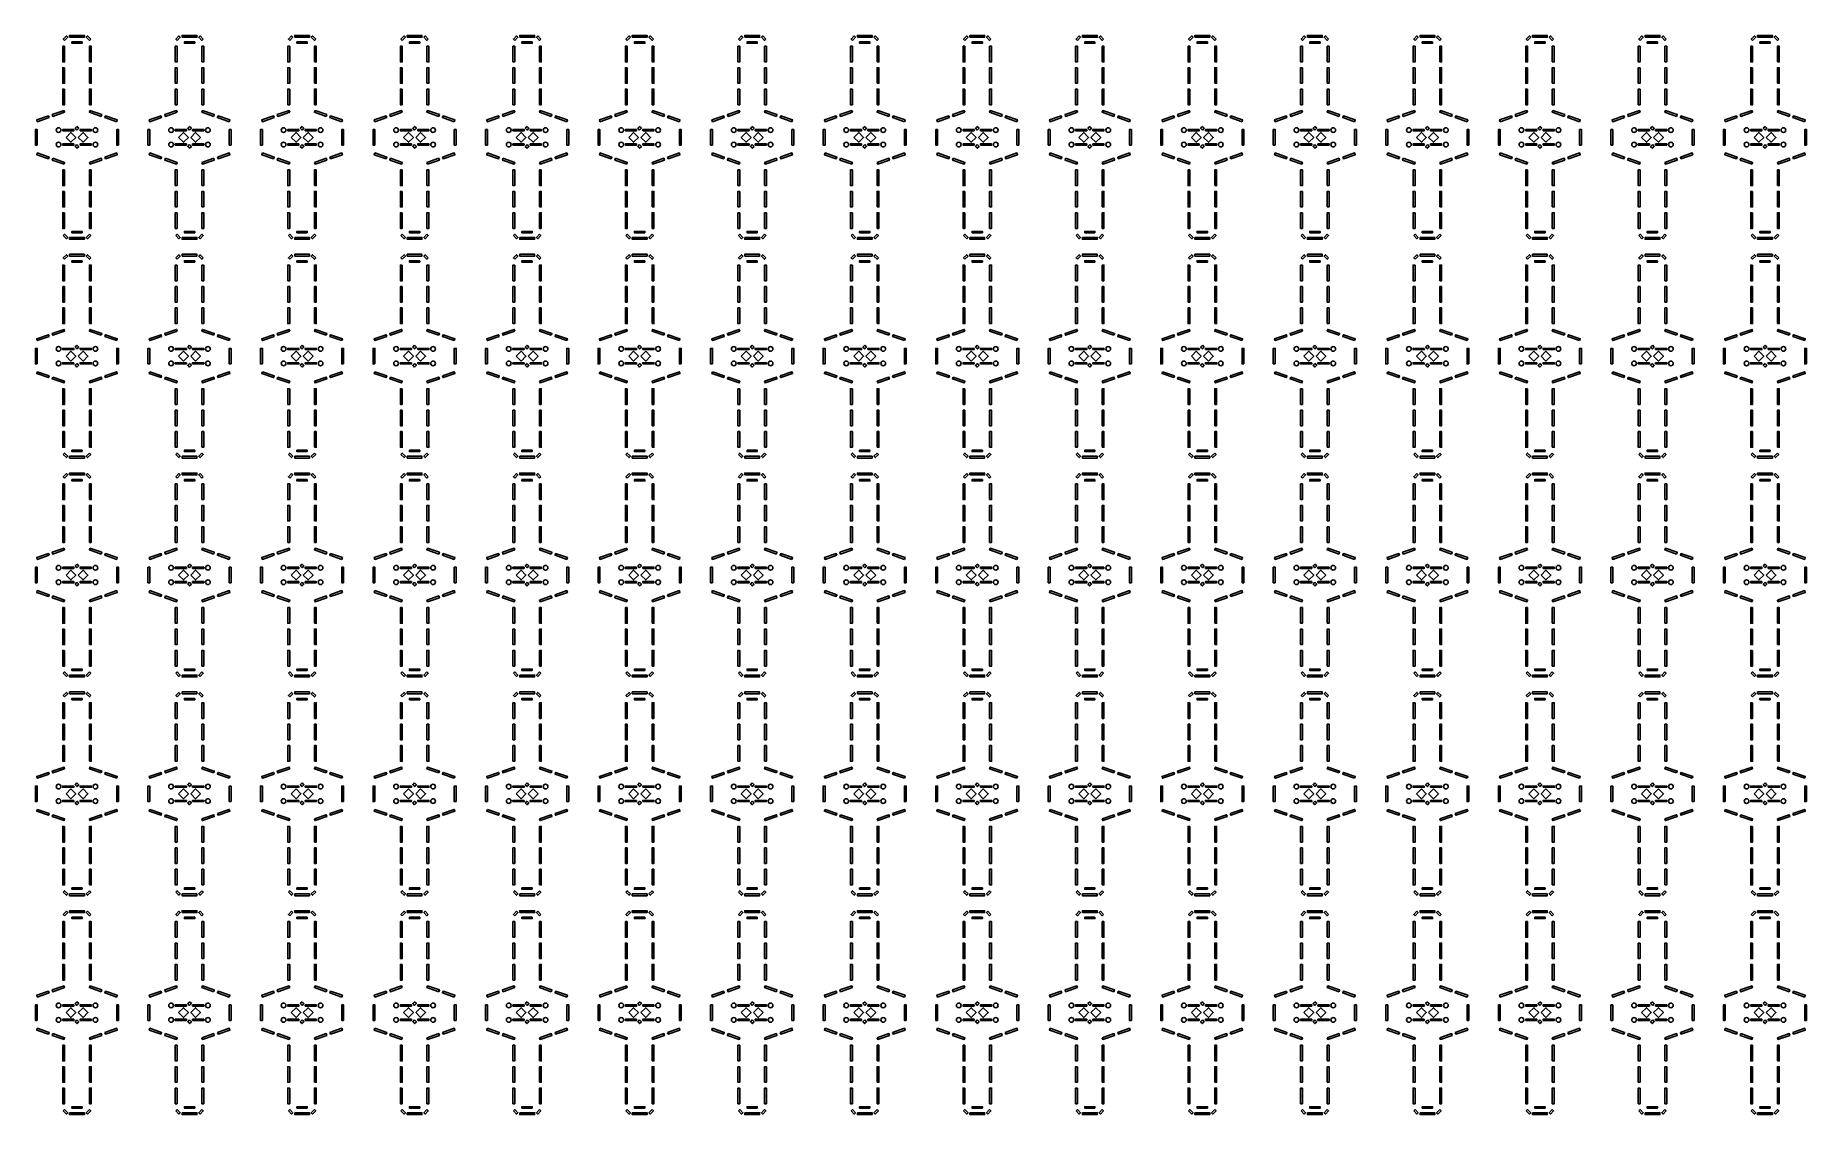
# Model space of a CAD drawing. Extents: x -142 to 142, y -85 to 87.
import ezdxf

# ---------------------------------------------------------------- set-up
doc = ezdxf.new("R2010")
doc.units = 0
doc.layers.get('0').update_dxf_attribs({"linetype": 'continuous'})

# ---------------------------------------------------------------- blocks, each defined once
blk = doc.blocks.new('ARRAY_CS')
at = {"color": 0}
for points in [[(-136.98, 85.57), (-136.98, 83.07), (-137.28, 83.07), (-137.28, 85.57)], [(-136.98, 86.5), (-137.19, 86.71), (-136.69, 87.21), (-136.48, 87)], [(-136.18, 87), (-133.82, 87), (-133.82, 87.3), (-136.18, 87.3)], [(-134.18, 86.25), (-135.82, 86.25), (-135.82, 86.05), (-134.18, 86.05)], [(-132.81, 86.71), (-133.31, 87.21), (-133.52, 87), (-133.02, 86.5)], [(-133.02, 83.07), (-132.72, 83.07), (-132.72, 85.57), (-133.02, 85.57)], [(-118.98, 85.57), (-118.98, 83.07), (-119.28, 83.07), (-119.28, 85.57)], [(-118.98, 86.5), (-119.19, 86.71), (-118.69, 87.21), (-118.48, 87)], [(-118.18, 87), (-115.82, 87), (-115.82, 87.3), (-118.18, 87.3)], [(-116.17, 86.25), (-117.83, 86.25), (-117.83, 86.05), (-116.17, 86.05)], [(-114.81, 86.71), (-115.31, 87.21), (-115.52, 87), (-115.02, 86.5)], [(-115.02, 83.07), (-114.72, 83.07), (-114.72, 85.57), (-115.02, 85.57)], [(-100.98, 85.57), (-100.98, 83.07), (-101.28, 83.07), (-101.28, 85.57)], [(-100.98, 86.5), (-101.19, 86.71), (-100.69, 87.21), (-100.48, 87)], [(-100.18, 87), (-97.82, 87), (-97.82, 87.3), (-100.18, 87.3)], [(-98.17, 86.25), (-99.83, 86.25), (-99.83, 86.05), (-98.17, 86.05)], [(-96.81, 86.71), (-97.31, 87.21), (-97.52, 87), (-97.02, 86.5)], [(-97.02, 83.07), (-96.72, 83.07), (-96.72, 85.57), (-97.02, 85.57)], [(-82.98, 85.57), (-82.98, 83.07), (-83.28, 83.07), (-83.28, 85.57)], [(-82.98, 86.5), (-83.19, 86.71), (-82.69, 87.21), (-82.48, 87)], [(-82.18, 87), (-79.82, 87), (-79.82, 87.3), (-82.18, 87.3)], [(-80.17, 86.25), (-81.83, 86.25), (-81.83, 86.05), (-80.17, 86.05)], [(-78.81, 86.71), (-79.31, 87.21), (-79.52, 87), (-79.02, 86.5)], [(-79.02, 83.07), (-78.72, 83.07), (-78.72, 85.57), (-79.02, 85.57)], [(-64.98, 85.57), (-64.98, 83.07), (-65.28, 83.07), (-65.28, 85.57)], [(-64.98, 86.5), (-65.19, 86.71), (-64.69, 87.21), (-64.48, 87)], [(-64.18, 87), (-61.82, 87), (-61.82, 87.3), (-64.18, 87.3)], [(-62.17, 86.25), (-63.83, 86.25), (-63.83, 86.05), (-62.17, 86.05)], [(-60.81, 86.71), (-61.31, 87.21), (-61.52, 87), (-61.02, 86.5)], [(-61.02, 83.07), (-60.73, 83.07), (-60.73, 85.57), (-61.02, 85.57)], [(-46.98, 85.57), (-46.98, 83.07), (-47.28, 83.07), (-47.28, 85.57)], [(-46.98, 86.5), (-47.19, 86.71), (-46.69, 87.21), (-46.48, 87)], [(-46.18, 87), (-43.82, 87), (-43.82, 87.3), (-46.18, 87.3)], [(-44.17, 86.25), (-45.83, 86.25), (-45.83, 86.05), (-44.17, 86.05)], [(-42.81, 86.71), (-43.31, 87.21), (-43.52, 87), (-43.02, 86.5)], [(-43.02, 83.07), (-42.73, 83.07), (-42.73, 85.57), (-43.02, 85.57)], [(-28.98, 85.57), (-28.98, 83.07), (-29.28, 83.07), (-29.28, 85.57)], [(-28.98, 86.5), (-29.19, 86.71), (-28.69, 87.21), (-28.48, 87)], [(-28.18, 87), (-25.82, 87), (-25.82, 87.3), (-28.18, 87.3)], [(-26.18, 86.25), (-27.82, 86.25), (-27.82, 86.05), (-26.18, 86.05)], [(-24.81, 86.71), (-25.31, 87.21), (-25.52, 87), (-25.02, 86.5)], [(-25.02, 83.07), (-24.73, 83.07), (-24.73, 85.57), (-25.02, 85.57)], [(-10.98, 85.57), (-10.98, 83.07), (-11.28, 83.07), (-11.28, 85.57)], [(-10.98, 86.5), (-11.19, 86.71), (-10.69, 87.21), (-10.48, 87)], [(-10.18, 87), (-7.82, 87), (-7.82, 87.3), (-10.18, 87.3)], [(-8.18, 86.25), (-9.82, 86.25), (-9.82, 86.05), (-8.18, 86.05)], [(-6.81, 86.71), (-7.31, 87.21), (-7.52, 87), (-7.02, 86.5)], [(-7.02, 83.07), (-6.72, 83.07), (-6.72, 85.57), (-7.02, 85.57)], [(7.02, 85.57), (7.02, 83.07), (6.72, 83.07), (6.72, 85.57)], [(7.02, 86.5), (6.81, 86.71), (7.31, 87.21), (7.52, 87)], [(7.82, 87), (10.18, 87), (10.18, 87.3), (7.82, 87.3)], [(9.82, 86.25), (8.18, 86.25), (8.18, 86.05), (9.82, 86.05)], [(11.19, 86.71), (10.69, 87.21), (10.48, 87), (10.98, 86.5)], [(10.98, 83.07), (11.28, 83.07), (11.28, 85.57), (10.98, 85.57)], [(25.02, 85.57), (25.02, 83.07), (24.72, 83.07), (24.72, 85.57)], [(25.02, 86.5), (24.81, 86.71), (25.31, 87.21), (25.52, 87)], [(25.82, 87), (28.18, 87), (28.18, 87.3), (25.82, 87.3)], [(27.82, 86.25), (26.18, 86.25), (26.18, 86.05), (27.82, 86.05)], [(29.19, 86.71), (28.69, 87.21), (28.48, 87), (28.98, 86.5)], [(28.98, 83.07), (29.27, 83.07), (29.27, 85.57), (28.98, 85.57)], [(43.02, 85.57), (43.02, 83.07), (42.72, 83.07), (42.72, 85.57)], [(43.02, 86.5), (42.81, 86.71), (43.31, 87.21), (43.52, 87)], [(43.82, 87), (46.18, 87), (46.18, 87.3), (43.82, 87.3)], [(45.83, 86.25), (44.17, 86.25), (44.17, 86.05), (45.83, 86.05)], [(47.19, 86.71), (46.69, 87.21), (46.48, 87), (46.98, 86.5)], [(46.98, 83.07), (47.27, 83.07), (47.27, 85.57), (46.98, 85.57)], [(61.02, 85.57), (61.02, 83.07), (60.72, 83.07), (60.72, 85.57)], [(61.02, 86.5), (60.81, 86.71), (61.31, 87.21), (61.52, 87)], [(61.82, 87), (64.18, 87), (64.18, 87.3), (61.82, 87.3)], [(63.83, 86.25), (62.17, 86.25), (62.17, 86.05), (63.83, 86.05)], [(65.19, 86.71), (64.69, 87.21), (64.48, 87), (64.98, 86.5)], [(64.98, 83.07), (65.28, 83.07), (65.28, 85.57), (64.98, 85.57)], [(79.02, 85.57), (79.02, 83.07), (78.72, 83.07), (78.72, 85.57)], [(79.02, 86.5), (78.81, 86.71), (79.31, 87.21), (79.52, 87)], [(79.82, 87), (82.18, 87), (82.18, 87.3), (79.82, 87.3)], [(81.83, 86.25), (80.17, 86.25), (80.17, 86.05), (81.83, 86.05)], [(83.19, 86.71), (82.69, 87.21), (82.48, 87), (82.98, 86.5)], [(82.98, 83.07), (83.28, 83.07), (83.28, 85.57), (82.98, 85.57)], [(97.02, 85.57), (97.02, 83.07), (96.72, 83.07), (96.72, 85.57)], [(97.02, 86.5), (96.81, 86.71), (97.31, 87.21), (97.52, 87)], [(97.82, 87), (100.18, 87), (100.18, 87.3), (97.82, 87.3)], [(99.83, 86.25), (98.17, 86.25), (98.17, 86.05), (99.83, 86.05)], [(101.19, 86.71), (100.69, 87.21), (100.48, 87), (100.98, 86.5)], [(100.98, 83.07), (101.28, 83.07), (101.28, 85.57), (100.98, 85.57)], [(115.02, 85.57), (115.02, 83.07), (114.72, 83.07), (114.72, 85.57)], [(115.02, 86.5), (114.81, 86.71), (115.31, 87.21), (115.52, 87)], [(115.82, 87), (118.18, 87), (118.18, 87.3), (115.82, 87.3)], [(117.83, 86.25), (116.17, 86.25), (116.17, 86.05), (117.83, 86.05)], [(119.19, 86.71), (118.69, 87.21), (118.48, 87), (118.98, 86.5)], [(118.98, 83.07), (119.28, 83.07), (119.28, 85.57), (118.98, 85.57)], [(133.02, 85.57), (133.02, 83.07), (132.72, 83.07), (132.72, 85.57)], [(133.02, 86.5), (132.81, 86.71), (133.31, 87.21), (133.52, 87)], [(133.82, 87), (136.18, 87), (136.18, 87.3), (133.82, 87.3)], [(135.82, 86.25), (134.18, 86.25), (134.18, 86.05), (135.82, 86.05)], [(137.19, 86.71), (136.69, 87.21), (136.48, 87), (136.98, 86.5)], [(136.98, 83.07), (137.28, 83.07), (137.28, 85.57), (136.98, 85.57)], [(-136.98, 82.14), (-136.98, 79.64), (-137.28, 79.64), (-137.28, 82.14)], [(-133.02, 79.64), (-132.72, 79.64), (-132.72, 82.14), (-133.02, 82.14)], [(-118.98, 82.14), (-118.98, 79.64), (-119.28, 79.64), (-119.28, 82.14)], [(-115.02, 79.64), (-114.72, 79.64), (-114.72, 82.14), (-115.02, 82.14)], [(-100.98, 82.14), (-100.98, 79.64), (-101.28, 79.64), (-101.28, 82.14)], [(-97.02, 79.64), (-96.72, 79.64), (-96.72, 82.14), (-97.02, 82.14)], [(-82.98, 82.14), (-82.98, 79.64), (-83.28, 79.64), (-83.28, 82.14)], [(-79.02, 79.64), (-78.72, 79.64), (-78.72, 82.14), (-79.02, 82.14)], [(-64.98, 82.14), (-64.98, 79.64), (-65.28, 79.64), (-65.28, 82.14)], [(-61.02, 79.64), (-60.73, 79.64), (-60.73, 82.14), (-61.02, 82.14)], [(-46.98, 82.14), (-46.98, 79.64), (-47.28, 79.64), (-47.28, 82.14)], [(-43.02, 79.64), (-42.73, 79.64), (-42.73, 82.14), (-43.02, 82.14)], [(-28.98, 82.14), (-28.98, 79.64), (-29.28, 79.64), (-29.28, 82.14)], [(-25.02, 79.64), (-24.73, 79.64), (-24.73, 82.14), (-25.02, 82.14)], [(-10.98, 82.14), (-10.98, 79.64), (-11.28, 79.64), (-11.28, 82.14)], [(-7.02, 79.64), (-6.72, 79.64), (-6.72, 82.14), (-7.02, 82.14)], [(7.02, 82.14), (7.02, 79.64), (6.72, 79.64), (6.72, 82.14)], [(10.98, 79.64), (11.28, 79.64), (11.28, 82.14), (10.98, 82.14)], [(25.02, 82.14), (25.02, 79.64), (24.72, 79.64), (24.72, 82.14)], [(28.98, 79.64), (29.27, 79.64), (29.27, 82.14), (28.98, 82.14)], [(43.02, 82.14), (43.02, 79.64), (42.72, 79.64), (42.72, 82.14)], [(46.98, 79.64), (47.27, 79.64), (47.27, 82.14), (46.98, 82.14)], [(61.02, 82.14), (61.02, 79.64), (60.72, 79.64), (60.72, 82.14)], [(64.98, 79.64), (65.28, 79.64), (65.28, 82.14), (64.98, 82.14)], [(79.02, 82.14), (79.02, 79.64), (78.72, 79.64), (78.72, 82.14)], [(82.98, 79.64), (83.28, 79.64), (83.28, 82.14), (82.98, 82.14)], [(97.02, 82.14), (97.02, 79.64), (96.72, 79.64), (96.72, 82.14)], [(100.98, 79.64), (101.28, 79.64), (101.28, 82.14), (100.98, 82.14)], [(115.02, 82.14), (115.02, 79.64), (114.72, 79.64), (114.72, 82.14)], [(118.98, 79.64), (119.28, 79.64), (119.28, 82.14), (118.98, 82.14)], [(133.02, 82.14), (133.02, 79.64), (132.72, 79.64), (132.72, 82.14)], [(136.98, 79.64), (137.28, 79.64), (137.28, 82.14), (136.98, 82.14)], [(-136.98, 78.71), (-136.98, 76.21), (-137.28, 76.21), (-137.28, 78.71)], [(-133.02, 76.21), (-132.72, 76.21), (-132.72, 78.71), (-133.02, 78.71)], [(-118.98, 78.71), (-118.98, 76.21), (-119.28, 76.21), (-119.28, 78.71)], [(-115.02, 76.21), (-114.72, 76.21), (-114.72, 78.71), (-115.02, 78.71)], [(-100.98, 78.71), (-100.98, 76.21), (-101.28, 76.21), (-101.28, 78.71)], [(-97.02, 76.21), (-96.72, 76.21), (-96.72, 78.71), (-97.02, 78.71)], [(-82.98, 78.71), (-82.98, 76.21), (-83.28, 76.21), (-83.28, 78.71)], [(-79.02, 76.21), (-78.72, 76.21), (-78.72, 78.71), (-79.02, 78.71)], [(-64.98, 78.71), (-64.98, 76.21), (-65.28, 76.21), (-65.28, 78.71)], [(-61.02, 76.21), (-60.73, 76.21), (-60.73, 78.71), (-61.02, 78.71)], [(-46.98, 78.71), (-46.98, 76.21), (-47.28, 76.21), (-47.28, 78.71)], [(-43.02, 76.21), (-42.73, 76.21), (-42.73, 78.71), (-43.02, 78.71)], [(-28.98, 78.71), (-28.98, 76.21), (-29.28, 76.21), (-29.28, 78.71)], [(-25.02, 76.21), (-24.73, 76.21), (-24.73, 78.71), (-25.02, 78.71)], [(-10.98, 78.71), (-10.98, 76.21), (-11.28, 76.21), (-11.28, 78.71)], [(-7.02, 76.21), (-6.72, 76.21), (-6.72, 78.71), (-7.02, 78.71)], [(7.02, 78.71), (7.02, 76.21), (6.72, 76.21), (6.72, 78.71)], [(10.98, 76.21), (11.28, 76.21), (11.28, 78.71), (10.98, 78.71)], [(25.02, 78.71), (25.02, 76.21), (24.72, 76.21), (24.72, 78.71)], [(28.98, 76.21), (29.27, 76.21), (29.27, 78.71), (28.98, 78.71)], [(43.02, 78.71), (43.02, 76.21), (42.72, 76.21), (42.72, 78.71)], [(46.98, 76.21), (47.27, 76.21), (47.27, 78.71), (46.98, 78.71)], [(61.02, 78.71), (61.02, 76.21), (60.72, 76.21), (60.72, 78.71)], [(64.98, 76.21), (65.28, 76.21), (65.28, 78.71), (64.98, 78.71)], [(79.02, 78.71), (79.02, 76.21), (78.72, 76.21), (78.72, 78.71)], [(82.98, 76.21), (83.28, 76.21), (83.28, 78.71), (82.98, 78.71)], [(97.02, 78.71), (97.02, 76.21), (96.72, 76.21), (96.72, 78.71)], [(100.98, 76.21), (101.28, 76.21), (101.28, 78.71), (100.98, 78.71)], [(115.02, 78.71), (115.02, 76.21), (114.72, 76.21), (114.72, 78.71)], [(118.98, 76.21), (119.28, 76.21), (119.28, 78.71), (118.98, 78.71)], [(133.02, 78.71), (133.02, 76.21), (132.72, 76.21), (132.72, 78.71)], [(136.98, 76.21), (137.28, 76.21), (137.28, 78.71), (136.98, 78.71)], [(-139.46, 74.15), (-139.56, 74.43), (-141.45, 73.78), (-141.35, 73.5)], [(-136.98, 75), (-138.87, 74.35), (-138.96, 74.64), (-137.07, 75.28)], [(-131.13, 74.35), (-131.04, 74.64), (-132.93, 75.28), (-133.02, 75)], [(-128.65, 73.5), (-130.54, 74.15), (-130.44, 74.43), (-128.55, 73.78)], [(-121.46, 74.15), (-121.56, 74.43), (-123.45, 73.78), (-123.35, 73.5)], [(-118.98, 75), (-120.87, 74.35), (-120.96, 74.64), (-119.07, 75.28)], [(-113.13, 74.35), (-113.04, 74.64), (-114.93, 75.28), (-115.02, 75)], [(-110.65, 73.5), (-112.54, 74.15), (-112.44, 74.43), (-110.55, 73.78)], [(-103.46, 74.15), (-103.56, 74.43), (-105.45, 73.78), (-105.35, 73.5)], [(-100.98, 75), (-102.87, 74.35), (-102.96, 74.64), (-101.07, 75.28)], [(-95.13, 74.35), (-95.04, 74.64), (-96.93, 75.28), (-97.02, 75)], [(-92.65, 73.5), (-94.54, 74.15), (-94.44, 74.43), (-92.55, 73.78)], [(-85.46, 74.15), (-85.56, 74.43), (-87.45, 73.78), (-87.35, 73.5)], [(-82.98, 75), (-84.87, 74.35), (-84.96, 74.64), (-83.07, 75.28)], [(-77.13, 74.35), (-77.04, 74.64), (-78.93, 75.28), (-79.02, 75)], [(-74.65, 73.5), (-76.54, 74.15), (-76.44, 74.43), (-74.55, 73.78)], [(-67.46, 74.15), (-67.56, 74.43), (-69.45, 73.78), (-69.35, 73.5)], [(-64.98, 75), (-66.87, 74.35), (-66.96, 74.64), (-65.07, 75.28)], [(-59.13, 74.35), (-59.04, 74.64), (-60.93, 75.28), (-61.02, 75)], [(-56.65, 73.5), (-58.54, 74.15), (-58.44, 74.43), (-56.55, 73.78)], [(-49.46, 74.15), (-49.56, 74.43), (-51.45, 73.78), (-51.35, 73.5)], [(-46.98, 75), (-48.87, 74.35), (-48.96, 74.64), (-47.07, 75.28)], [(-41.13, 74.35), (-41.04, 74.64), (-42.93, 75.28), (-43.02, 75)], [(-38.65, 73.5), (-40.54, 74.15), (-40.44, 74.43), (-38.55, 73.78)], [(-31.46, 74.15), (-31.56, 74.43), (-33.45, 73.78), (-33.35, 73.5)], [(-28.98, 75), (-30.87, 74.35), (-30.96, 74.64), (-29.07, 75.28)], [(-23.13, 74.35), (-23.04, 74.64), (-24.93, 75.28), (-25.02, 75)], [(-20.65, 73.5), (-22.54, 74.15), (-22.44, 74.43), (-20.55, 73.78)], [(-13.46, 74.15), (-13.56, 74.43), (-15.45, 73.78), (-15.35, 73.5)], [(-10.98, 75), (-12.87, 74.35), (-12.96, 74.64), (-11.07, 75.28)], [(-5.13, 74.35), (-5.04, 74.64), (-6.93, 75.28), (-7.02, 75)], [(-2.65, 73.5), (-4.54, 74.15), (-4.44, 74.43), (-2.55, 73.78)], [(4.54, 74.15), (4.44, 74.43), (2.55, 73.78), (2.65, 73.5)], [(7.02, 75), (5.13, 74.35), (5.04, 74.64), (6.93, 75.28)], [(12.87, 74.35), (12.96, 74.64), (11.07, 75.28), (10.98, 75)], [(15.35, 73.5), (13.46, 74.15), (13.56, 74.43), (15.45, 73.78)], [(22.54, 74.15), (22.44, 74.43), (20.55, 73.78), (20.65, 73.5)], [(25.02, 75), (23.13, 74.35), (23.04, 74.64), (24.93, 75.28)], [(30.87, 74.35), (30.96, 74.64), (29.07, 75.28), (28.98, 75)], [(33.35, 73.5), (31.46, 74.15), (31.56, 74.43), (33.45, 73.78)], [(40.54, 74.15), (40.44, 74.43), (38.55, 73.78), (38.65, 73.5)], [(43.02, 75), (41.13, 74.35), (41.04, 74.64), (42.93, 75.28)], [(48.87, 74.35), (48.96, 74.64), (47.07, 75.28), (46.98, 75)], [(51.35, 73.5), (49.46, 74.15), (49.56, 74.43), (51.45, 73.78)], [(58.54, 74.15), (58.44, 74.43), (56.55, 73.78), (56.65, 73.5)], [(61.02, 75), (59.13, 74.35), (59.04, 74.64), (60.93, 75.28)], [(66.87, 74.35), (66.96, 74.64), (65.07, 75.28), (64.98, 75)], [(69.35, 73.5), (67.46, 74.15), (67.56, 74.43), (69.45, 73.78)], [(76.54, 74.15), (76.44, 74.43), (74.55, 73.78), (74.65, 73.5)], [(79.02, 75), (77.13, 74.35), (77.04, 74.64), (78.93, 75.28)], [(84.87, 74.35), (84.96, 74.64), (83.07, 75.28), (82.98, 75)], [(87.35, 73.5), (85.46, 74.15), (85.56, 74.43), (87.45, 73.78)], [(94.54, 74.15), (94.44, 74.43), (92.55, 73.78), (92.65, 73.5)], [(97.02, 75), (95.13, 74.35), (95.04, 74.64), (96.93, 75.28)], [(102.87, 74.35), (102.96, 74.64), (101.07, 75.28), (100.98, 75)], [(105.35, 73.5), (103.46, 74.15), (103.56, 74.43), (105.45, 73.78)], [(112.54, 74.15), (112.44, 74.43), (110.55, 73.78), (110.65, 73.5)], [(115.02, 75), (113.13, 74.35), (113.04, 74.64), (114.93, 75.28)], [(120.87, 74.35), (120.96, 74.64), (119.07, 75.28), (118.98, 75)], [(123.35, 73.5), (121.46, 74.15), (121.56, 74.43), (123.45, 73.78)], [(130.54, 74.15), (130.44, 74.43), (128.55, 73.78), (128.65, 73.5)], [(133.02, 75), (131.13, 74.35), (131.04, 74.64), (132.93, 75.28)], [(138.87, 74.35), (138.96, 74.64), (137.07, 75.28), (136.98, 75)], [(141.35, 73.5), (139.46, 74.15), (139.56, 74.43), (141.45, 73.78)], [(-141.35, 69.75), (-141.65, 69.75), (-141.65, 72.25), (-141.35, 72.25)], [(-135.5, 72.25), (-137.28, 72.25), (-137.28, 72.05), (-135.5, 72.05)], [(-136.75, 71), (-135.97, 70.22), (-135.19, 71), (-135.97, 71.78)], [(-135, 72.75), (-135.29, 72.46), (-135, 72.17), (-134.71, 72.46)], [(-134.81, 71), (-134.03, 71.78), (-133.25, 71), (-134.03, 70.22)], [(-134.5, 72.05), (-134.5, 72.25), (-132.72, 72.25), (-132.72, 72.05)], [(-128.35, 69.75), (-128.35, 72.25), (-128.65, 72.25), (-128.65, 69.75)], [(-123.35, 69.75), (-123.65, 69.75), (-123.65, 72.25), (-123.35, 72.25)], [(-117.5, 72.25), (-119.28, 72.25), (-119.28, 72.05), (-117.5, 72.05)], [(-118.75, 71), (-117.97, 70.22), (-117.19, 71), (-117.97, 71.78)], [(-117, 72.75), (-117.29, 72.46), (-117, 72.17), (-116.71, 72.46)], [(-116.81, 71), (-116.03, 71.78), (-115.25, 71), (-116.03, 70.22)], [(-116.5, 72.05), (-116.5, 72.25), (-114.72, 72.25), (-114.72, 72.05)], [(-110.35, 69.75), (-110.35, 72.25), (-110.65, 72.25), (-110.65, 69.75)], [(-105.35, 69.75), (-105.65, 69.75), (-105.65, 72.25), (-105.35, 72.25)], [(-99.5, 72.25), (-101.28, 72.25), (-101.28, 72.05), (-99.5, 72.05)], [(-100.75, 71), (-99.97, 70.22), (-99.19, 71), (-99.97, 71.78)], [(-99, 72.75), (-99.29, 72.46), (-99, 72.17), (-98.71, 72.46)], [(-98.81, 71), (-98.03, 71.78), (-97.25, 71), (-98.03, 70.22)], [(-98.5, 72.05), (-98.5, 72.25), (-96.72, 72.25), (-96.72, 72.05)], [(-92.35, 69.75), (-92.35, 72.25), (-92.65, 72.25), (-92.65, 69.75)], [(-87.35, 69.75), (-87.65, 69.75), (-87.65, 72.25), (-87.35, 72.25)], [(-81.5, 72.25), (-83.28, 72.25), (-83.28, 72.05), (-81.5, 72.05)], [(-82.75, 71), (-81.97, 70.22), (-81.19, 71), (-81.97, 71.78)], [(-81, 72.75), (-81.29, 72.46), (-81, 72.17), (-80.71, 72.46)], [(-80.81, 71), (-80.03, 71.78), (-79.25, 71), (-80.03, 70.22)], [(-80.5, 72.05), (-80.5, 72.25), (-78.72, 72.25), (-78.72, 72.05)], [(-74.35, 69.75), (-74.35, 72.25), (-74.65, 72.25), (-74.65, 69.75)], [(-69.35, 69.75), (-69.65, 69.75), (-69.65, 72.25), (-69.35, 72.25)], [(-63.5, 72.25), (-65.28, 72.25), (-65.28, 72.05), (-63.5, 72.05)], [(-64.75, 71), (-63.97, 70.22), (-63.19, 71), (-63.97, 71.78)], [(-63, 72.75), (-63.29, 72.46), (-63, 72.17), (-62.71, 72.46)], [(-62.81, 71), (-62.03, 71.78), (-61.25, 71), (-62.03, 70.22)], [(-62.5, 72.05), (-62.5, 72.25), (-60.73, 72.25), (-60.73, 72.05)], [(-56.35, 69.75), (-56.35, 72.25), (-56.65, 72.25), (-56.65, 69.75)], [(-51.35, 69.75), (-51.65, 69.75), (-51.65, 72.25), (-51.35, 72.25)], [(-45.5, 72.25), (-47.28, 72.25), (-47.28, 72.05), (-45.5, 72.05)], [(-46.75, 71), (-45.97, 70.22), (-45.19, 71), (-45.97, 71.78)], [(-45, 72.75), (-45.29, 72.46), (-45, 72.17), (-44.71, 72.46)], [(-44.81, 71), (-44.03, 71.78), (-43.25, 71), (-44.03, 70.22)], [(-44.5, 72.05), (-44.5, 72.25), (-42.73, 72.25), (-42.73, 72.05)], [(-38.35, 69.75), (-38.35, 72.25), (-38.65, 72.25), (-38.65, 69.75)], [(-33.35, 69.75), (-33.65, 69.75), (-33.65, 72.25), (-33.35, 72.25)], [(-27.5, 72.25), (-29.28, 72.25), (-29.28, 72.05), (-27.5, 72.05)], [(-28.75, 71), (-27.97, 70.22), (-27.19, 71), (-27.97, 71.78)], [(-27, 72.75), (-27.29, 72.46), (-27, 72.17), (-26.71, 72.46)], [(-26.81, 71), (-26.03, 71.78), (-25.25, 71), (-26.03, 70.22)], [(-26.5, 72.05), (-26.5, 72.25), (-24.73, 72.25), (-24.73, 72.05)], [(-20.35, 69.75), (-20.35, 72.25), (-20.65, 72.25), (-20.65, 69.75)], [(-15.35, 69.75), (-15.65, 69.75), (-15.65, 72.25), (-15.35, 72.25)], [(-9.5, 72.25), (-11.28, 72.25), (-11.28, 72.05), (-9.5, 72.05)], [(-10.75, 71), (-9.97, 70.22), (-9.19, 71), (-9.97, 71.78)], [(-9, 72.75), (-9.29, 72.46), (-9, 72.17), (-8.71, 72.46)], [(-8.81, 71), (-8.03, 71.78), (-7.25, 71), (-8.03, 70.22)], [(-8.5, 72.05), (-8.5, 72.25), (-6.72, 72.25), (-6.72, 72.05)], [(-2.35, 69.75), (-2.35, 72.25), (-2.65, 72.25), (-2.65, 69.75)], [(2.65, 69.75), (2.35, 69.75), (2.35, 72.25), (2.65, 72.25)], [(8.5, 72.25), (6.72, 72.25), (6.72, 72.05), (8.5, 72.05)], [(7.25, 71), (8.03, 70.22), (8.81, 71), (8.03, 71.78)], [(9, 72.75), (8.71, 72.46), (9, 72.17), (9.29, 72.46)], [(9.19, 71), (9.97, 71.78), (10.75, 71), (9.97, 70.22)], [(9.5, 72.05), (9.5, 72.25), (11.28, 72.25), (11.28, 72.05)], [(15.65, 69.75), (15.65, 72.25), (15.35, 72.25), (15.35, 69.75)], [(20.65, 69.75), (20.35, 69.75), (20.35, 72.25), (20.65, 72.25)], [(26.5, 72.25), (24.72, 72.25), (24.72, 72.05), (26.5, 72.05)], [(25.25, 71), (26.03, 70.22), (26.81, 71), (26.03, 71.78)], [(27, 72.75), (26.71, 72.46), (27, 72.17), (27.29, 72.46)], [(27.19, 71), (27.97, 71.78), (28.75, 71), (27.97, 70.22)], [(27.5, 72.05), (27.5, 72.25), (29.27, 72.25), (29.27, 72.05)], [(33.65, 69.75), (33.65, 72.25), (33.35, 72.25), (33.35, 69.75)], [(38.65, 69.75), (38.35, 69.75), (38.35, 72.25), (38.65, 72.25)], [(44.5, 72.25), (42.72, 72.25), (42.72, 72.05), (44.5, 72.05)], [(43.25, 71), (44.03, 70.22), (44.81, 71), (44.03, 71.78)], [(45, 72.75), (44.71, 72.46), (45, 72.17), (45.29, 72.46)], [(45.19, 71), (45.97, 71.78), (46.75, 71), (45.97, 70.22)], [(45.5, 72.05), (45.5, 72.25), (47.27, 72.25), (47.27, 72.05)], [(51.65, 69.75), (51.65, 72.25), (51.35, 72.25), (51.35, 69.75)], [(56.65, 69.75), (56.35, 69.75), (56.35, 72.25), (56.65, 72.25)], [(62.5, 72.25), (60.72, 72.25), (60.72, 72.05), (62.5, 72.05)], [(61.25, 71), (62.03, 70.22), (62.81, 71), (62.03, 71.78)], [(63, 72.75), (62.71, 72.46), (63, 72.17), (63.29, 72.46)], [(63.19, 71), (63.97, 71.78), (64.75, 71), (63.97, 70.22)], [(63.5, 72.05), (63.5, 72.25), (65.28, 72.25), (65.28, 72.05)], [(69.65, 69.75), (69.65, 72.25), (69.35, 72.25), (69.35, 69.75)], [(74.65, 69.75), (74.35, 69.75), (74.35, 72.25), (74.65, 72.25)], [(80.5, 72.25), (78.72, 72.25), (78.72, 72.05), (80.5, 72.05)], [(79.25, 71), (80.03, 70.22), (80.81, 71), (80.03, 71.78)], [(81, 72.75), (80.71, 72.46), (81, 72.17), (81.29, 72.46)], [(81.19, 71), (81.97, 71.78), (82.75, 71), (81.97, 70.22)], [(81.5, 72.05), (81.5, 72.25), (83.28, 72.25), (83.28, 72.05)], [(87.65, 69.75), (87.65, 72.25), (87.35, 72.25), (87.35, 69.75)], [(92.65, 69.75), (92.35, 69.75), (92.35, 72.25), (92.65, 72.25)], [(98.5, 72.25), (96.72, 72.25), (96.72, 72.05), (98.5, 72.05)], [(97.25, 71), (98.03, 70.22), (98.81, 71), (98.03, 71.78)], [(99, 72.75), (98.71, 72.46), (99, 72.17), (99.29, 72.46)], [(99.19, 71), (99.97, 71.78), (100.75, 71), (99.97, 70.22)], [(99.5, 72.05), (99.5, 72.25), (101.28, 72.25), (101.28, 72.05)], [(105.65, 69.75), (105.65, 72.25), (105.35, 72.25), (105.35, 69.75)], [(110.65, 69.75), (110.35, 69.75), (110.35, 72.25), (110.65, 72.25)], [(116.5, 72.25), (114.72, 72.25), (114.72, 72.05), (116.5, 72.05)], [(115.25, 71), (116.03, 70.22), (116.81, 71), (116.03, 71.78)], [(117, 72.75), (116.71, 72.46), (117, 72.17), (117.29, 72.46)], [(117.19, 71), (117.97, 71.78), (118.75, 71), (117.97, 70.22)], [(117.5, 72.05), (117.5, 72.25), (119.28, 72.25), (119.28, 72.05)], [(123.65, 69.75), (123.65, 72.25), (123.35, 72.25), (123.35, 69.75)], [(128.65, 69.75), (128.35, 69.75), (128.35, 72.25), (128.65, 72.25)], [(134.5, 72.25), (132.72, 72.25), (132.72, 72.05), (134.5, 72.05)], [(133.25, 71), (134.03, 70.22), (134.81, 71), (134.03, 71.78)], [(135, 72.75), (134.71, 72.46), (135, 72.17), (135.29, 72.46)], [(135.19, 71), (135.97, 71.78), (136.75, 71), (135.97, 70.22)], [(135.5, 72.05), (135.5, 72.25), (137.28, 72.25), (137.28, 72.05)], [(141.65, 69.75), (141.65, 72.25), (141.35, 72.25), (141.35, 69.75)], [(-141.35, 68.5), (-139.46, 67.85), (-139.56, 67.57), (-141.45, 68.22)], [(-135.5, 69.95), (-135.5, 69.75), (-137.28, 69.75), (-137.28, 69.95)], [(-135, 69.83), (-134.71, 69.54), (-135, 69.25), (-135.29, 69.54)], [(-134.5, 69.75), (-132.72, 69.75), (-132.72, 69.95), (-134.5, 69.95)], [(-130.54, 67.85), (-130.44, 67.57), (-128.55, 68.22), (-128.65, 68.5)], [(-123.35, 68.5), (-121.46, 67.85), (-121.56, 67.57), (-123.45, 68.22)], [(-117.5, 69.95), (-117.5, 69.75), (-119.28, 69.75), (-119.28, 69.95)], [(-117, 69.83), (-116.71, 69.54), (-117, 69.25), (-117.29, 69.54)], [(-116.5, 69.75), (-114.72, 69.75), (-114.72, 69.95), (-116.5, 69.95)], [(-112.54, 67.85), (-112.44, 67.57), (-110.55, 68.22), (-110.65, 68.5)], [(-105.35, 68.5), (-103.46, 67.85), (-103.56, 67.57), (-105.45, 68.22)], [(-99.5, 69.95), (-99.5, 69.75), (-101.28, 69.75), (-101.28, 69.95)], [(-99, 69.83), (-98.71, 69.54), (-99, 69.25), (-99.29, 69.54)], [(-98.5, 69.75), (-96.72, 69.75), (-96.72, 69.95), (-98.5, 69.95)], [(-94.54, 67.85), (-94.44, 67.57), (-92.55, 68.22), (-92.65, 68.5)], [(-87.35, 68.5), (-85.46, 67.85), (-85.56, 67.57), (-87.45, 68.22)], [(-81.5, 69.95), (-81.5, 69.75), (-83.28, 69.75), (-83.28, 69.95)], [(-81, 69.83), (-80.71, 69.54), (-81, 69.25), (-81.29, 69.54)], [(-80.5, 69.75), (-78.72, 69.75), (-78.72, 69.95), (-80.5, 69.95)], [(-76.54, 67.85), (-76.44, 67.57), (-74.55, 68.22), (-74.65, 68.5)], [(-69.35, 68.5), (-67.46, 67.85), (-67.56, 67.57), (-69.45, 68.22)], [(-63.5, 69.95), (-63.5, 69.75), (-65.28, 69.75), (-65.28, 69.95)], [(-63, 69.83), (-62.71, 69.54), (-63, 69.25), (-63.29, 69.54)], [(-62.5, 69.75), (-60.73, 69.75), (-60.73, 69.95), (-62.5, 69.95)], [(-58.54, 67.85), (-58.44, 67.57), (-56.55, 68.22), (-56.65, 68.5)], [(-51.35, 68.5), (-49.46, 67.85), (-49.56, 67.57), (-51.45, 68.22)], [(-45.5, 69.95), (-45.5, 69.75), (-47.28, 69.75), (-47.28, 69.95)], [(-45, 69.83), (-44.71, 69.54), (-45, 69.25), (-45.29, 69.54)], [(-44.5, 69.75), (-42.73, 69.75), (-42.73, 69.95), (-44.5, 69.95)], [(-40.54, 67.85), (-40.44, 67.57), (-38.55, 68.22), (-38.65, 68.5)], [(-33.35, 68.5), (-31.46, 67.85), (-31.56, 67.57), (-33.45, 68.22)], [(-27.5, 69.95), (-27.5, 69.75), (-29.28, 69.75), (-29.28, 69.95)], [(-27, 69.83), (-26.71, 69.54), (-27, 69.25), (-27.29, 69.54)], [(-26.5, 69.75), (-24.73, 69.75), (-24.73, 69.95), (-26.5, 69.95)], [(-22.54, 67.85), (-22.44, 67.57), (-20.55, 68.22), (-20.65, 68.5)], [(-15.35, 68.5), (-13.46, 67.85), (-13.56, 67.57), (-15.45, 68.22)], [(-9.5, 69.95), (-9.5, 69.75), (-11.28, 69.75), (-11.28, 69.95)], [(-9, 69.83), (-8.71, 69.54), (-9, 69.25), (-9.29, 69.54)], [(-8.5, 69.75), (-6.72, 69.75), (-6.72, 69.95), (-8.5, 69.95)], [(-4.54, 67.85), (-4.44, 67.57), (-2.55, 68.22), (-2.65, 68.5)], [(2.65, 68.5), (4.54, 67.85), (4.44, 67.57), (2.55, 68.22)], [(8.5, 69.95), (8.5, 69.75), (6.72, 69.75), (6.72, 69.95)], [(9, 69.83), (9.29, 69.54), (9, 69.25), (8.71, 69.54)], [(9.5, 69.75), (11.28, 69.75), (11.28, 69.95), (9.5, 69.95)], [(13.46, 67.85), (13.56, 67.57), (15.45, 68.22), (15.35, 68.5)], [(20.65, 68.5), (22.54, 67.85), (22.44, 67.57), (20.55, 68.22)], [(26.5, 69.95), (26.5, 69.75), (24.72, 69.75), (24.72, 69.95)], [(27, 69.83), (27.29, 69.54), (27, 69.25), (26.71, 69.54)], [(27.5, 69.75), (29.27, 69.75), (29.27, 69.95), (27.5, 69.95)], [(31.46, 67.85), (31.56, 67.57), (33.45, 68.22), (33.35, 68.5)], [(38.65, 68.5), (40.54, 67.85), (40.44, 67.57), (38.55, 68.22)], [(44.5, 69.95), (44.5, 69.75), (42.72, 69.75), (42.72, 69.95)], [(45, 69.83), (45.29, 69.54), (45, 69.25), (44.71, 69.54)], [(45.5, 69.75), (47.27, 69.75), (47.27, 69.95), (45.5, 69.95)], [(49.46, 67.85), (49.56, 67.57), (51.45, 68.22), (51.35, 68.5)], [(56.65, 68.5), (58.54, 67.85), (58.44, 67.57), (56.55, 68.22)], [(62.5, 69.95), (62.5, 69.75), (60.72, 69.75), (60.72, 69.95)], [(63, 69.83), (63.29, 69.54), (63, 69.25), (62.71, 69.54)], [(63.5, 69.75), (65.28, 69.75), (65.28, 69.95), (63.5, 69.95)], [(67.46, 67.85), (67.56, 67.57), (69.45, 68.22), (69.35, 68.5)], [(74.65, 68.5), (76.54, 67.85), (76.44, 67.57), (74.55, 68.22)], [(80.5, 69.95), (80.5, 69.75), (78.72, 69.75), (78.72, 69.95)], [(81, 69.83), (81.29, 69.54), (81, 69.25), (80.71, 69.54)], [(81.5, 69.75), (83.28, 69.75), (83.28, 69.95), (81.5, 69.95)], [(85.46, 67.85), (85.56, 67.57), (87.45, 68.22), (87.35, 68.5)], [(92.65, 68.5), (94.54, 67.85), (94.44, 67.57), (92.55, 68.22)], [(98.5, 69.95), (98.5, 69.75), (96.72, 69.75), (96.72, 69.95)], [(99, 69.83), (99.29, 69.54), (99, 69.25), (98.71, 69.54)], [(99.5, 69.75), (101.28, 69.75), (101.28, 69.95), (99.5, 69.95)], [(103.46, 67.85), (103.56, 67.57), (105.45, 68.22), (105.35, 68.5)], [(110.65, 68.5), (112.54, 67.85), (112.44, 67.57), (110.55, 68.22)], [(116.5, 69.95), (116.5, 69.75), (114.72, 69.75), (114.72, 69.95)], [(117, 69.83), (117.29, 69.54), (117, 69.25), (116.71, 69.54)], [(117.5, 69.75), (119.28, 69.75), (119.28, 69.95), (117.5, 69.95)], [(121.46, 67.85), (121.56, 67.57), (123.45, 68.22), (123.35, 68.5)], [(128.65, 68.5), (130.54, 67.85), (130.44, 67.57), (128.55, 68.22)], [(134.5, 69.95), (134.5, 69.75), (132.72, 69.75), (132.72, 69.95)], [(135, 69.83), (135.29, 69.54), (135, 69.25), (134.71, 69.54)], [(135.5, 69.75), (137.28, 69.75), (137.28, 69.95), (135.5, 69.95)], [(139.46, 67.85), (139.56, 67.57), (141.45, 68.22), (141.35, 68.5)], [(-138.87, 67.65), (-138.96, 67.36), (-137.07, 66.72), (-136.98, 67)], [(-136.98, 65.79), (-137.28, 65.79), (-137.28, 63.29), (-136.98, 63.29)], [(-133.02, 67), (-131.13, 67.65), (-131.04, 67.36), (-132.93, 66.72)], [(-133.02, 63.29), (-133.02, 65.79), (-132.72, 65.79), (-132.72, 63.29)], [(-120.87, 67.65), (-120.96, 67.36), (-119.07, 66.72), (-118.98, 67)], [(-118.98, 65.79), (-119.28, 65.79), (-119.28, 63.29), (-118.98, 63.29)], [(-115.02, 67), (-113.13, 67.65), (-113.04, 67.36), (-114.93, 66.72)], [(-115.02, 63.29), (-115.02, 65.79), (-114.72, 65.79), (-114.72, 63.29)], [(-102.87, 67.65), (-102.96, 67.36), (-101.07, 66.72), (-100.98, 67)], [(-100.98, 65.79), (-101.28, 65.79), (-101.28, 63.29), (-100.98, 63.29)], [(-97.02, 67), (-95.13, 67.65), (-95.04, 67.36), (-96.93, 66.72)], [(-97.02, 63.29), (-97.02, 65.79), (-96.72, 65.79), (-96.72, 63.29)], [(-84.87, 67.65), (-84.96, 67.36), (-83.07, 66.72), (-82.98, 67)], [(-82.98, 65.79), (-83.28, 65.79), (-83.28, 63.29), (-82.98, 63.29)], [(-79.02, 67), (-77.13, 67.65), (-77.04, 67.36), (-78.93, 66.72)], [(-79.02, 63.29), (-79.02, 65.79), (-78.72, 65.79), (-78.72, 63.29)], [(-66.87, 67.65), (-66.96, 67.36), (-65.07, 66.72), (-64.98, 67)], [(-64.98, 65.79), (-65.28, 65.79), (-65.28, 63.29), (-64.98, 63.29)], [(-61.02, 67), (-59.13, 67.65), (-59.04, 67.36), (-60.93, 66.72)], [(-61.02, 63.29), (-61.02, 65.79), (-60.73, 65.79), (-60.73, 63.29)], [(-48.87, 67.65), (-48.96, 67.36), (-47.07, 66.72), (-46.98, 67)], [(-46.98, 65.79), (-47.28, 65.79), (-47.28, 63.29), (-46.98, 63.29)], [(-43.02, 67), (-41.13, 67.65), (-41.04, 67.36), (-42.93, 66.72)], [(-43.02, 63.29), (-43.02, 65.79), (-42.73, 65.79), (-42.73, 63.29)], [(-30.87, 67.65), (-30.96, 67.36), (-29.07, 66.72), (-28.98, 67)], [(-28.98, 65.79), (-29.28, 65.79), (-29.28, 63.29), (-28.98, 63.29)], [(-25.02, 67), (-23.13, 67.65), (-23.04, 67.36), (-24.93, 66.72)], [(-25.02, 63.29), (-25.02, 65.79), (-24.73, 65.79), (-24.73, 63.29)], [(-12.87, 67.65), (-12.96, 67.36), (-11.07, 66.72), (-10.98, 67)], [(-10.98, 65.79), (-11.28, 65.79), (-11.28, 63.29), (-10.98, 63.29)], [(-7.02, 67), (-5.13, 67.65), (-5.04, 67.36), (-6.93, 66.72)], [(-7.02, 63.29), (-7.02, 65.79), (-6.72, 65.79), (-6.72, 63.29)], [(5.13, 67.65), (5.04, 67.36), (6.93, 66.72), (7.02, 67)], [(7.02, 65.79), (6.72, 65.79), (6.72, 63.29), (7.02, 63.29)], [(10.98, 67), (12.87, 67.65), (12.96, 67.36), (11.07, 66.72)], [(10.98, 63.29), (10.98, 65.79), (11.28, 65.79), (11.28, 63.29)], [(23.13, 67.65), (23.04, 67.36), (24.93, 66.72), (25.02, 67)], [(25.02, 65.79), (24.72, 65.79), (24.72, 63.29), (25.02, 63.29)], [(28.98, 67), (30.87, 67.65), (30.96, 67.36), (29.07, 66.72)], [(28.98, 63.29), (28.98, 65.79), (29.27, 65.79), (29.27, 63.29)], [(41.13, 67.65), (41.04, 67.36), (42.93, 66.72), (43.02, 67)], [(43.02, 65.79), (42.72, 65.79), (42.72, 63.29), (43.02, 63.29)], [(46.98, 67), (48.87, 67.65), (48.96, 67.36), (47.07, 66.72)], [(46.98, 63.29), (46.98, 65.79), (47.27, 65.79), (47.27, 63.29)], [(59.13, 67.65), (59.04, 67.36), (60.93, 66.72), (61.02, 67)], [(61.02, 65.79), (60.72, 65.79), (60.72, 63.29), (61.02, 63.29)], [(64.98, 67), (66.87, 67.65), (66.96, 67.36), (65.07, 66.72)], [(64.98, 63.29), (64.98, 65.79), (65.28, 65.79), (65.28, 63.29)], [(77.13, 67.65), (77.04, 67.36), (78.93, 66.72), (79.02, 67)], [(79.02, 65.79), (78.72, 65.79), (78.72, 63.29), (79.02, 63.29)], [(82.98, 67), (84.87, 67.65), (84.96, 67.36), (83.07, 66.72)], [(82.98, 63.29), (82.98, 65.79), (83.28, 65.79), (83.28, 63.29)], [(95.13, 67.65), (95.04, 67.36), (96.93, 66.72), (97.02, 67)], [(97.02, 65.79), (96.72, 65.79), (96.72, 63.29), (97.02, 63.29)], [(100.98, 67), (102.87, 67.65), (102.96, 67.36), (101.07, 66.72)], [(100.98, 63.29), (100.98, 65.79), (101.28, 65.79), (101.28, 63.29)], [(113.13, 67.65), (113.04, 67.36), (114.93, 66.72), (115.02, 67)], [(115.02, 65.79), (114.72, 65.79), (114.72, 63.29), (115.02, 63.29)], [(118.98, 67), (120.87, 67.65), (120.96, 67.36), (119.07, 66.72)], [(118.98, 63.29), (118.98, 65.79), (119.28, 65.79), (119.28, 63.29)], [(131.13, 67.65), (131.04, 67.36), (132.93, 66.72), (133.02, 67)], [(133.02, 65.79), (132.72, 65.79), (132.72, 63.29), (133.02, 63.29)], [(136.98, 67), (138.87, 67.65), (138.96, 67.36), (137.07, 66.72)], [(136.98, 63.29), (136.98, 65.79), (137.28, 65.79), (137.28, 63.29)], [(-136.98, 62.36), (-137.28, 62.36), (-137.28, 59.86), (-136.98, 59.86)], [(-133.02, 59.86), (-133.02, 62.36), (-132.72, 62.36), (-132.72, 59.86)], [(-118.98, 62.36), (-119.28, 62.36), (-119.28, 59.86), (-118.98, 59.86)], [(-115.02, 59.86), (-115.02, 62.36), (-114.72, 62.36), (-114.72, 59.86)], [(-100.98, 62.36), (-101.28, 62.36), (-101.28, 59.86), (-100.98, 59.86)], [(-97.02, 59.86), (-97.02, 62.36), (-96.72, 62.36), (-96.72, 59.86)], [(-82.98, 62.36), (-83.28, 62.36), (-83.28, 59.86), (-82.98, 59.86)], [(-79.02, 59.86), (-79.02, 62.36), (-78.72, 62.36), (-78.72, 59.86)], [(-64.98, 62.36), (-65.28, 62.36), (-65.28, 59.86), (-64.98, 59.86)], [(-61.02, 59.86), (-61.02, 62.36), (-60.73, 62.36), (-60.73, 59.86)], [(-46.98, 62.36), (-47.28, 62.36), (-47.28, 59.86), (-46.98, 59.86)], [(-43.02, 59.86), (-43.02, 62.36), (-42.73, 62.36), (-42.73, 59.86)], [(-28.98, 62.36), (-29.28, 62.36), (-29.28, 59.86), (-28.98, 59.86)], [(-25.02, 59.86), (-25.02, 62.36), (-24.73, 62.36), (-24.73, 59.86)], [(-10.98, 62.36), (-11.28, 62.36), (-11.28, 59.86), (-10.98, 59.86)], [(-7.02, 59.86), (-7.02, 62.36), (-6.72, 62.36), (-6.72, 59.86)], [(7.02, 62.36), (6.72, 62.36), (6.72, 59.86), (7.02, 59.86)], [(10.98, 59.86), (10.98, 62.36), (11.28, 62.36), (11.28, 59.86)], [(25.02, 62.36), (24.72, 62.36), (24.72, 59.86), (25.02, 59.86)], [(28.98, 59.86), (28.98, 62.36), (29.27, 62.36), (29.27, 59.86)], [(43.02, 62.36), (42.72, 62.36), (42.72, 59.86), (43.02, 59.86)], [(46.98, 59.86), (46.98, 62.36), (47.27, 62.36), (47.27, 59.86)], [(61.02, 62.36), (60.72, 62.36), (60.72, 59.86), (61.02, 59.86)], [(64.98, 59.86), (64.98, 62.36), (65.28, 62.36), (65.28, 59.86)], [(79.02, 62.36), (78.72, 62.36), (78.72, 59.86), (79.02, 59.86)], [(82.98, 59.86), (82.98, 62.36), (83.28, 62.36), (83.28, 59.86)], [(97.02, 62.36), (96.72, 62.36), (96.72, 59.86), (97.02, 59.86)], [(100.98, 59.86), (100.98, 62.36), (101.28, 62.36), (101.28, 59.86)], [(115.02, 62.36), (114.72, 62.36), (114.72, 59.86), (115.02, 59.86)], [(118.98, 59.86), (118.98, 62.36), (119.28, 62.36), (119.28, 59.86)], [(133.02, 62.36), (132.72, 62.36), (132.72, 59.86), (133.02, 59.86)], [(136.98, 59.86), (136.98, 62.36), (137.28, 62.36), (137.28, 59.86)], [(-136.98, 58.93), (-137.28, 58.93), (-137.28, 56.43), (-136.98, 56.43)], [(-133.02, 56.43), (-133.02, 58.93), (-132.72, 58.93), (-132.72, 56.43)], [(-118.98, 58.93), (-119.28, 58.93), (-119.28, 56.43), (-118.98, 56.43)], [(-115.02, 56.43), (-115.02, 58.93), (-114.72, 58.93), (-114.72, 56.43)], [(-100.98, 58.93), (-101.28, 58.93), (-101.28, 56.43), (-100.98, 56.43)], [(-97.02, 56.43), (-97.02, 58.93), (-96.72, 58.93), (-96.72, 56.43)], [(-82.98, 58.93), (-83.28, 58.93), (-83.28, 56.43), (-82.98, 56.43)], [(-79.02, 56.43), (-79.02, 58.93), (-78.72, 58.93), (-78.72, 56.43)], [(-64.98, 58.93), (-65.28, 58.93), (-65.28, 56.43), (-64.98, 56.43)], [(-61.02, 56.43), (-61.02, 58.93), (-60.73, 58.93), (-60.73, 56.43)], [(-46.98, 58.93), (-47.28, 58.93), (-47.28, 56.43), (-46.98, 56.43)], [(-43.02, 56.43), (-43.02, 58.93), (-42.73, 58.93), (-42.73, 56.43)], [(-28.98, 58.93), (-29.28, 58.93), (-29.28, 56.43), (-28.98, 56.43)], [(-25.02, 56.43), (-25.02, 58.93), (-24.73, 58.93), (-24.73, 56.43)], [(-10.98, 58.93), (-11.28, 58.93), (-11.28, 56.43), (-10.98, 56.43)], [(-7.02, 56.43), (-7.02, 58.93), (-6.72, 58.93), (-6.72, 56.43)], [(7.02, 58.93), (6.72, 58.93), (6.72, 56.43), (7.02, 56.43)], [(10.98, 56.43), (10.98, 58.93), (11.28, 58.93), (11.28, 56.43)], [(25.02, 58.93), (24.72, 58.93), (24.72, 56.43), (25.02, 56.43)], [(28.98, 56.43), (28.98, 58.93), (29.27, 58.93), (29.27, 56.43)], [(43.02, 58.93), (42.72, 58.93), (42.72, 56.43), (43.02, 56.43)], [(46.98, 56.43), (46.98, 58.93), (47.27, 58.93), (47.27, 56.43)], [(61.02, 58.93), (60.72, 58.93), (60.72, 56.43), (61.02, 56.43)], [(64.98, 56.43), (64.98, 58.93), (65.28, 58.93), (65.28, 56.43)], [(79.02, 58.93), (78.72, 58.93), (78.72, 56.43), (79.02, 56.43)], [(82.98, 56.43), (82.98, 58.93), (83.28, 58.93), (83.28, 56.43)], [(97.02, 58.93), (96.72, 58.93), (96.72, 56.43), (97.02, 56.43)], [(100.98, 56.43), (100.98, 58.93), (101.28, 58.93), (101.28, 56.43)], [(115.02, 58.93), (114.72, 58.93), (114.72, 56.43), (115.02, 56.43)], [(118.98, 56.43), (118.98, 58.93), (119.28, 58.93), (119.28, 56.43)], [(133.02, 58.93), (132.72, 58.93), (132.72, 56.43), (133.02, 56.43)], [(136.98, 56.43), (136.98, 58.93), (137.28, 58.93), (137.28, 56.43)], [(-137.19, 55.29), (-136.69, 54.79), (-136.48, 55), (-136.98, 55.5)], [(-136.18, 55), (-136.18, 54.7), (-133.82, 54.7), (-133.82, 55)], [(-134.18, 55.75), (-134.18, 55.95), (-135.82, 55.95), (-135.82, 55.75)], [(-133.02, 55.5), (-132.81, 55.29), (-133.31, 54.79), (-133.52, 55)], [(-119.19, 55.29), (-118.69, 54.79), (-118.48, 55), (-118.98, 55.5)], [(-118.18, 55), (-118.18, 54.7), (-115.82, 54.7), (-115.82, 55)], [(-116.17, 55.75), (-116.17, 55.95), (-117.83, 55.95), (-117.83, 55.75)], [(-115.02, 55.5), (-114.81, 55.29), (-115.31, 54.79), (-115.52, 55)], [(-101.19, 55.29), (-100.69, 54.79), (-100.48, 55), (-100.98, 55.5)], [(-100.18, 55), (-100.18, 54.7), (-97.82, 54.7), (-97.82, 55)], [(-98.17, 55.75), (-98.17, 55.95), (-99.83, 55.95), (-99.83, 55.75)], [(-97.02, 55.5), (-96.81, 55.29), (-97.31, 54.79), (-97.52, 55)], [(-83.19, 55.29), (-82.69, 54.79), (-82.48, 55), (-82.98, 55.5)], [(-82.18, 55), (-82.18, 54.7), (-79.82, 54.7), (-79.82, 55)], [(-80.17, 55.75), (-80.17, 55.95), (-81.83, 55.95), (-81.83, 55.75)], [(-79.02, 55.5), (-78.81, 55.29), (-79.31, 54.79), (-79.52, 55)], [(-65.19, 55.29), (-64.69, 54.79), (-64.48, 55), (-64.98, 55.5)], [(-64.18, 55), (-64.18, 54.7), (-61.82, 54.7), (-61.82, 55)], [(-62.17, 55.75), (-62.17, 55.95), (-63.83, 55.95), (-63.83, 55.75)], [(-61.02, 55.5), (-60.81, 55.29), (-61.31, 54.79), (-61.52, 55)], [(-47.19, 55.29), (-46.69, 54.79), (-46.48, 55), (-46.98, 55.5)], [(-46.18, 55), (-46.18, 54.7), (-43.82, 54.7), (-43.82, 55)], [(-44.17, 55.75), (-44.17, 55.95), (-45.83, 55.95), (-45.83, 55.75)], [(-43.02, 55.5), (-42.81, 55.29), (-43.31, 54.79), (-43.52, 55)], [(-29.19, 55.29), (-28.69, 54.79), (-28.48, 55), (-28.98, 55.5)], [(-28.18, 55), (-28.18, 54.7), (-25.82, 54.7), (-25.82, 55)], [(-26.18, 55.75), (-26.18, 55.95), (-27.82, 55.95), (-27.82, 55.75)], [(-25.02, 55.5), (-24.81, 55.29), (-25.31, 54.79), (-25.52, 55)], [(-11.19, 55.29), (-10.69, 54.79), (-10.48, 55), (-10.98, 55.5)], [(-10.18, 55), (-10.18, 54.7), (-7.82, 54.7), (-7.82, 55)], [(-8.18, 55.75), (-8.18, 55.95), (-9.82, 55.95), (-9.82, 55.75)], [(-7.02, 55.5), (-6.81, 55.29), (-7.31, 54.79), (-7.52, 55)], [(6.81, 55.29), (7.31, 54.79), (7.52, 55), (7.02, 55.5)], [(7.82, 55), (7.82, 54.7), (10.18, 54.7), (10.18, 55)], [(9.82, 55.75), (9.82, 55.95), (8.18, 55.95), (8.18, 55.75)], [(10.98, 55.5), (11.19, 55.29), (10.69, 54.79), (10.48, 55)], [(24.81, 55.29), (25.31, 54.79), (25.52, 55), (25.02, 55.5)], [(25.82, 55), (25.82, 54.7), (28.18, 54.7), (28.18, 55)], [(27.82, 55.75), (27.82, 55.95), (26.18, 55.95), (26.18, 55.75)], [(28.98, 55.5), (29.19, 55.29), (28.69, 54.79), (28.48, 55)], [(42.81, 55.29), (43.31, 54.79), (43.52, 55), (43.02, 55.5)], [(43.82, 55), (43.82, 54.7), (46.18, 54.7), (46.18, 55)], [(45.83, 55.75), (45.83, 55.95), (44.17, 55.95), (44.17, 55.75)], [(46.98, 55.5), (47.19, 55.29), (46.69, 54.79), (46.48, 55)], [(60.81, 55.29), (61.31, 54.79), (61.52, 55), (61.02, 55.5)], [(61.82, 55), (61.82, 54.7), (64.18, 54.7), (64.18, 55)], [(63.83, 55.75), (63.83, 55.95), (62.17, 55.95), (62.17, 55.75)], [(64.98, 55.5), (65.19, 55.29), (64.69, 54.79), (64.48, 55)], [(78.81, 55.29), (79.31, 54.79), (79.52, 55), (79.02, 55.5)], [(79.82, 55), (79.82, 54.7), (82.18, 54.7), (82.18, 55)], [(81.83, 55.75), (81.83, 55.95), (80.17, 55.95), (80.17, 55.75)], [(82.98, 55.5), (83.19, 55.29), (82.69, 54.79), (82.48, 55)], [(96.81, 55.29), (97.31, 54.79), (97.52, 55), (97.02, 55.5)], [(97.82, 55), (97.82, 54.7), (100.18, 54.7), (100.18, 55)], [(99.83, 55.75), (99.83, 55.95), (98.17, 55.95), (98.17, 55.75)], [(100.98, 55.5), (101.19, 55.29), (100.69, 54.79), (100.48, 55)], [(114.81, 55.29), (115.31, 54.79), (115.52, 55), (115.02, 55.5)], [(115.82, 55), (115.82, 54.7), (118.18, 54.7), (118.18, 55)], [(117.83, 55.75), (117.83, 55.95), (116.17, 55.95), (116.17, 55.75)], [(118.98, 55.5), (119.19, 55.29), (118.69, 54.79), (118.48, 55)], [(132.81, 55.29), (133.31, 54.79), (133.52, 55), (133.02, 55.5)], [(133.82, 55), (133.82, 54.7), (136.18, 54.7), (136.18, 55)], [(135.82, 55.75), (135.82, 55.95), (134.18, 55.95), (134.18, 55.75)], [(136.98, 55.5), (137.19, 55.29), (136.69, 54.79), (136.48, 55)], [(-136.98, 51.5), (-137.19, 51.71), (-136.69, 52.21), (-136.48, 52)], [(-136.18, 52), (-133.82, 52), (-133.82, 52.3), (-136.18, 52.3)], [(-134.18, 51.25), (-135.82, 51.25), (-135.82, 51.05), (-134.18, 51.05)], [(-132.81, 51.71), (-133.31, 52.21), (-133.52, 52), (-133.02, 51.5)], [(-118.98, 51.5), (-119.19, 51.71), (-118.69, 52.21), (-118.48, 52)], [(-118.18, 52), (-115.82, 52), (-115.82, 52.3), (-118.18, 52.3)], [(-116.17, 51.25), (-117.83, 51.25), (-117.83, 51.05), (-116.17, 51.05)], [(-114.81, 51.71), (-115.31, 52.21), (-115.52, 52), (-115.02, 51.5)], [(-100.98, 51.5), (-101.19, 51.71), (-100.69, 52.21), (-100.48, 52)], [(-100.18, 52), (-97.82, 52), (-97.82, 52.3), (-100.18, 52.3)], [(-98.17, 51.25), (-99.83, 51.25), (-99.83, 51.05), (-98.17, 51.05)], [(-96.81, 51.71), (-97.31, 52.21), (-97.52, 52), (-97.02, 51.5)], [(-82.98, 51.5), (-83.19, 51.71), (-82.69, 52.21), (-82.48, 52)], [(-82.18, 52), (-79.82, 52), (-79.82, 52.3), (-82.18, 52.3)], [(-80.17, 51.25), (-81.83, 51.25), (-81.83, 51.05), (-80.17, 51.05)], [(-78.81, 51.71), (-79.31, 52.21), (-79.52, 52), (-79.02, 51.5)], [(-64.98, 51.5), (-65.19, 51.71), (-64.69, 52.21), (-64.48, 52)], [(-64.18, 52), (-61.82, 52), (-61.82, 52.3), (-64.18, 52.3)], [(-62.17, 51.25), (-63.83, 51.25), (-63.83, 51.05), (-62.17, 51.05)], [(-60.81, 51.71), (-61.31, 52.21), (-61.52, 52), (-61.02, 51.5)], [(-46.98, 51.5), (-47.19, 51.71), (-46.69, 52.21), (-46.48, 52)], [(-46.18, 52), (-43.82, 52), (-43.82, 52.3), (-46.18, 52.3)], [(-44.17, 51.25), (-45.83, 51.25), (-45.83, 51.05), (-44.17, 51.05)], [(-42.81, 51.71), (-43.31, 52.21), (-43.52, 52), (-43.02, 51.5)], [(-28.98, 51.5), (-29.19, 51.71), (-28.69, 52.21), (-28.48, 52)], [(-28.18, 52), (-25.82, 52), (-25.82, 52.3), (-28.18, 52.3)], [(-26.18, 51.25), (-27.82, 51.25), (-27.82, 51.05), (-26.18, 51.05)], [(-24.81, 51.71), (-25.31, 52.21), (-25.52, 52), (-25.02, 51.5)], [(-10.98, 51.5), (-11.19, 51.71), (-10.69, 52.21), (-10.48, 52)], [(-10.18, 52), (-7.82, 52), (-7.82, 52.3), (-10.18, 52.3)], [(-8.18, 51.25), (-9.82, 51.25), (-9.82, 51.05), (-8.18, 51.05)], [(-6.81, 51.71), (-7.31, 52.21), (-7.52, 52), (-7.02, 51.5)], [(7.02, 51.5), (6.81, 51.71), (7.31, 52.21), (7.52, 52)], [(7.82, 52), (10.18, 52), (10.18, 52.3), (7.82, 52.3)], [(9.82, 51.25), (8.18, 51.25), (8.18, 51.05), (9.82, 51.05)], [(11.19, 51.71), (10.69, 52.21), (10.48, 52), (10.98, 51.5)], [(25.02, 51.5), (24.81, 51.71), (25.31, 52.21), (25.52, 52)], [(25.82, 52), (28.18, 52), (28.18, 52.3), (25.82, 52.3)], [(27.82, 51.25), (26.18, 51.25), (26.18, 51.05), (27.82, 51.05)], [(29.19, 51.71), (28.69, 52.21), (28.48, 52), (28.98, 51.5)], [(43.02, 51.5), (42.81, 51.71), (43.31, 52.21), (43.52, 52)], [(43.82, 52), (46.18, 52), (46.18, 52.3), (43.82, 52.3)], [(45.83, 51.25), (44.17, 51.25), (44.17, 51.05), (45.83, 51.05)], [(47.19, 51.71), (46.69, 52.21), (46.48, 52), (46.98, 51.5)], [(61.02, 51.5), (60.81, 51.71), (61.31, 52.21), (61.52, 52)], [(61.82, 52), (64.18, 52), (64.18, 52.3), (61.82, 52.3)], [(63.83, 51.25), (62.17, 51.25), (62.17, 51.05), (63.83, 51.05)], [(65.19, 51.71), (64.69, 52.21), (64.48, 52), (64.98, 51.5)], [(79.02, 51.5), (78.81, 51.71), (79.31, 52.21), (79.52, 52)], [(79.82, 52), (82.18, 52), (82.18, 52.3), (79.82, 52.3)], [(81.83, 51.25), (80.17, 51.25), (80.17, 51.05), (81.83, 51.05)], [(83.19, 51.71), (82.69, 52.21), (82.48, 52), (82.98, 51.5)], [(97.02, 51.5), (96.81, 51.71), (97.31, 52.21), (97.52, 52)], [(97.82, 52), (100.18, 52), (100.18, 52.3), (97.82, 52.3)], [(99.83, 51.25), (98.17, 51.25), (98.17, 51.05), (99.83, 51.05)], [(101.19, 51.71), (100.69, 52.21), (100.48, 52), (100.98, 51.5)], [(115.02, 51.5), (114.81, 51.71), (115.31, 52.21), (115.52, 52)], [(115.82, 52), (118.18, 52), (118.18, 52.3), (115.82, 52.3)], [(117.83, 51.25), (116.17, 51.25), (116.17, 51.05), (117.83, 51.05)], [(119.19, 51.71), (118.69, 52.21), (118.48, 52), (118.98, 51.5)], [(133.02, 51.5), (132.81, 51.71), (133.31, 52.21), (133.52, 52)], [(133.82, 52), (136.18, 52), (136.18, 52.3), (133.82, 52.3)], [(135.82, 51.25), (134.18, 51.25), (134.18, 51.05), (135.82, 51.05)], [(137.19, 51.71), (136.69, 52.21), (136.48, 52), (136.98, 51.5)], [(-136.98, 50.57), (-136.98, 48.07), (-137.28, 48.07), (-137.28, 50.57)], [(-133.02, 48.07), (-132.72, 48.07), (-132.72, 50.57), (-133.02, 50.57)], [(-118.98, 50.57), (-118.98, 48.07), (-119.28, 48.07), (-119.28, 50.57)], [(-115.02, 48.07), (-114.72, 48.07), (-114.72, 50.57), (-115.02, 50.57)], [(-100.98, 50.57), (-100.98, 48.07), (-101.28, 48.07), (-101.28, 50.57)], [(-97.02, 48.07), (-96.72, 48.07), (-96.72, 50.57), (-97.02, 50.57)], [(-82.98, 50.57), (-82.98, 48.07), (-83.28, 48.07), (-83.28, 50.57)], [(-79.02, 48.07), (-78.72, 48.07), (-78.72, 50.57), (-79.02, 50.57)], [(-64.98, 50.57), (-64.98, 48.07), (-65.28, 48.07), (-65.28, 50.57)], [(-61.02, 48.07), (-60.73, 48.07), (-60.73, 50.57), (-61.02, 50.57)], [(-46.98, 50.57), (-46.98, 48.07), (-47.28, 48.07), (-47.28, 50.57)], [(-43.02, 48.07), (-42.73, 48.07), (-42.73, 50.57), (-43.02, 50.57)], [(-28.98, 50.57), (-28.98, 48.07), (-29.28, 48.07), (-29.28, 50.57)], [(-25.02, 48.07), (-24.73, 48.07), (-24.73, 50.57), (-25.02, 50.57)], [(-10.98, 50.57), (-10.98, 48.07), (-11.28, 48.07), (-11.28, 50.57)], [(-7.02, 48.07), (-6.72, 48.07), (-6.72, 50.57), (-7.02, 50.57)], [(7.02, 50.57), (7.02, 48.07), (6.72, 48.07), (6.72, 50.57)], [(10.98, 48.07), (11.28, 48.07), (11.28, 50.57), (10.98, 50.57)], [(25.02, 50.57), (25.02, 48.07), (24.72, 48.07), (24.72, 50.57)], [(28.98, 48.07), (29.27, 48.07), (29.27, 50.57), (28.98, 50.57)], [(43.02, 50.57), (43.02, 48.07), (42.72, 48.07), (42.72, 50.57)], [(46.98, 48.07), (47.27, 48.07), (47.27, 50.57), (46.98, 50.57)], [(61.02, 50.57), (61.02, 48.07), (60.72, 48.07), (60.72, 50.57)], [(64.98, 48.07), (65.28, 48.07), (65.28, 50.57), (64.98, 50.57)], [(79.02, 50.57), (79.02, 48.07), (78.72, 48.07), (78.72, 50.57)], [(82.98, 48.07), (83.28, 48.07), (83.28, 50.57), (82.98, 50.57)], [(97.02, 50.57), (97.02, 48.07), (96.72, 48.07), (96.72, 50.57)], [(100.98, 48.07), (101.28, 48.07), (101.28, 50.57), (100.98, 50.57)], [(115.02, 50.57), (115.02, 48.07), (114.72, 48.07), (114.72, 50.57)], [(118.98, 48.07), (119.28, 48.07), (119.28, 50.57), (118.98, 50.57)], [(133.02, 50.57), (133.02, 48.07), (132.72, 48.07), (132.72, 50.57)], [(136.98, 48.07), (137.28, 48.07), (137.28, 50.57), (136.98, 50.57)], [(-136.98, 47.14), (-136.98, 44.64), (-137.28, 44.64), (-137.28, 47.14)], [(-133.02, 44.64), (-132.72, 44.64), (-132.72, 47.14), (-133.02, 47.14)], [(-118.98, 47.14), (-118.98, 44.64), (-119.28, 44.64), (-119.28, 47.14)], [(-115.02, 44.64), (-114.72, 44.64), (-114.72, 47.14), (-115.02, 47.14)], [(-100.98, 47.14), (-100.98, 44.64), (-101.28, 44.64), (-101.28, 47.14)], [(-97.02, 44.64), (-96.72, 44.64), (-96.72, 47.14), (-97.02, 47.14)], [(-82.98, 47.14), (-82.98, 44.64), (-83.28, 44.64), (-83.28, 47.14)], [(-79.02, 44.64), (-78.72, 44.64), (-78.72, 47.14), (-79.02, 47.14)], [(-64.98, 47.14), (-64.98, 44.64), (-65.28, 44.64), (-65.28, 47.14)], [(-61.02, 44.64), (-60.73, 44.64), (-60.73, 47.14), (-61.02, 47.14)], [(-46.98, 47.14), (-46.98, 44.64), (-47.28, 44.64), (-47.28, 47.14)], [(-43.02, 44.64), (-42.73, 44.64), (-42.73, 47.14), (-43.02, 47.14)], [(-28.98, 47.14), (-28.98, 44.64), (-29.28, 44.64), (-29.28, 47.14)], [(-25.02, 44.64), (-24.73, 44.64), (-24.73, 47.14), (-25.02, 47.14)], [(-10.98, 47.14), (-10.98, 44.64), (-11.28, 44.64), (-11.28, 47.14)], [(-7.02, 44.64), (-6.72, 44.64), (-6.72, 47.14), (-7.02, 47.14)], [(7.02, 47.14), (7.02, 44.64), (6.72, 44.64), (6.72, 47.14)], [(10.98, 44.64), (11.28, 44.64), (11.28, 47.14), (10.98, 47.14)], [(25.02, 47.14), (25.02, 44.64), (24.72, 44.64), (24.72, 47.14)], [(28.98, 44.64), (29.27, 44.64), (29.27, 47.14), (28.98, 47.14)], [(43.02, 47.14), (43.02, 44.64), (42.72, 44.64), (42.72, 47.14)], [(46.98, 44.64), (47.27, 44.64), (47.27, 47.14), (46.98, 47.14)], [(61.02, 47.14), (61.02, 44.64), (60.72, 44.64), (60.72, 47.14)], [(64.98, 44.64), (65.28, 44.64), (65.28, 47.14), (64.98, 47.14)], [(79.02, 47.14), (79.02, 44.64), (78.72, 44.64), (78.72, 47.14)], [(82.98, 44.64), (83.28, 44.64), (83.28, 47.14), (82.98, 47.14)], [(97.02, 47.14), (97.02, 44.64), (96.72, 44.64), (96.72, 47.14)], [(100.98, 44.64), (101.28, 44.64), (101.28, 47.14), (100.98, 47.14)], [(115.02, 47.14), (115.02, 44.64), (114.72, 44.64), (114.72, 47.14)], [(118.98, 44.64), (119.28, 44.64), (119.28, 47.14), (118.98, 47.14)], [(133.02, 47.14), (133.02, 44.64), (132.72, 44.64), (132.72, 47.14)], [(136.98, 44.64), (137.28, 44.64), (137.28, 47.14), (136.98, 47.14)], [(-136.98, 43.71), (-136.98, 41.21), (-137.28, 41.21), (-137.28, 43.71)], [(-133.02, 41.21), (-132.72, 41.21), (-132.72, 43.71), (-133.02, 43.71)], [(-118.98, 43.71), (-118.98, 41.21), (-119.28, 41.21), (-119.28, 43.71)], [(-115.02, 41.21), (-114.72, 41.21), (-114.72, 43.71), (-115.02, 43.71)], [(-100.98, 43.71), (-100.98, 41.21), (-101.28, 41.21), (-101.28, 43.71)], [(-97.02, 41.21), (-96.72, 41.21), (-96.72, 43.71), (-97.02, 43.71)], [(-82.98, 43.71), (-82.98, 41.21), (-83.28, 41.21), (-83.28, 43.71)], [(-79.02, 41.21), (-78.72, 41.21), (-78.72, 43.71), (-79.02, 43.71)], [(-64.98, 43.71), (-64.98, 41.21), (-65.28, 41.21), (-65.28, 43.71)], [(-61.02, 41.21), (-60.73, 41.21), (-60.73, 43.71), (-61.02, 43.71)], [(-46.98, 43.71), (-46.98, 41.21), (-47.28, 41.21), (-47.28, 43.71)], [(-43.02, 41.21), (-42.73, 41.21), (-42.73, 43.71), (-43.02, 43.71)], [(-28.98, 43.71), (-28.98, 41.21), (-29.28, 41.21), (-29.28, 43.71)], [(-25.02, 41.21), (-24.73, 41.21), (-24.73, 43.71), (-25.02, 43.71)], [(-10.98, 43.71), (-10.98, 41.21), (-11.28, 41.21), (-11.28, 43.71)], [(-7.02, 41.21), (-6.72, 41.21), (-6.72, 43.71), (-7.02, 43.71)], [(7.02, 43.71), (7.02, 41.21), (6.72, 41.21), (6.72, 43.71)], [(10.98, 41.21), (11.28, 41.21), (11.28, 43.71), (10.98, 43.71)], [(25.02, 43.71), (25.02, 41.21), (24.72, 41.21), (24.72, 43.71)], [(28.98, 41.21), (29.27, 41.21), (29.27, 43.71), (28.98, 43.71)], [(43.02, 43.71), (43.02, 41.21), (42.72, 41.21), (42.72, 43.71)], [(46.98, 41.21), (47.27, 41.21), (47.27, 43.71), (46.98, 43.71)], [(61.02, 43.71), (61.02, 41.21), (60.72, 41.21), (60.72, 43.71)], [(64.98, 41.21), (65.28, 41.21), (65.28, 43.71), (64.98, 43.71)], [(79.02, 43.71), (79.02, 41.21), (78.72, 41.21), (78.72, 43.71)], [(82.98, 41.21), (83.28, 41.21), (83.28, 43.71), (82.98, 43.71)], [(97.02, 43.71), (97.02, 41.21), (96.72, 41.21), (96.72, 43.71)], [(100.98, 41.21), (101.28, 41.21), (101.28, 43.71), (100.98, 43.71)], [(115.02, 43.71), (115.02, 41.21), (114.72, 41.21), (114.72, 43.71)], [(118.98, 41.21), (119.28, 41.21), (119.28, 43.71), (118.98, 43.71)], [(133.02, 43.71), (133.02, 41.21), (132.72, 41.21), (132.72, 43.71)], [(136.98, 41.21), (137.28, 41.21), (137.28, 43.71), (136.98, 43.71)], [(-136.98, 40), (-138.87, 39.35), (-138.96, 39.64), (-137.07, 40.28)], [(-131.13, 39.35), (-131.04, 39.64), (-132.93, 40.28), (-133.02, 40)], [(-118.98, 40), (-120.87, 39.35), (-120.96, 39.64), (-119.07, 40.28)], [(-113.13, 39.35), (-113.04, 39.64), (-114.93, 40.28), (-115.02, 40)], [(-100.98, 40), (-102.87, 39.35), (-102.96, 39.64), (-101.07, 40.28)], [(-95.13, 39.35), (-95.04, 39.64), (-96.93, 40.28), (-97.02, 40)], [(-82.98, 40), (-84.87, 39.35), (-84.96, 39.64), (-83.07, 40.28)], [(-77.13, 39.35), (-77.04, 39.64), (-78.93, 40.28), (-79.02, 40)], [(-64.98, 40), (-66.87, 39.35), (-66.96, 39.64), (-65.07, 40.28)], [(-59.13, 39.35), (-59.04, 39.64), (-60.93, 40.28), (-61.02, 40)], [(-46.98, 40), (-48.87, 39.35), (-48.96, 39.64), (-47.07, 40.28)], [(-41.13, 39.35), (-41.04, 39.64), (-42.93, 40.28), (-43.02, 40)], [(-28.98, 40), (-30.87, 39.35), (-30.96, 39.64), (-29.07, 40.28)], [(-23.13, 39.35), (-23.04, 39.64), (-24.93, 40.28), (-25.02, 40)], [(-10.98, 40), (-12.87, 39.35), (-12.96, 39.64), (-11.07, 40.28)], [(-5.13, 39.35), (-5.04, 39.64), (-6.93, 40.28), (-7.02, 40)], [(7.02, 40), (5.13, 39.35), (5.04, 39.64), (6.93, 40.28)], [(12.87, 39.35), (12.96, 39.64), (11.07, 40.28), (10.98, 40)], [(25.02, 40), (23.13, 39.35), (23.04, 39.64), (24.93, 40.28)], [(30.87, 39.35), (30.96, 39.64), (29.07, 40.28), (28.98, 40)], [(43.02, 40), (41.13, 39.35), (41.04, 39.64), (42.93, 40.28)], [(48.87, 39.35), (48.96, 39.64), (47.07, 40.28), (46.98, 40)], [(61.02, 40), (59.13, 39.35), (59.04, 39.64), (60.93, 40.28)], [(66.87, 39.35), (66.96, 39.64), (65.07, 40.28), (64.98, 40)], [(79.02, 40), (77.13, 39.35), (77.04, 39.64), (78.93, 40.28)], [(84.87, 39.35), (84.96, 39.64), (83.07, 40.28), (82.98, 40)], [(97.02, 40), (95.13, 39.35), (95.04, 39.64), (96.93, 40.28)], [(102.87, 39.35), (102.96, 39.64), (101.07, 40.28), (100.98, 40)], [(115.02, 40), (113.13, 39.35), (113.04, 39.64), (114.93, 40.28)], [(120.87, 39.35), (120.96, 39.64), (119.07, 40.28), (118.98, 40)], [(133.02, 40), (131.13, 39.35), (131.04, 39.64), (132.93, 40.28)], [(138.87, 39.35), (138.96, 39.64), (137.07, 40.28), (136.98, 40)], [(-141.35, 34.75), (-141.65, 34.75), (-141.65, 37.25), (-141.35, 37.25)], [(-139.46, 39.15), (-139.56, 39.43), (-141.45, 38.78), (-141.35, 38.5)], [(-135.5, 37.25), (-137.28, 37.25), (-137.28, 37.05), (-135.5, 37.05)], [(-135, 37.75), (-135.29, 37.46), (-135, 37.17), (-134.71, 37.46)], [(-134.5, 37.05), (-134.5, 37.25), (-132.72, 37.25), (-132.72, 37.05)], [(-128.65, 38.5), (-130.54, 39.15), (-130.44, 39.43), (-128.55, 38.78)], [(-128.35, 34.75), (-128.35, 37.25), (-128.65, 37.25), (-128.65, 34.75)], [(-123.35, 34.75), (-123.65, 34.75), (-123.65, 37.25), (-123.35, 37.25)], [(-121.46, 39.15), (-121.56, 39.43), (-123.45, 38.78), (-123.35, 38.5)], [(-117.5, 37.25), (-119.28, 37.25), (-119.28, 37.05), (-117.5, 37.05)], [(-117, 37.75), (-117.29, 37.46), (-117, 37.17), (-116.71, 37.46)], [(-116.5, 37.05), (-116.5, 37.25), (-114.72, 37.25), (-114.72, 37.05)], [(-110.65, 38.5), (-112.54, 39.15), (-112.44, 39.43), (-110.55, 38.78)], [(-110.35, 34.75), (-110.35, 37.25), (-110.65, 37.25), (-110.65, 34.75)], [(-105.35, 34.75), (-105.65, 34.75), (-105.65, 37.25), (-105.35, 37.25)], [(-103.46, 39.15), (-103.56, 39.43), (-105.45, 38.78), (-105.35, 38.5)], [(-99.5, 37.25), (-101.28, 37.25), (-101.28, 37.05), (-99.5, 37.05)], [(-99, 37.75), (-99.29, 37.46), (-99, 37.17), (-98.71, 37.46)], [(-98.5, 37.05), (-98.5, 37.25), (-96.72, 37.25), (-96.72, 37.05)], [(-92.65, 38.5), (-94.54, 39.15), (-94.44, 39.43), (-92.55, 38.78)], [(-92.35, 34.75), (-92.35, 37.25), (-92.65, 37.25), (-92.65, 34.75)], [(-87.35, 34.75), (-87.65, 34.75), (-87.65, 37.25), (-87.35, 37.25)], [(-85.46, 39.15), (-85.56, 39.43), (-87.45, 38.78), (-87.35, 38.5)], [(-81.5, 37.25), (-83.28, 37.25), (-83.28, 37.05), (-81.5, 37.05)], [(-81, 37.75), (-81.29, 37.46), (-81, 37.17), (-80.71, 37.46)], [(-80.5, 37.05), (-80.5, 37.25), (-78.72, 37.25), (-78.72, 37.05)], [(-74.65, 38.5), (-76.54, 39.15), (-76.44, 39.43), (-74.55, 38.78)], [(-74.35, 34.75), (-74.35, 37.25), (-74.65, 37.25), (-74.65, 34.75)], [(-69.35, 34.75), (-69.65, 34.75), (-69.65, 37.25), (-69.35, 37.25)], [(-67.46, 39.15), (-67.56, 39.43), (-69.45, 38.78), (-69.35, 38.5)], [(-63.5, 37.25), (-65.28, 37.25), (-65.28, 37.05), (-63.5, 37.05)], [(-63, 37.75), (-63.29, 37.46), (-63, 37.17), (-62.71, 37.46)], [(-62.5, 37.05), (-62.5, 37.25), (-60.73, 37.25), (-60.73, 37.05)], [(-56.65, 38.5), (-58.54, 39.15), (-58.44, 39.43), (-56.55, 38.78)], [(-56.35, 34.75), (-56.35, 37.25), (-56.65, 37.25), (-56.65, 34.75)], [(-51.35, 34.75), (-51.65, 34.75), (-51.65, 37.25), (-51.35, 37.25)], [(-49.46, 39.15), (-49.56, 39.43), (-51.45, 38.78), (-51.35, 38.5)], [(-45.5, 37.25), (-47.28, 37.25), (-47.28, 37.05), (-45.5, 37.05)], [(-45, 37.75), (-45.29, 37.46), (-45, 37.17), (-44.71, 37.46)], [(-44.5, 37.05), (-44.5, 37.25), (-42.73, 37.25), (-42.73, 37.05)], [(-38.65, 38.5), (-40.54, 39.15), (-40.44, 39.43), (-38.55, 38.78)], [(-38.35, 34.75), (-38.35, 37.25), (-38.65, 37.25), (-38.65, 34.75)], [(-33.35, 34.75), (-33.65, 34.75), (-33.65, 37.25), (-33.35, 37.25)], [(-31.46, 39.15), (-31.56, 39.43), (-33.45, 38.78), (-33.35, 38.5)], [(-27.5, 37.25), (-29.28, 37.25), (-29.28, 37.05), (-27.5, 37.05)], [(-27, 37.75), (-27.29, 37.46), (-27, 37.17), (-26.71, 37.46)], [(-26.5, 37.05), (-26.5, 37.25), (-24.73, 37.25), (-24.73, 37.05)], [(-20.65, 38.5), (-22.54, 39.15), (-22.44, 39.43), (-20.55, 38.78)], [(-20.35, 34.75), (-20.35, 37.25), (-20.65, 37.25), (-20.65, 34.75)], [(-15.35, 34.75), (-15.65, 34.75), (-15.65, 37.25), (-15.35, 37.25)], [(-13.46, 39.15), (-13.56, 39.43), (-15.45, 38.78), (-15.35, 38.5)], [(-9.5, 37.25), (-11.28, 37.25), (-11.28, 37.05), (-9.5, 37.05)], [(-9, 37.75), (-9.29, 37.46), (-9, 37.17), (-8.71, 37.46)], [(-8.5, 37.05), (-8.5, 37.25), (-6.72, 37.25), (-6.72, 37.05)], [(-2.65, 38.5), (-4.54, 39.15), (-4.44, 39.43), (-2.55, 38.78)], [(-2.35, 34.75), (-2.35, 37.25), (-2.65, 37.25), (-2.65, 34.75)], [(2.65, 34.75), (2.35, 34.75), (2.35, 37.25), (2.65, 37.25)], [(4.54, 39.15), (4.44, 39.43), (2.55, 38.78), (2.65, 38.5)], [(8.5, 37.25), (6.72, 37.25), (6.72, 37.05), (8.5, 37.05)], [(9, 37.75), (8.71, 37.46), (9, 37.17), (9.29, 37.46)], [(9.5, 37.05), (9.5, 37.25), (11.28, 37.25), (11.28, 37.05)], [(15.35, 38.5), (13.46, 39.15), (13.56, 39.43), (15.45, 38.78)], [(15.65, 34.75), (15.65, 37.25), (15.35, 37.25), (15.35, 34.75)], [(20.65, 34.75), (20.35, 34.75), (20.35, 37.25), (20.65, 37.25)], [(22.54, 39.15), (22.44, 39.43), (20.55, 38.78), (20.65, 38.5)], [(26.5, 37.25), (24.72, 37.25), (24.72, 37.05), (26.5, 37.05)], [(27, 37.75), (26.71, 37.46), (27, 37.17), (27.29, 37.46)], [(27.5, 37.05), (27.5, 37.25), (29.27, 37.25), (29.27, 37.05)], [(33.35, 38.5), (31.46, 39.15), (31.56, 39.43), (33.45, 38.78)], [(33.65, 34.75), (33.65, 37.25), (33.35, 37.25), (33.35, 34.75)], [(38.65, 34.75), (38.35, 34.75), (38.35, 37.25), (38.65, 37.25)], [(40.54, 39.15), (40.44, 39.43), (38.55, 38.78), (38.65, 38.5)], [(44.5, 37.25), (42.72, 37.25), (42.72, 37.05), (44.5, 37.05)], [(45, 37.75), (44.71, 37.46), (45, 37.17), (45.29, 37.46)], [(45.5, 37.05), (45.5, 37.25), (47.27, 37.25), (47.27, 37.05)], [(51.35, 38.5), (49.46, 39.15), (49.56, 39.43), (51.45, 38.78)], [(51.65, 34.75), (51.65, 37.25), (51.35, 37.25), (51.35, 34.75)], [(56.65, 34.75), (56.35, 34.75), (56.35, 37.25), (56.65, 37.25)], [(58.54, 39.15), (58.44, 39.43), (56.55, 38.78), (56.65, 38.5)], [(62.5, 37.25), (60.72, 37.25), (60.72, 37.05), (62.5, 37.05)], [(63, 37.75), (62.71, 37.46), (63, 37.17), (63.29, 37.46)], [(63.5, 37.05), (63.5, 37.25), (65.28, 37.25), (65.28, 37.05)], [(69.35, 38.5), (67.46, 39.15), (67.56, 39.43), (69.45, 38.78)], [(69.65, 34.75), (69.65, 37.25), (69.35, 37.25), (69.35, 34.75)], [(74.65, 34.75), (74.35, 34.75), (74.35, 37.25), (74.65, 37.25)], [(76.54, 39.15), (76.44, 39.43), (74.55, 38.78), (74.65, 38.5)], [(80.5, 37.25), (78.72, 37.25), (78.72, 37.05), (80.5, 37.05)], [(81, 37.75), (80.71, 37.46), (81, 37.17), (81.29, 37.46)], [(81.5, 37.05), (81.5, 37.25), (83.28, 37.25), (83.28, 37.05)], [(87.35, 38.5), (85.46, 39.15), (85.56, 39.43), (87.45, 38.78)], [(87.65, 34.75), (87.65, 37.25), (87.35, 37.25), (87.35, 34.75)], [(92.65, 34.75), (92.35, 34.75), (92.35, 37.25), (92.65, 37.25)], [(94.54, 39.15), (94.44, 39.43), (92.55, 38.78), (92.65, 38.5)], [(98.5, 37.25), (96.72, 37.25), (96.72, 37.05), (98.5, 37.05)], [(99, 37.75), (98.71, 37.46), (99, 37.17), (99.29, 37.46)], [(99.5, 37.05), (99.5, 37.25), (101.28, 37.25), (101.28, 37.05)], [(105.35, 38.5), (103.46, 39.15), (103.56, 39.43), (105.45, 38.78)], [(105.65, 34.75), (105.65, 37.25), (105.35, 37.25), (105.35, 34.75)], [(110.65, 34.75), (110.35, 34.75), (110.35, 37.25), (110.65, 37.25)], [(112.54, 39.15), (112.44, 39.43), (110.55, 38.78), (110.65, 38.5)], [(116.5, 37.25), (114.72, 37.25), (114.72, 37.05), (116.5, 37.05)], [(117, 37.75), (116.71, 37.46), (117, 37.17), (117.29, 37.46)], [(117.5, 37.05), (117.5, 37.25), (119.28, 37.25), (119.28, 37.05)], [(123.35, 38.5), (121.46, 39.15), (121.56, 39.43), (123.45, 38.78)], [(123.65, 34.75), (123.65, 37.25), (123.35, 37.25), (123.35, 34.75)], [(128.65, 34.75), (128.35, 34.75), (128.35, 37.25), (128.65, 37.25)], [(130.54, 39.15), (130.44, 39.43), (128.55, 38.78), (128.65, 38.5)], [(134.5, 37.25), (132.72, 37.25), (132.72, 37.05), (134.5, 37.05)], [(135, 37.75), (134.71, 37.46), (135, 37.17), (135.29, 37.46)], [(135.5, 37.05), (135.5, 37.25), (137.28, 37.25), (137.28, 37.05)], [(141.35, 38.5), (139.46, 39.15), (139.56, 39.43), (141.45, 38.78)], [(141.65, 34.75), (141.65, 37.25), (141.35, 37.25), (141.35, 34.75)], [(-135.5, 34.95), (-135.5, 34.75), (-137.28, 34.75), (-137.28, 34.95)], [(-136.75, 36), (-135.97, 35.22), (-135.19, 36), (-135.97, 36.78)], [(-135, 34.83), (-134.71, 34.54), (-135, 34.25), (-135.29, 34.54)], [(-134.81, 36), (-134.03, 36.78), (-133.25, 36), (-134.03, 35.22)], [(-134.5, 34.75), (-132.72, 34.75), (-132.72, 34.95), (-134.5, 34.95)], [(-117.5, 34.95), (-117.5, 34.75), (-119.28, 34.75), (-119.28, 34.95)], [(-118.75, 36), (-117.97, 35.22), (-117.19, 36), (-117.97, 36.78)], [(-117, 34.83), (-116.71, 34.54), (-117, 34.25), (-117.29, 34.54)], [(-116.81, 36), (-116.03, 36.78), (-115.25, 36), (-116.03, 35.22)], [(-116.5, 34.75), (-114.72, 34.75), (-114.72, 34.95), (-116.5, 34.95)], [(-99.5, 34.95), (-99.5, 34.75), (-101.28, 34.75), (-101.28, 34.95)], [(-100.75, 36), (-99.97, 35.22), (-99.19, 36), (-99.97, 36.78)], [(-99, 34.83), (-98.71, 34.54), (-99, 34.25), (-99.29, 34.54)], [(-98.81, 36), (-98.03, 36.78), (-97.25, 36), (-98.03, 35.22)], [(-98.5, 34.75), (-96.72, 34.75), (-96.72, 34.95), (-98.5, 34.95)], [(-81.5, 34.95), (-81.5, 34.75), (-83.28, 34.75), (-83.28, 34.95)], [(-82.75, 36), (-81.97, 35.22), (-81.19, 36), (-81.97, 36.78)], [(-81, 34.83), (-80.71, 34.54), (-81, 34.25), (-81.29, 34.54)], [(-80.81, 36), (-80.03, 36.78), (-79.25, 36), (-80.03, 35.22)], [(-80.5, 34.75), (-78.72, 34.75), (-78.72, 34.95), (-80.5, 34.95)], [(-63.5, 34.95), (-63.5, 34.75), (-65.28, 34.75), (-65.28, 34.95)], [(-64.75, 36), (-63.97, 35.22), (-63.19, 36), (-63.97, 36.78)], [(-63, 34.83), (-62.71, 34.54), (-63, 34.25), (-63.29, 34.54)], [(-62.81, 36), (-62.03, 36.78), (-61.25, 36), (-62.03, 35.22)], [(-62.5, 34.75), (-60.73, 34.75), (-60.73, 34.95), (-62.5, 34.95)], [(-45.5, 34.95), (-45.5, 34.75), (-47.28, 34.75), (-47.28, 34.95)], [(-46.75, 36), (-45.97, 35.22), (-45.19, 36), (-45.97, 36.78)], [(-45, 34.83), (-44.71, 34.54), (-45, 34.25), (-45.29, 34.54)], [(-44.81, 36), (-44.03, 36.78), (-43.25, 36), (-44.03, 35.22)], [(-44.5, 34.75), (-42.73, 34.75), (-42.73, 34.95), (-44.5, 34.95)], [(-27.5, 34.95), (-27.5, 34.75), (-29.28, 34.75), (-29.28, 34.95)], [(-28.75, 36), (-27.97, 35.22), (-27.19, 36), (-27.97, 36.78)], [(-27, 34.83), (-26.71, 34.54), (-27, 34.25), (-27.29, 34.54)], [(-26.81, 36), (-26.03, 36.78), (-25.25, 36), (-26.03, 35.22)], [(-26.5, 34.75), (-24.73, 34.75), (-24.73, 34.95), (-26.5, 34.95)], [(-9.5, 34.95), (-9.5, 34.75), (-11.28, 34.75), (-11.28, 34.95)], [(-10.75, 36), (-9.97, 35.22), (-9.19, 36), (-9.97, 36.78)], [(-9, 34.83), (-8.71, 34.54), (-9, 34.25), (-9.29, 34.54)], [(-8.81, 36), (-8.03, 36.78), (-7.25, 36), (-8.03, 35.22)], [(-8.5, 34.75), (-6.72, 34.75), (-6.72, 34.95), (-8.5, 34.95)], [(8.5, 34.95), (8.5, 34.75), (6.72, 34.75), (6.72, 34.95)], [(7.25, 36), (8.03, 35.22), (8.81, 36), (8.03, 36.78)], [(9, 34.83), (9.29, 34.54), (9, 34.25), (8.71, 34.54)], [(9.19, 36), (9.97, 36.78), (10.75, 36), (9.97, 35.22)], [(9.5, 34.75), (11.28, 34.75), (11.28, 34.95), (9.5, 34.95)], [(26.5, 34.95), (26.5, 34.75), (24.72, 34.75), (24.72, 34.95)], [(25.25, 36), (26.03, 35.22), (26.81, 36), (26.03, 36.78)], [(27, 34.83), (27.29, 34.54), (27, 34.25), (26.71, 34.54)], [(27.19, 36), (27.97, 36.78), (28.75, 36), (27.97, 35.22)], [(27.5, 34.75), (29.27, 34.75), (29.27, 34.95), (27.5, 34.95)], [(44.5, 34.95), (44.5, 34.75), (42.72, 34.75), (42.72, 34.95)], [(43.25, 36), (44.03, 35.22), (44.81, 36), (44.03, 36.78)], [(45, 34.83), (45.29, 34.54), (45, 34.25), (44.71, 34.54)], [(45.19, 36), (45.97, 36.78), (46.75, 36), (45.97, 35.22)], [(45.5, 34.75), (47.27, 34.75), (47.27, 34.95), (45.5, 34.95)], [(62.5, 34.95), (62.5, 34.75), (60.72, 34.75), (60.72, 34.95)], [(61.25, 36), (62.03, 35.22), (62.81, 36), (62.03, 36.78)], [(63, 34.83), (63.29, 34.54), (63, 34.25), (62.71, 34.54)], [(63.19, 36), (63.97, 36.78), (64.75, 36), (63.97, 35.22)], [(63.5, 34.75), (65.28, 34.75), (65.28, 34.95), (63.5, 34.95)], [(80.5, 34.95), (80.5, 34.75), (78.72, 34.75), (78.72, 34.95)], [(79.25, 36), (80.03, 35.22), (80.81, 36), (80.03, 36.78)], [(81, 34.83), (81.29, 34.54), (81, 34.25), (80.71, 34.54)], [(81.19, 36), (81.97, 36.78), (82.75, 36), (81.97, 35.22)], [(81.5, 34.75), (83.28, 34.75), (83.28, 34.95), (81.5, 34.95)], [(98.5, 34.95), (98.5, 34.75), (96.72, 34.75), (96.72, 34.95)], [(97.25, 36), (98.03, 35.22), (98.81, 36), (98.03, 36.78)], [(99, 34.83), (99.29, 34.54), (99, 34.25), (98.71, 34.54)], [(99.19, 36), (99.97, 36.78), (100.75, 36), (99.97, 35.22)], [(99.5, 34.75), (101.28, 34.75), (101.28, 34.95), (99.5, 34.95)], [(116.5, 34.95), (116.5, 34.75), (114.72, 34.75), (114.72, 34.95)], [(115.25, 36), (116.03, 35.22), (116.81, 36), (116.03, 36.78)], [(117, 34.83), (117.29, 34.54), (117, 34.25), (116.71, 34.54)], [(117.19, 36), (117.97, 36.78), (118.75, 36), (117.97, 35.22)], [(117.5, 34.75), (119.28, 34.75), (119.28, 34.95), (117.5, 34.95)], [(134.5, 34.95), (134.5, 34.75), (132.72, 34.75), (132.72, 34.95)], [(133.25, 36), (134.03, 35.22), (134.81, 36), (134.03, 36.78)], [(135, 34.83), (135.29, 34.54), (135, 34.25), (134.71, 34.54)], [(135.19, 36), (135.97, 36.78), (136.75, 36), (135.97, 35.22)], [(135.5, 34.75), (137.28, 34.75), (137.28, 34.95), (135.5, 34.95)], [(-141.35, 33.5), (-139.46, 32.85), (-139.56, 32.57), (-141.45, 33.22)], [(-138.87, 32.65), (-138.96, 32.36), (-137.07, 31.72), (-136.98, 32)], [(-133.02, 32), (-131.13, 32.65), (-131.04, 32.36), (-132.93, 31.72)], [(-130.54, 32.85), (-130.44, 32.57), (-128.55, 33.22), (-128.65, 33.5)], [(-123.35, 33.5), (-121.46, 32.85), (-121.56, 32.57), (-123.45, 33.22)], [(-120.87, 32.65), (-120.96, 32.36), (-119.07, 31.72), (-118.98, 32)], [(-115.02, 32), (-113.13, 32.65), (-113.04, 32.36), (-114.93, 31.72)], [(-112.54, 32.85), (-112.44, 32.57), (-110.55, 33.22), (-110.65, 33.5)], [(-105.35, 33.5), (-103.46, 32.85), (-103.56, 32.57), (-105.45, 33.22)], [(-102.87, 32.65), (-102.96, 32.36), (-101.07, 31.72), (-100.98, 32)], [(-97.02, 32), (-95.13, 32.65), (-95.04, 32.36), (-96.93, 31.72)], [(-94.54, 32.85), (-94.44, 32.57), (-92.55, 33.22), (-92.65, 33.5)], [(-87.35, 33.5), (-85.46, 32.85), (-85.56, 32.57), (-87.45, 33.22)], [(-84.87, 32.65), (-84.96, 32.36), (-83.07, 31.72), (-82.98, 32)], [(-79.02, 32), (-77.13, 32.65), (-77.04, 32.36), (-78.93, 31.72)], [(-76.54, 32.85), (-76.44, 32.57), (-74.55, 33.22), (-74.65, 33.5)], [(-69.35, 33.5), (-67.46, 32.85), (-67.56, 32.57), (-69.45, 33.22)], [(-66.87, 32.65), (-66.96, 32.36), (-65.07, 31.72), (-64.98, 32)], [(-61.02, 32), (-59.13, 32.65), (-59.04, 32.36), (-60.93, 31.72)], [(-58.54, 32.85), (-58.44, 32.57), (-56.55, 33.22), (-56.65, 33.5)], [(-51.35, 33.5), (-49.46, 32.85), (-49.56, 32.57), (-51.45, 33.22)], [(-48.87, 32.65), (-48.96, 32.36), (-47.07, 31.72), (-46.98, 32)], [(-43.02, 32), (-41.13, 32.65), (-41.04, 32.36), (-42.93, 31.72)], [(-40.54, 32.85), (-40.44, 32.57), (-38.55, 33.22), (-38.65, 33.5)], [(-33.35, 33.5), (-31.46, 32.85), (-31.56, 32.57), (-33.45, 33.22)], [(-30.87, 32.65), (-30.96, 32.36), (-29.07, 31.72), (-28.98, 32)], [(-25.02, 32), (-23.13, 32.65), (-23.04, 32.36), (-24.93, 31.72)], [(-22.54, 32.85), (-22.44, 32.57), (-20.55, 33.22), (-20.65, 33.5)], [(-15.35, 33.5), (-13.46, 32.85), (-13.56, 32.57), (-15.45, 33.22)], [(-12.87, 32.65), (-12.96, 32.36), (-11.07, 31.72), (-10.98, 32)], [(-7.02, 32), (-5.13, 32.65), (-5.04, 32.36), (-6.93, 31.72)], [(-4.54, 32.85), (-4.44, 32.57), (-2.55, 33.22), (-2.65, 33.5)], [(2.65, 33.5), (4.54, 32.85), (4.44, 32.57), (2.55, 33.22)], [(5.13, 32.65), (5.04, 32.36), (6.93, 31.72), (7.02, 32)], [(10.98, 32), (12.87, 32.65), (12.96, 32.36), (11.07, 31.72)], [(13.46, 32.85), (13.56, 32.57), (15.45, 33.22), (15.35, 33.5)], [(20.65, 33.5), (22.54, 32.85), (22.44, 32.57), (20.55, 33.22)], [(23.13, 32.65), (23.04, 32.36), (24.93, 31.72), (25.02, 32)], [(28.98, 32), (30.87, 32.65), (30.96, 32.36), (29.07, 31.72)], [(31.46, 32.85), (31.56, 32.57), (33.45, 33.22), (33.35, 33.5)], [(38.65, 33.5), (40.54, 32.85), (40.44, 32.57), (38.55, 33.22)], [(41.13, 32.65), (41.04, 32.36), (42.93, 31.72), (43.02, 32)], [(46.98, 32), (48.87, 32.65), (48.96, 32.36), (47.07, 31.72)], [(49.46, 32.85), (49.56, 32.57), (51.45, 33.22), (51.35, 33.5)], [(56.65, 33.5), (58.54, 32.85), (58.44, 32.57), (56.55, 33.22)], [(59.13, 32.65), (59.04, 32.36), (60.93, 31.72), (61.02, 32)], [(64.98, 32), (66.87, 32.65), (66.96, 32.36), (65.07, 31.72)], [(67.46, 32.85), (67.56, 32.57), (69.45, 33.22), (69.35, 33.5)], [(74.65, 33.5), (76.54, 32.85), (76.44, 32.57), (74.55, 33.22)], [(77.13, 32.65), (77.04, 32.36), (78.93, 31.72), (79.02, 32)], [(82.98, 32), (84.87, 32.65), (84.96, 32.36), (83.07, 31.72)], [(85.46, 32.85), (85.56, 32.57), (87.45, 33.22), (87.35, 33.5)], [(92.65, 33.5), (94.54, 32.85), (94.44, 32.57), (92.55, 33.22)], [(95.13, 32.65), (95.04, 32.36), (96.93, 31.72), (97.02, 32)], [(100.98, 32), (102.87, 32.65), (102.96, 32.36), (101.07, 31.72)], [(103.46, 32.85), (103.56, 32.57), (105.45, 33.22), (105.35, 33.5)], [(110.65, 33.5), (112.54, 32.85), (112.44, 32.57), (110.55, 33.22)], [(113.13, 32.65), (113.04, 32.36), (114.93, 31.72), (115.02, 32)], [(118.98, 32), (120.87, 32.65), (120.96, 32.36), (119.07, 31.72)], [(121.46, 32.85), (121.56, 32.57), (123.45, 33.22), (123.35, 33.5)], [(128.65, 33.5), (130.54, 32.85), (130.44, 32.57), (128.55, 33.22)], [(131.13, 32.65), (131.04, 32.36), (132.93, 31.72), (133.02, 32)], [(136.98, 32), (138.87, 32.65), (138.96, 32.36), (137.07, 31.72)], [(139.46, 32.85), (139.56, 32.57), (141.45, 33.22), (141.35, 33.5)], [(-136.98, 30.79), (-137.28, 30.79), (-137.28, 28.29), (-136.98, 28.29)], [(-133.02, 28.29), (-133.02, 30.79), (-132.72, 30.79), (-132.72, 28.29)], [(-118.98, 30.79), (-119.28, 30.79), (-119.28, 28.29), (-118.98, 28.29)], [(-115.02, 28.29), (-115.02, 30.79), (-114.72, 30.79), (-114.72, 28.29)], [(-100.98, 30.79), (-101.28, 30.79), (-101.28, 28.29), (-100.98, 28.29)], [(-97.02, 28.29), (-97.02, 30.79), (-96.72, 30.79), (-96.72, 28.29)], [(-82.98, 30.79), (-83.28, 30.79), (-83.28, 28.29), (-82.98, 28.29)], [(-79.02, 28.29), (-79.02, 30.79), (-78.72, 30.79), (-78.72, 28.29)], [(-64.98, 30.79), (-65.28, 30.79), (-65.28, 28.29), (-64.98, 28.29)], [(-61.02, 28.29), (-61.02, 30.79), (-60.73, 30.79), (-60.73, 28.29)], [(-46.98, 30.79), (-47.28, 30.79), (-47.28, 28.29), (-46.98, 28.29)], [(-43.02, 28.29), (-43.02, 30.79), (-42.73, 30.79), (-42.73, 28.29)], [(-28.98, 30.79), (-29.28, 30.79), (-29.28, 28.29), (-28.98, 28.29)], [(-25.02, 28.29), (-25.02, 30.79), (-24.73, 30.79), (-24.73, 28.29)], [(-10.98, 30.79), (-11.28, 30.79), (-11.28, 28.29), (-10.98, 28.29)], [(-7.02, 28.29), (-7.02, 30.79), (-6.72, 30.79), (-6.72, 28.29)], [(7.02, 30.79), (6.72, 30.79), (6.72, 28.29), (7.02, 28.29)], [(10.98, 28.29), (10.98, 30.79), (11.28, 30.79), (11.28, 28.29)], [(25.02, 30.79), (24.72, 30.79), (24.72, 28.29), (25.02, 28.29)], [(28.98, 28.29), (28.98, 30.79), (29.27, 30.79), (29.27, 28.29)], [(43.02, 30.79), (42.72, 30.79), (42.72, 28.29), (43.02, 28.29)], [(46.98, 28.29), (46.98, 30.79), (47.27, 30.79), (47.27, 28.29)], [(61.02, 30.79), (60.72, 30.79), (60.72, 28.29), (61.02, 28.29)], [(64.98, 28.29), (64.98, 30.79), (65.28, 30.79), (65.28, 28.29)], [(79.02, 30.79), (78.72, 30.79), (78.72, 28.29), (79.02, 28.29)], [(82.98, 28.29), (82.98, 30.79), (83.28, 30.79), (83.28, 28.29)], [(97.02, 30.79), (96.72, 30.79), (96.72, 28.29), (97.02, 28.29)], [(100.98, 28.29), (100.98, 30.79), (101.28, 30.79), (101.28, 28.29)], [(115.02, 30.79), (114.72, 30.79), (114.72, 28.29), (115.02, 28.29)], [(118.98, 28.29), (118.98, 30.79), (119.28, 30.79), (119.28, 28.29)], [(133.02, 30.79), (132.72, 30.79), (132.72, 28.29), (133.02, 28.29)], [(136.98, 28.29), (136.98, 30.79), (137.28, 30.79), (137.28, 28.29)], [(-136.98, 27.36), (-137.28, 27.36), (-137.28, 24.86), (-136.98, 24.86)], [(-133.02, 24.86), (-133.02, 27.36), (-132.72, 27.36), (-132.72, 24.86)], [(-118.98, 27.36), (-119.28, 27.36), (-119.28, 24.86), (-118.98, 24.86)], [(-115.02, 24.86), (-115.02, 27.36), (-114.72, 27.36), (-114.72, 24.86)], [(-100.98, 27.36), (-101.28, 27.36), (-101.28, 24.86), (-100.98, 24.86)], [(-97.02, 24.86), (-97.02, 27.36), (-96.72, 27.36), (-96.72, 24.86)], [(-82.98, 27.36), (-83.28, 27.36), (-83.28, 24.86), (-82.98, 24.86)], [(-79.02, 24.86), (-79.02, 27.36), (-78.72, 27.36), (-78.72, 24.86)], [(-64.98, 27.36), (-65.28, 27.36), (-65.28, 24.86), (-64.98, 24.86)], [(-61.02, 24.86), (-61.02, 27.36), (-60.73, 27.36), (-60.73, 24.86)], [(-46.98, 27.36), (-47.28, 27.36), (-47.28, 24.86), (-46.98, 24.86)], [(-43.02, 24.86), (-43.02, 27.36), (-42.73, 27.36), (-42.73, 24.86)], [(-28.98, 27.36), (-29.28, 27.36), (-29.28, 24.86), (-28.98, 24.86)], [(-25.02, 24.86), (-25.02, 27.36), (-24.73, 27.36), (-24.73, 24.86)], [(-10.98, 27.36), (-11.28, 27.36), (-11.28, 24.86), (-10.98, 24.86)], [(-7.02, 24.86), (-7.02, 27.36), (-6.72, 27.36), (-6.72, 24.86)], [(7.02, 27.36), (6.72, 27.36), (6.72, 24.86), (7.02, 24.86)], [(10.98, 24.86), (10.98, 27.36), (11.28, 27.36), (11.28, 24.86)], [(25.02, 27.36), (24.72, 27.36), (24.72, 24.86), (25.02, 24.86)], [(28.98, 24.86), (28.98, 27.36), (29.27, 27.36), (29.27, 24.86)], [(43.02, 27.36), (42.72, 27.36), (42.72, 24.86), (43.02, 24.86)], [(46.98, 24.86), (46.98, 27.36), (47.27, 27.36), (47.27, 24.86)], [(61.02, 27.36), (60.72, 27.36), (60.72, 24.86), (61.02, 24.86)], [(64.98, 24.86), (64.98, 27.36), (65.28, 27.36), (65.28, 24.86)], [(79.02, 27.36), (78.72, 27.36), (78.72, 24.86), (79.02, 24.86)], [(82.98, 24.86), (82.98, 27.36), (83.28, 27.36), (83.28, 24.86)], [(97.02, 27.36), (96.72, 27.36), (96.72, 24.86), (97.02, 24.86)], [(100.98, 24.86), (100.98, 27.36), (101.28, 27.36), (101.28, 24.86)], [(115.02, 27.36), (114.72, 27.36), (114.72, 24.86), (115.02, 24.86)], [(118.98, 24.86), (118.98, 27.36), (119.28, 27.36), (119.28, 24.86)], [(133.02, 27.36), (132.72, 27.36), (132.72, 24.86), (133.02, 24.86)], [(136.98, 24.86), (136.98, 27.36), (137.28, 27.36), (137.28, 24.86)], [(-136.98, 23.93), (-137.28, 23.93), (-137.28, 21.43), (-136.98, 21.43)], [(-133.02, 21.43), (-133.02, 23.93), (-132.72, 23.93), (-132.72, 21.43)], [(-118.98, 23.93), (-119.28, 23.93), (-119.28, 21.43), (-118.98, 21.43)], [(-115.02, 21.43), (-115.02, 23.93), (-114.72, 23.93), (-114.72, 21.43)], [(-100.98, 23.93), (-101.28, 23.93), (-101.28, 21.43), (-100.98, 21.43)], [(-97.02, 21.43), (-97.02, 23.93), (-96.72, 23.93), (-96.72, 21.43)], [(-82.98, 23.93), (-83.28, 23.93), (-83.28, 21.43), (-82.98, 21.43)], [(-79.02, 21.43), (-79.02, 23.93), (-78.72, 23.93), (-78.72, 21.43)], [(-64.98, 23.93), (-65.28, 23.93), (-65.28, 21.43), (-64.98, 21.43)], [(-61.02, 21.43), (-61.02, 23.93), (-60.73, 23.93), (-60.73, 21.43)], [(-46.98, 23.93), (-47.28, 23.93), (-47.28, 21.43), (-46.98, 21.43)], [(-43.02, 21.43), (-43.02, 23.93), (-42.73, 23.93), (-42.73, 21.43)], [(-28.98, 23.93), (-29.28, 23.93), (-29.28, 21.43), (-28.98, 21.43)], [(-25.02, 21.43), (-25.02, 23.93), (-24.73, 23.93), (-24.73, 21.43)], [(-10.98, 23.93), (-11.28, 23.93), (-11.28, 21.43), (-10.98, 21.43)], [(-7.02, 21.43), (-7.02, 23.93), (-6.72, 23.93), (-6.72, 21.43)], [(7.02, 23.93), (6.72, 23.93), (6.72, 21.43), (7.02, 21.43)], [(10.98, 21.43), (10.98, 23.93), (11.28, 23.93), (11.28, 21.43)], [(25.02, 23.93), (24.72, 23.93), (24.72, 21.43), (25.02, 21.43)], [(28.98, 21.43), (28.98, 23.93), (29.27, 23.93), (29.27, 21.43)], [(43.02, 23.93), (42.72, 23.93), (42.72, 21.43), (43.02, 21.43)], [(46.98, 21.43), (46.98, 23.93), (47.27, 23.93), (47.27, 21.43)], [(61.02, 23.93), (60.72, 23.93), (60.72, 21.43), (61.02, 21.43)], [(64.98, 21.43), (64.98, 23.93), (65.28, 23.93), (65.28, 21.43)], [(79.02, 23.93), (78.72, 23.93), (78.72, 21.43), (79.02, 21.43)], [(82.98, 21.43), (82.98, 23.93), (83.28, 23.93), (83.28, 21.43)], [(97.02, 23.93), (96.72, 23.93), (96.72, 21.43), (97.02, 21.43)], [(100.98, 21.43), (100.98, 23.93), (101.28, 23.93), (101.28, 21.43)], [(115.02, 23.93), (114.72, 23.93), (114.72, 21.43), (115.02, 21.43)], [(118.98, 21.43), (118.98, 23.93), (119.28, 23.93), (119.28, 21.43)], [(133.02, 23.93), (132.72, 23.93), (132.72, 21.43), (133.02, 21.43)], [(136.98, 21.43), (136.98, 23.93), (137.28, 23.93), (137.28, 21.43)], [(-137.19, 20.29), (-136.69, 19.79), (-136.48, 20), (-136.98, 20.5)], [(-136.18, 20), (-136.18, 19.7), (-133.82, 19.7), (-133.82, 20)], [(-134.18, 20.75), (-134.18, 20.95), (-135.82, 20.95), (-135.82, 20.75)], [(-133.02, 20.5), (-132.81, 20.29), (-133.31, 19.79), (-133.52, 20)], [(-119.19, 20.29), (-118.69, 19.79), (-118.48, 20), (-118.98, 20.5)], [(-118.18, 20), (-118.18, 19.7), (-115.82, 19.7), (-115.82, 20)], [(-116.17, 20.75), (-116.17, 20.95), (-117.83, 20.95), (-117.83, 20.75)], [(-115.02, 20.5), (-114.81, 20.29), (-115.31, 19.79), (-115.52, 20)], [(-101.19, 20.29), (-100.69, 19.79), (-100.48, 20), (-100.98, 20.5)], [(-100.18, 20), (-100.18, 19.7), (-97.82, 19.7), (-97.82, 20)], [(-98.17, 20.75), (-98.17, 20.95), (-99.83, 20.95), (-99.83, 20.75)], [(-97.02, 20.5), (-96.81, 20.29), (-97.31, 19.79), (-97.52, 20)], [(-83.19, 20.29), (-82.69, 19.79), (-82.48, 20), (-82.98, 20.5)], [(-82.18, 20), (-82.18, 19.7), (-79.82, 19.7), (-79.82, 20)], [(-80.17, 20.75), (-80.17, 20.95), (-81.83, 20.95), (-81.83, 20.75)], [(-79.02, 20.5), (-78.81, 20.29), (-79.31, 19.79), (-79.52, 20)], [(-65.19, 20.29), (-64.69, 19.79), (-64.48, 20), (-64.98, 20.5)], [(-64.18, 20), (-64.18, 19.7), (-61.82, 19.7), (-61.82, 20)], [(-62.17, 20.75), (-62.17, 20.95), (-63.83, 20.95), (-63.83, 20.75)], [(-61.02, 20.5), (-60.81, 20.29), (-61.31, 19.79), (-61.52, 20)], [(-47.19, 20.29), (-46.69, 19.79), (-46.48, 20), (-46.98, 20.5)], [(-46.18, 20), (-46.18, 19.7), (-43.82, 19.7), (-43.82, 20)], [(-44.17, 20.75), (-44.17, 20.95), (-45.83, 20.95), (-45.83, 20.75)], [(-43.02, 20.5), (-42.81, 20.29), (-43.31, 19.79), (-43.52, 20)], [(-29.19, 20.29), (-28.69, 19.79), (-28.48, 20), (-28.98, 20.5)], [(-28.18, 20), (-28.18, 19.7), (-25.82, 19.7), (-25.82, 20)], [(-26.18, 20.75), (-26.18, 20.95), (-27.82, 20.95), (-27.82, 20.75)], [(-25.02, 20.5), (-24.81, 20.29), (-25.31, 19.79), (-25.52, 20)], [(-11.19, 20.29), (-10.69, 19.79), (-10.48, 20), (-10.98, 20.5)], [(-10.18, 20), (-10.18, 19.7), (-7.82, 19.7), (-7.82, 20)], [(-8.18, 20.75), (-8.18, 20.95), (-9.82, 20.95), (-9.82, 20.75)], [(-7.02, 20.5), (-6.81, 20.29), (-7.31, 19.79), (-7.52, 20)], [(6.81, 20.29), (7.31, 19.79), (7.52, 20), (7.02, 20.5)], [(7.82, 20), (7.82, 19.7), (10.18, 19.7), (10.18, 20)], [(9.82, 20.75), (9.82, 20.95), (8.18, 20.95), (8.18, 20.75)], [(10.98, 20.5), (11.19, 20.29), (10.69, 19.79), (10.48, 20)], [(24.81, 20.29), (25.31, 19.79), (25.52, 20), (25.02, 20.5)], [(25.82, 20), (25.82, 19.7), (28.18, 19.7), (28.18, 20)], [(27.82, 20.75), (27.82, 20.95), (26.18, 20.95), (26.18, 20.75)], [(28.98, 20.5), (29.19, 20.29), (28.69, 19.79), (28.48, 20)], [(42.81, 20.29), (43.31, 19.79), (43.52, 20), (43.02, 20.5)], [(43.82, 20), (43.82, 19.7), (46.18, 19.7), (46.18, 20)], [(45.83, 20.75), (45.83, 20.95), (44.17, 20.95), (44.17, 20.75)], [(46.98, 20.5), (47.19, 20.29), (46.69, 19.79), (46.48, 20)], [(60.81, 20.29), (61.31, 19.79), (61.52, 20), (61.02, 20.5)], [(61.82, 20), (61.82, 19.7), (64.18, 19.7), (64.18, 20)], [(63.83, 20.75), (63.83, 20.95), (62.17, 20.95), (62.17, 20.75)], [(64.98, 20.5), (65.19, 20.29), (64.69, 19.79), (64.48, 20)], [(78.81, 20.29), (79.31, 19.79), (79.52, 20), (79.02, 20.5)], [(79.82, 20), (79.82, 19.7), (82.18, 19.7), (82.18, 20)], [(81.83, 20.75), (81.83, 20.95), (80.17, 20.95), (80.17, 20.75)], [(82.98, 20.5), (83.19, 20.29), (82.69, 19.79), (82.48, 20)], [(96.81, 20.29), (97.31, 19.79), (97.52, 20), (97.02, 20.5)], [(97.82, 20), (97.82, 19.7), (100.18, 19.7), (100.18, 20)], [(99.83, 20.75), (99.83, 20.95), (98.17, 20.95), (98.17, 20.75)], [(100.98, 20.5), (101.19, 20.29), (100.69, 19.79), (100.48, 20)], [(114.81, 20.29), (115.31, 19.79), (115.52, 20), (115.02, 20.5)], [(115.82, 20), (115.82, 19.7), (118.18, 19.7), (118.18, 20)], [(117.83, 20.75), (117.83, 20.95), (116.17, 20.95), (116.17, 20.75)], [(118.98, 20.5), (119.19, 20.29), (118.69, 19.79), (118.48, 20)], [(132.81, 20.29), (133.31, 19.79), (133.52, 20), (133.02, 20.5)], [(133.82, 20), (133.82, 19.7), (136.18, 19.7), (136.18, 20)], [(135.82, 20.75), (135.82, 20.95), (134.18, 20.95), (134.18, 20.75)], [(136.98, 20.5), (137.19, 20.29), (136.69, 19.79), (136.48, 20)], [(-136.98, 16.5), (-137.19, 16.71), (-136.69, 17.21), (-136.48, 17)], [(-136.18, 17), (-133.82, 17), (-133.82, 17.3), (-136.18, 17.3)], [(-132.81, 16.71), (-133.31, 17.21), (-133.52, 17), (-133.02, 16.5)], [(-118.98, 16.5), (-119.19, 16.71), (-118.69, 17.21), (-118.48, 17)], [(-118.18, 17), (-115.82, 17), (-115.82, 17.3), (-118.18, 17.3)], [(-114.81, 16.71), (-115.31, 17.21), (-115.52, 17), (-115.02, 16.5)], [(-100.98, 16.5), (-101.19, 16.71), (-100.69, 17.21), (-100.48, 17)], [(-100.18, 17), (-97.82, 17), (-97.82, 17.3), (-100.18, 17.3)], [(-96.81, 16.71), (-97.31, 17.21), (-97.52, 17), (-97.02, 16.5)], [(-82.98, 16.5), (-83.19, 16.71), (-82.69, 17.21), (-82.48, 17)], [(-82.18, 17), (-79.82, 17), (-79.82, 17.3), (-82.18, 17.3)], [(-78.81, 16.71), (-79.31, 17.21), (-79.52, 17), (-79.02, 16.5)], [(-64.98, 16.5), (-65.19, 16.71), (-64.69, 17.21), (-64.48, 17)], [(-64.18, 17), (-61.82, 17), (-61.82, 17.3), (-64.18, 17.3)], [(-60.81, 16.71), (-61.31, 17.21), (-61.52, 17), (-61.02, 16.5)], [(-46.98, 16.5), (-47.19, 16.71), (-46.69, 17.21), (-46.48, 17)], [(-46.18, 17), (-43.82, 17), (-43.82, 17.3), (-46.18, 17.3)], [(-42.81, 16.71), (-43.31, 17.21), (-43.52, 17), (-43.02, 16.5)], [(-28.98, 16.5), (-29.19, 16.71), (-28.69, 17.21), (-28.48, 17)], [(-28.18, 17), (-25.82, 17), (-25.82, 17.3), (-28.18, 17.3)], [(-24.81, 16.71), (-25.31, 17.21), (-25.52, 17), (-25.02, 16.5)], [(-10.98, 16.5), (-11.19, 16.71), (-10.69, 17.21), (-10.48, 17)], [(-10.18, 17), (-7.82, 17), (-7.82, 17.3), (-10.18, 17.3)], [(-6.81, 16.71), (-7.31, 17.21), (-7.52, 17), (-7.02, 16.5)], [(7.02, 16.5), (6.81, 16.71), (7.31, 17.21), (7.52, 17)], [(7.82, 17), (10.18, 17), (10.18, 17.3), (7.82, 17.3)], [(11.19, 16.71), (10.69, 17.21), (10.48, 17), (10.98, 16.5)], [(25.02, 16.5), (24.81, 16.71), (25.31, 17.21), (25.52, 17)], [(25.82, 17), (28.18, 17), (28.18, 17.3), (25.82, 17.3)], [(29.19, 16.71), (28.69, 17.21), (28.48, 17), (28.98, 16.5)], [(43.02, 16.5), (42.81, 16.71), (43.31, 17.21), (43.52, 17)], [(43.82, 17), (46.18, 17), (46.18, 17.3), (43.82, 17.3)], [(47.19, 16.71), (46.69, 17.21), (46.48, 17), (46.98, 16.5)], [(61.02, 16.5), (60.81, 16.71), (61.31, 17.21), (61.52, 17)], [(61.82, 17), (64.18, 17), (64.18, 17.3), (61.82, 17.3)], [(65.19, 16.71), (64.69, 17.21), (64.48, 17), (64.98, 16.5)], [(79.02, 16.5), (78.81, 16.71), (79.31, 17.21), (79.52, 17)], [(79.82, 17), (82.18, 17), (82.18, 17.3), (79.82, 17.3)], [(83.19, 16.71), (82.69, 17.21), (82.48, 17), (82.98, 16.5)], [(97.02, 16.5), (96.81, 16.71), (97.31, 17.21), (97.52, 17)], [(97.82, 17), (100.18, 17), (100.18, 17.3), (97.82, 17.3)], [(101.19, 16.71), (100.69, 17.21), (100.48, 17), (100.98, 16.5)], [(115.02, 16.5), (114.81, 16.71), (115.31, 17.21), (115.52, 17)], [(115.82, 17), (118.18, 17), (118.18, 17.3), (115.82, 17.3)], [(119.19, 16.71), (118.69, 17.21), (118.48, 17), (118.98, 16.5)], [(133.02, 16.5), (132.81, 16.71), (133.31, 17.21), (133.52, 17)], [(133.82, 17), (136.18, 17), (136.18, 17.3), (133.82, 17.3)], [(137.19, 16.71), (136.69, 17.21), (136.48, 17), (136.98, 16.5)], [(-136.98, 15.57), (-136.98, 13.07), (-137.28, 13.07), (-137.28, 15.57)], [(-134.18, 16.25), (-135.82, 16.25), (-135.82, 16.05), (-134.18, 16.05)], [(-133.02, 13.07), (-132.72, 13.07), (-132.72, 15.57), (-133.02, 15.57)], [(-118.98, 15.57), (-118.98, 13.07), (-119.28, 13.07), (-119.28, 15.57)], [(-116.17, 16.25), (-117.83, 16.25), (-117.83, 16.05), (-116.17, 16.05)], [(-115.02, 13.07), (-114.72, 13.07), (-114.72, 15.57), (-115.02, 15.57)], [(-100.98, 15.57), (-100.98, 13.07), (-101.28, 13.07), (-101.28, 15.57)], [(-98.17, 16.25), (-99.83, 16.25), (-99.83, 16.05), (-98.17, 16.05)], [(-97.02, 13.07), (-96.72, 13.07), (-96.72, 15.57), (-97.02, 15.57)], [(-82.98, 15.57), (-82.98, 13.07), (-83.28, 13.07), (-83.28, 15.57)], [(-80.17, 16.25), (-81.83, 16.25), (-81.83, 16.05), (-80.17, 16.05)], [(-79.02, 13.07), (-78.72, 13.07), (-78.72, 15.57), (-79.02, 15.57)], [(-64.98, 15.57), (-64.98, 13.07), (-65.28, 13.07), (-65.28, 15.57)], [(-62.17, 16.25), (-63.83, 16.25), (-63.83, 16.05), (-62.17, 16.05)], [(-61.02, 13.07), (-60.73, 13.07), (-60.73, 15.57), (-61.02, 15.57)], [(-46.98, 15.57), (-46.98, 13.07), (-47.28, 13.07), (-47.28, 15.57)], [(-44.17, 16.25), (-45.83, 16.25), (-45.83, 16.05), (-44.17, 16.05)], [(-43.02, 13.07), (-42.73, 13.07), (-42.73, 15.57), (-43.02, 15.57)], [(-28.98, 15.57), (-28.98, 13.07), (-29.28, 13.07), (-29.28, 15.57)], [(-26.18, 16.25), (-27.82, 16.25), (-27.82, 16.05), (-26.18, 16.05)], [(-25.02, 13.07), (-24.73, 13.07), (-24.73, 15.57), (-25.02, 15.57)], [(-10.98, 15.57), (-10.98, 13.07), (-11.28, 13.07), (-11.28, 15.57)], [(-8.18, 16.25), (-9.82, 16.25), (-9.82, 16.05), (-8.18, 16.05)], [(-7.02, 13.07), (-6.72, 13.07), (-6.72, 15.57), (-7.02, 15.57)], [(7.02, 15.57), (7.02, 13.07), (6.72, 13.07), (6.72, 15.57)], [(9.82, 16.25), (8.18, 16.25), (8.18, 16.05), (9.82, 16.05)], [(10.98, 13.07), (11.28, 13.07), (11.28, 15.57), (10.98, 15.57)], [(25.02, 15.57), (25.02, 13.07), (24.72, 13.07), (24.72, 15.57)], [(27.82, 16.25), (26.18, 16.25), (26.18, 16.05), (27.82, 16.05)], [(28.98, 13.07), (29.27, 13.07), (29.27, 15.57), (28.98, 15.57)], [(43.02, 15.57), (43.02, 13.07), (42.72, 13.07), (42.72, 15.57)], [(45.83, 16.25), (44.17, 16.25), (44.17, 16.05), (45.83, 16.05)], [(46.98, 13.07), (47.27, 13.07), (47.27, 15.57), (46.98, 15.57)], [(61.02, 15.57), (61.02, 13.07), (60.72, 13.07), (60.72, 15.57)], [(63.83, 16.25), (62.17, 16.25), (62.17, 16.05), (63.83, 16.05)], [(64.98, 13.07), (65.28, 13.07), (65.28, 15.57), (64.98, 15.57)], [(79.02, 15.57), (79.02, 13.07), (78.72, 13.07), (78.72, 15.57)], [(81.83, 16.25), (80.17, 16.25), (80.17, 16.05), (81.83, 16.05)], [(82.98, 13.07), (83.28, 13.07), (83.28, 15.57), (82.98, 15.57)], [(97.02, 15.57), (97.02, 13.07), (96.72, 13.07), (96.72, 15.57)], [(99.83, 16.25), (98.17, 16.25), (98.17, 16.05), (99.83, 16.05)], [(100.98, 13.07), (101.28, 13.07), (101.28, 15.57), (100.98, 15.57)], [(115.02, 15.57), (115.02, 13.07), (114.72, 13.07), (114.72, 15.57)], [(117.83, 16.25), (116.17, 16.25), (116.17, 16.05), (117.83, 16.05)], [(118.98, 13.07), (119.28, 13.07), (119.28, 15.57), (118.98, 15.57)], [(133.02, 15.57), (133.02, 13.07), (132.72, 13.07), (132.72, 15.57)], [(135.82, 16.25), (134.18, 16.25), (134.18, 16.05), (135.82, 16.05)], [(136.98, 13.07), (137.28, 13.07), (137.28, 15.57), (136.98, 15.57)], [(-136.98, 12.14), (-136.98, 9.64), (-137.28, 9.64), (-137.28, 12.14)], [(-133.02, 9.64), (-132.72, 9.64), (-132.72, 12.14), (-133.02, 12.14)], [(-118.98, 12.14), (-118.98, 9.64), (-119.28, 9.64), (-119.28, 12.14)], [(-115.02, 9.64), (-114.72, 9.64), (-114.72, 12.14), (-115.02, 12.14)], [(-100.98, 12.14), (-100.98, 9.64), (-101.28, 9.64), (-101.28, 12.14)], [(-97.02, 9.64), (-96.72, 9.64), (-96.72, 12.14), (-97.02, 12.14)], [(-82.98, 12.14), (-82.98, 9.64), (-83.28, 9.64), (-83.28, 12.14)], [(-79.02, 9.64), (-78.72, 9.64), (-78.72, 12.14), (-79.02, 12.14)], [(-64.98, 12.14), (-64.98, 9.64), (-65.28, 9.64), (-65.28, 12.14)], [(-61.02, 9.64), (-60.73, 9.64), (-60.73, 12.14), (-61.02, 12.14)], [(-46.98, 12.14), (-46.98, 9.64), (-47.28, 9.64), (-47.28, 12.14)], [(-43.02, 9.64), (-42.73, 9.64), (-42.73, 12.14), (-43.02, 12.14)], [(-28.98, 12.14), (-28.98, 9.64), (-29.28, 9.64), (-29.28, 12.14)], [(-25.02, 9.64), (-24.73, 9.64), (-24.73, 12.14), (-25.02, 12.14)], [(-10.98, 12.14), (-10.98, 9.64), (-11.28, 9.64), (-11.28, 12.14)], [(-7.02, 9.64), (-6.72, 9.64), (-6.72, 12.14), (-7.02, 12.14)], [(7.02, 12.14), (7.02, 9.64), (6.72, 9.64), (6.72, 12.14)], [(10.98, 9.64), (11.28, 9.64), (11.28, 12.14), (10.98, 12.14)], [(25.02, 12.14), (25.02, 9.64), (24.72, 9.64), (24.72, 12.14)], [(28.98, 9.64), (29.27, 9.64), (29.27, 12.14), (28.98, 12.14)], [(43.02, 12.14), (43.02, 9.64), (42.72, 9.64), (42.72, 12.14)], [(46.98, 9.64), (47.27, 9.64), (47.27, 12.14), (46.98, 12.14)], [(61.02, 12.14), (61.02, 9.64), (60.72, 9.64), (60.72, 12.14)], [(64.98, 9.64), (65.28, 9.64), (65.28, 12.14), (64.98, 12.14)], [(79.02, 12.14), (79.02, 9.64), (78.72, 9.64), (78.72, 12.14)], [(82.98, 9.64), (83.28, 9.64), (83.28, 12.14), (82.98, 12.14)], [(97.02, 12.14), (97.02, 9.64), (96.72, 9.64), (96.72, 12.14)], [(100.98, 9.64), (101.28, 9.64), (101.28, 12.14), (100.98, 12.14)], [(115.02, 12.14), (115.02, 9.64), (114.72, 9.64), (114.72, 12.14)], [(118.98, 9.64), (119.28, 9.64), (119.28, 12.14), (118.98, 12.14)], [(133.02, 12.14), (133.02, 9.64), (132.72, 9.64), (132.72, 12.14)], [(136.98, 9.64), (137.28, 9.64), (137.28, 12.14), (136.98, 12.14)], [(-136.98, 8.71), (-136.98, 6.21), (-137.28, 6.21), (-137.28, 8.71)], [(-133.02, 6.21), (-132.72, 6.21), (-132.72, 8.71), (-133.02, 8.71)], [(-118.98, 8.71), (-118.98, 6.21), (-119.28, 6.21), (-119.28, 8.71)], [(-115.02, 6.21), (-114.72, 6.21), (-114.72, 8.71), (-115.02, 8.71)], [(-100.98, 8.71), (-100.98, 6.21), (-101.28, 6.21), (-101.28, 8.71)], [(-97.02, 6.21), (-96.72, 6.21), (-96.72, 8.71), (-97.02, 8.71)], [(-82.98, 8.71), (-82.98, 6.21), (-83.28, 6.21), (-83.28, 8.71)], [(-79.02, 6.21), (-78.72, 6.21), (-78.72, 8.71), (-79.02, 8.71)], [(-64.98, 8.71), (-64.98, 6.21), (-65.28, 6.21), (-65.28, 8.71)], [(-61.02, 6.21), (-60.73, 6.21), (-60.73, 8.71), (-61.02, 8.71)], [(-46.98, 8.71), (-46.98, 6.21), (-47.28, 6.21), (-47.28, 8.71)], [(-43.02, 6.21), (-42.73, 6.21), (-42.73, 8.71), (-43.02, 8.71)], [(-28.98, 8.71), (-28.98, 6.21), (-29.28, 6.21), (-29.28, 8.71)], [(-25.02, 6.21), (-24.73, 6.21), (-24.73, 8.71), (-25.02, 8.71)], [(-10.98, 8.71), (-10.98, 6.21), (-11.28, 6.21), (-11.28, 8.71)], [(-7.02, 6.21), (-6.72, 6.21), (-6.72, 8.71), (-7.02, 8.71)], [(7.02, 8.71), (7.02, 6.21), (6.72, 6.21), (6.72, 8.71)], [(10.98, 6.21), (11.28, 6.21), (11.28, 8.71), (10.98, 8.71)], [(25.02, 8.71), (25.02, 6.21), (24.72, 6.21), (24.72, 8.71)], [(28.98, 6.21), (29.27, 6.21), (29.27, 8.71), (28.98, 8.71)], [(43.02, 8.71), (43.02, 6.21), (42.72, 6.21), (42.72, 8.71)], [(46.98, 6.21), (47.27, 6.21), (47.27, 8.71), (46.98, 8.71)], [(61.02, 8.71), (61.02, 6.21), (60.72, 6.21), (60.72, 8.71)], [(64.98, 6.21), (65.28, 6.21), (65.28, 8.71), (64.98, 8.71)], [(79.02, 8.71), (79.02, 6.21), (78.72, 6.21), (78.72, 8.71)], [(82.98, 6.21), (83.28, 6.21), (83.28, 8.71), (82.98, 8.71)], [(97.02, 8.71), (97.02, 6.21), (96.72, 6.21), (96.72, 8.71)], [(100.98, 6.21), (101.28, 6.21), (101.28, 8.71), (100.98, 8.71)], [(115.02, 8.71), (115.02, 6.21), (114.72, 6.21), (114.72, 8.71)], [(118.98, 6.21), (119.28, 6.21), (119.28, 8.71), (118.98, 8.71)], [(133.02, 8.71), (133.02, 6.21), (132.72, 6.21), (132.72, 8.71)], [(136.98, 6.21), (137.28, 6.21), (137.28, 8.71), (136.98, 8.71)], [(-139.46, 4.15), (-139.56, 4.43), (-141.45, 3.78), (-141.35, 3.5)], [(-136.98, 5), (-138.87, 4.35), (-138.96, 4.64), (-137.07, 5.28)], [(-131.13, 4.35), (-131.04, 4.64), (-132.93, 5.28), (-133.02, 5)], [(-128.65, 3.5), (-130.54, 4.15), (-130.44, 4.43), (-128.55, 3.78)], [(-121.46, 4.15), (-121.56, 4.43), (-123.45, 3.78), (-123.35, 3.5)], [(-118.98, 5), (-120.87, 4.35), (-120.96, 4.64), (-119.07, 5.28)], [(-113.13, 4.35), (-113.04, 4.64), (-114.93, 5.28), (-115.02, 5)], [(-110.65, 3.5), (-112.54, 4.15), (-112.44, 4.43), (-110.55, 3.78)], [(-103.46, 4.15), (-103.56, 4.43), (-105.45, 3.78), (-105.35, 3.5)], [(-100.98, 5), (-102.87, 4.35), (-102.96, 4.64), (-101.07, 5.28)], [(-95.13, 4.35), (-95.04, 4.64), (-96.93, 5.28), (-97.02, 5)], [(-92.65, 3.5), (-94.54, 4.15), (-94.44, 4.43), (-92.55, 3.78)], [(-85.46, 4.15), (-85.56, 4.43), (-87.45, 3.78), (-87.35, 3.5)], [(-82.98, 5), (-84.87, 4.35), (-84.96, 4.64), (-83.07, 5.28)], [(-77.13, 4.35), (-77.04, 4.64), (-78.93, 5.28), (-79.02, 5)], [(-74.65, 3.5), (-76.54, 4.15), (-76.44, 4.43), (-74.55, 3.78)], [(-67.46, 4.15), (-67.56, 4.43), (-69.45, 3.78), (-69.35, 3.5)], [(-64.98, 5), (-66.87, 4.35), (-66.96, 4.64), (-65.07, 5.28)], [(-59.13, 4.35), (-59.04, 4.64), (-60.93, 5.28), (-61.02, 5)], [(-56.65, 3.5), (-58.54, 4.15), (-58.44, 4.43), (-56.55, 3.78)], [(-49.46, 4.15), (-49.56, 4.43), (-51.45, 3.78), (-51.35, 3.5)], [(-46.98, 5), (-48.87, 4.35), (-48.96, 4.64), (-47.07, 5.28)], [(-41.13, 4.35), (-41.04, 4.64), (-42.93, 5.28), (-43.02, 5)], [(-38.65, 3.5), (-40.54, 4.15), (-40.44, 4.43), (-38.55, 3.78)], [(-31.46, 4.15), (-31.56, 4.43), (-33.45, 3.78), (-33.35, 3.5)], [(-28.98, 5), (-30.87, 4.35), (-30.96, 4.64), (-29.07, 5.28)], [(-23.13, 4.35), (-23.04, 4.64), (-24.93, 5.28), (-25.02, 5)], [(-20.65, 3.5), (-22.54, 4.15), (-22.44, 4.43), (-20.55, 3.78)], [(-13.46, 4.15), (-13.56, 4.43), (-15.45, 3.78), (-15.35, 3.5)], [(-10.98, 5), (-12.87, 4.35), (-12.96, 4.64), (-11.07, 5.28)], [(-5.13, 4.35), (-5.04, 4.64), (-6.93, 5.28), (-7.02, 5)], [(-2.65, 3.5), (-4.54, 4.15), (-4.44, 4.43), (-2.55, 3.78)], [(4.54, 4.15), (4.44, 4.43), (2.55, 3.78), (2.65, 3.5)], [(7.02, 5), (5.13, 4.35), (5.04, 4.64), (6.93, 5.28)], [(12.87, 4.35), (12.96, 4.64), (11.07, 5.28), (10.98, 5)], [(15.35, 3.5), (13.46, 4.15), (13.56, 4.43), (15.45, 3.78)], [(22.54, 4.15), (22.44, 4.43), (20.55, 3.78), (20.65, 3.5)], [(25.02, 5), (23.13, 4.35), (23.04, 4.64), (24.93, 5.28)], [(30.87, 4.35), (30.96, 4.64), (29.07, 5.28), (28.98, 5)], [(33.35, 3.5), (31.46, 4.15), (31.56, 4.43), (33.45, 3.78)], [(40.54, 4.15), (40.44, 4.43), (38.55, 3.78), (38.65, 3.5)], [(43.02, 5), (41.13, 4.35), (41.04, 4.64), (42.93, 5.28)], [(48.87, 4.35), (48.96, 4.64), (47.07, 5.28), (46.98, 5)], [(51.35, 3.5), (49.46, 4.15), (49.56, 4.43), (51.45, 3.78)], [(58.54, 4.15), (58.44, 4.43), (56.55, 3.78), (56.65, 3.5)], [(61.02, 5), (59.13, 4.35), (59.04, 4.64), (60.93, 5.28)], [(66.87, 4.35), (66.96, 4.64), (65.07, 5.28), (64.98, 5)], [(69.35, 3.5), (67.46, 4.15), (67.56, 4.43), (69.45, 3.78)], [(76.54, 4.15), (76.44, 4.43), (74.55, 3.78), (74.65, 3.5)], [(79.02, 5), (77.13, 4.35), (77.04, 4.64), (78.93, 5.28)], [(84.87, 4.35), (84.96, 4.64), (83.07, 5.28), (82.98, 5)], [(87.35, 3.5), (85.46, 4.15), (85.56, 4.43), (87.45, 3.78)], [(94.54, 4.15), (94.44, 4.43), (92.55, 3.78), (92.65, 3.5)], [(97.02, 5), (95.13, 4.35), (95.04, 4.64), (96.93, 5.28)], [(102.87, 4.35), (102.96, 4.64), (101.07, 5.28), (100.98, 5)], [(105.35, 3.5), (103.46, 4.15), (103.56, 4.43), (105.45, 3.78)], [(112.54, 4.15), (112.44, 4.43), (110.55, 3.78), (110.65, 3.5)], [(115.02, 5), (113.13, 4.35), (113.04, 4.64), (114.93, 5.28)], [(120.87, 4.35), (120.96, 4.64), (119.07, 5.28), (118.98, 5)], [(123.35, 3.5), (121.46, 4.15), (121.56, 4.43), (123.45, 3.78)], [(130.54, 4.15), (130.44, 4.43), (128.55, 3.78), (128.65, 3.5)], [(133.02, 5), (131.13, 4.35), (131.04, 4.64), (132.93, 5.28)], [(138.87, 4.35), (138.96, 4.64), (137.07, 5.28), (136.98, 5)], [(141.35, 3.5), (139.46, 4.15), (139.56, 4.43), (141.45, 3.78)], [(-141.35, -0.25), (-141.65, -0.25), (-141.65, 2.25), (-141.35, 2.25)], [(-135.5, 2.25), (-137.28, 2.25), (-137.28, 2.05), (-135.5, 2.05)], [(-136.75, 1), (-135.97, 0.22), (-135.19, 1), (-135.97, 1.78)], [(-135, 2.75), (-135.29, 2.46), (-135, 2.17), (-134.71, 2.46)], [(-134.81, 1), (-134.03, 1.78), (-133.25, 1), (-134.03, 0.22)], [(-134.5, 2.05), (-134.5, 2.25), (-132.72, 2.25), (-132.72, 2.05)], [(-128.35, -0.25), (-128.35, 2.25), (-128.65, 2.25), (-128.65, -0.25)], [(-123.35, -0.25), (-123.65, -0.25), (-123.65, 2.25), (-123.35, 2.25)], [(-117.5, 2.25), (-119.28, 2.25), (-119.28, 2.05), (-117.5, 2.05)], [(-118.75, 1), (-117.97, 0.22), (-117.19, 1), (-117.97, 1.78)], [(-117, 2.75), (-117.29, 2.46), (-117, 2.17), (-116.71, 2.46)], [(-116.81, 1), (-116.03, 1.78), (-115.25, 1), (-116.03, 0.22)], [(-116.5, 2.05), (-116.5, 2.25), (-114.72, 2.25), (-114.72, 2.05)], [(-110.35, -0.25), (-110.35, 2.25), (-110.65, 2.25), (-110.65, -0.25)], [(-105.35, -0.25), (-105.65, -0.25), (-105.65, 2.25), (-105.35, 2.25)], [(-99.5, 2.25), (-101.28, 2.25), (-101.28, 2.05), (-99.5, 2.05)], [(-100.75, 1), (-99.97, 0.22), (-99.19, 1), (-99.97, 1.78)], [(-99, 2.75), (-99.29, 2.46), (-99, 2.17), (-98.71, 2.46)], [(-98.81, 1), (-98.03, 1.78), (-97.25, 1), (-98.03, 0.22)], [(-98.5, 2.05), (-98.5, 2.25), (-96.72, 2.25), (-96.72, 2.05)], [(-92.35, -0.25), (-92.35, 2.25), (-92.65, 2.25), (-92.65, -0.25)], [(-87.35, -0.25), (-87.65, -0.25), (-87.65, 2.25), (-87.35, 2.25)], [(-81.5, 2.25), (-83.28, 2.25), (-83.28, 2.05), (-81.5, 2.05)], [(-82.75, 1), (-81.97, 0.22), (-81.19, 1), (-81.97, 1.78)], [(-81, 2.75), (-81.29, 2.46), (-81, 2.17), (-80.71, 2.46)], [(-80.81, 1), (-80.03, 1.78), (-79.25, 1), (-80.03, 0.22)], [(-80.5, 2.05), (-80.5, 2.25), (-78.72, 2.25), (-78.72, 2.05)], [(-74.35, -0.25), (-74.35, 2.25), (-74.65, 2.25), (-74.65, -0.25)], [(-69.35, -0.25), (-69.65, -0.25), (-69.65, 2.25), (-69.35, 2.25)], [(-63.5, 2.25), (-65.28, 2.25), (-65.28, 2.05), (-63.5, 2.05)], [(-64.75, 1), (-63.97, 0.22), (-63.19, 1), (-63.97, 1.78)], [(-63, 2.75), (-63.29, 2.46), (-63, 2.17), (-62.71, 2.46)], [(-62.81, 1), (-62.03, 1.78), (-61.25, 1), (-62.03, 0.22)], [(-62.5, 2.05), (-62.5, 2.25), (-60.73, 2.25), (-60.73, 2.05)], [(-56.35, -0.25), (-56.35, 2.25), (-56.65, 2.25), (-56.65, -0.25)], [(-51.35, -0.25), (-51.65, -0.25), (-51.65, 2.25), (-51.35, 2.25)], [(-45.5, 2.25), (-47.28, 2.25), (-47.28, 2.05), (-45.5, 2.05)], [(-46.75, 1), (-45.97, 0.22), (-45.19, 1), (-45.97, 1.78)], [(-45, 2.75), (-45.29, 2.46), (-45, 2.17), (-44.71, 2.46)], [(-44.81, 1), (-44.03, 1.78), (-43.25, 1), (-44.03, 0.22)], [(-44.5, 2.05), (-44.5, 2.25), (-42.73, 2.25), (-42.73, 2.05)], [(-38.35, -0.25), (-38.35, 2.25), (-38.65, 2.25), (-38.65, -0.25)], [(-33.35, -0.25), (-33.65, -0.25), (-33.65, 2.25), (-33.35, 2.25)], [(-27.5, 2.25), (-29.28, 2.25), (-29.28, 2.05), (-27.5, 2.05)], [(-28.75, 1), (-27.97, 0.22), (-27.19, 1), (-27.97, 1.78)], [(-27, 2.75), (-27.29, 2.46), (-27, 2.17), (-26.71, 2.46)], [(-26.81, 1), (-26.03, 1.78), (-25.25, 1), (-26.03, 0.22)], [(-26.5, 2.05), (-26.5, 2.25), (-24.73, 2.25), (-24.73, 2.05)], [(-20.35, -0.25), (-20.35, 2.25), (-20.65, 2.25), (-20.65, -0.25)], [(-15.35, -0.25), (-15.65, -0.25), (-15.65, 2.25), (-15.35, 2.25)], [(-9.5, 2.25), (-11.28, 2.25), (-11.28, 2.05), (-9.5, 2.05)], [(-10.75, 1), (-9.97, 0.22), (-9.19, 1), (-9.97, 1.78)], [(-9, 2.75), (-9.29, 2.46), (-9, 2.17), (-8.71, 2.46)], [(-8.81, 1), (-8.03, 1.78), (-7.25, 1), (-8.03, 0.22)], [(-8.5, 2.05), (-8.5, 2.25), (-6.72, 2.25), (-6.72, 2.05)], [(-2.35, -0.25), (-2.35, 2.25), (-2.65, 2.25), (-2.65, -0.25)], [(2.65, -0.25), (2.35, -0.25), (2.35, 2.25), (2.65, 2.25)], [(8.5, 2.25), (6.72, 2.25), (6.72, 2.05), (8.5, 2.05)], [(7.25, 1), (8.03, 0.22), (8.81, 1), (8.03, 1.78)], [(9, 2.75), (8.71, 2.46), (9, 2.17), (9.29, 2.46)], [(9.19, 1), (9.97, 1.78), (10.75, 1), (9.97, 0.22)], [(9.5, 2.05), (9.5, 2.25), (11.28, 2.25), (11.28, 2.05)], [(15.65, -0.25), (15.65, 2.25), (15.35, 2.25), (15.35, -0.25)], [(20.65, -0.25), (20.35, -0.25), (20.35, 2.25), (20.65, 2.25)], [(26.5, 2.25), (24.72, 2.25), (24.72, 2.05), (26.5, 2.05)], [(25.25, 1), (26.03, 0.22), (26.81, 1), (26.03, 1.78)], [(27, 2.75), (26.71, 2.46), (27, 2.17), (27.29, 2.46)], [(27.19, 1), (27.97, 1.78), (28.75, 1), (27.97, 0.22)], [(27.5, 2.05), (27.5, 2.25), (29.27, 2.25), (29.27, 2.05)], [(33.65, -0.25), (33.65, 2.25), (33.35, 2.25), (33.35, -0.25)], [(38.65, -0.25), (38.35, -0.25), (38.35, 2.25), (38.65, 2.25)], [(44.5, 2.25), (42.72, 2.25), (42.72, 2.05), (44.5, 2.05)], [(43.25, 1), (44.03, 0.22), (44.81, 1), (44.03, 1.78)], [(45, 2.75), (44.71, 2.46), (45, 2.17), (45.29, 2.46)], [(45.19, 1), (45.97, 1.78), (46.75, 1), (45.97, 0.22)], [(45.5, 2.05), (45.5, 2.25), (47.27, 2.25), (47.27, 2.05)], [(51.65, -0.25), (51.65, 2.25), (51.35, 2.25), (51.35, -0.25)], [(56.65, -0.25), (56.35, -0.25), (56.35, 2.25), (56.65, 2.25)], [(62.5, 2.25), (60.72, 2.25), (60.72, 2.05), (62.5, 2.05)], [(61.25, 1), (62.03, 0.22), (62.81, 1), (62.03, 1.78)], [(63, 2.75), (62.71, 2.46), (63, 2.17), (63.29, 2.46)], [(63.19, 1), (63.97, 1.78), (64.75, 1), (63.97, 0.22)], [(63.5, 2.05), (63.5, 2.25), (65.28, 2.25), (65.28, 2.05)], [(69.65, -0.25), (69.65, 2.25), (69.35, 2.25), (69.35, -0.25)], [(74.65, -0.25), (74.35, -0.25), (74.35, 2.25), (74.65, 2.25)], [(80.5, 2.25), (78.72, 2.25), (78.72, 2.05), (80.5, 2.05)], [(79.25, 1), (80.03, 0.22), (80.81, 1), (80.03, 1.78)], [(81, 2.75), (80.71, 2.46), (81, 2.17), (81.29, 2.46)], [(81.19, 1), (81.97, 1.78), (82.75, 1), (81.97, 0.22)], [(81.5, 2.05), (81.5, 2.25), (83.28, 2.25), (83.28, 2.05)], [(87.65, -0.25), (87.65, 2.25), (87.35, 2.25), (87.35, -0.25)], [(92.65, -0.25), (92.35, -0.25), (92.35, 2.25), (92.65, 2.25)], [(98.5, 2.25), (96.72, 2.25), (96.72, 2.05), (98.5, 2.05)], [(97.25, 1), (98.03, 0.22), (98.81, 1), (98.03, 1.78)], [(99, 2.75), (98.71, 2.46), (99, 2.17), (99.29, 2.46)], [(99.19, 1), (99.97, 1.78), (100.75, 1), (99.97, 0.22)], [(99.5, 2.05), (99.5, 2.25), (101.28, 2.25), (101.28, 2.05)], [(105.65, -0.25), (105.65, 2.25), (105.35, 2.25), (105.35, -0.25)], [(110.65, -0.25), (110.35, -0.25), (110.35, 2.25), (110.65, 2.25)], [(116.5, 2.25), (114.72, 2.25), (114.72, 2.05), (116.5, 2.05)], [(115.25, 1), (116.03, 0.22), (116.81, 1), (116.03, 1.78)], [(117, 2.75), (116.71, 2.46), (117, 2.17), (117.29, 2.46)], [(117.19, 1), (117.97, 1.78), (118.75, 1), (117.97, 0.22)], [(117.5, 2.05), (117.5, 2.25), (119.28, 2.25), (119.28, 2.05)], [(123.65, -0.25), (123.65, 2.25), (123.35, 2.25), (123.35, -0.25)], [(128.65, -0.25), (128.35, -0.25), (128.35, 2.25), (128.65, 2.25)], [(134.5, 2.25), (132.72, 2.25), (132.72, 2.05), (134.5, 2.05)], [(133.25, 1), (134.03, 0.22), (134.81, 1), (134.03, 1.78)], [(135, 2.75), (134.71, 2.46), (135, 2.17), (135.29, 2.46)], [(135.19, 1), (135.97, 1.78), (136.75, 1), (135.97, 0.22)], [(135.5, 2.05), (135.5, 2.25), (137.28, 2.25), (137.28, 2.05)], [(141.65, -0.25), (141.65, 2.25), (141.35, 2.25), (141.35, -0.25)], [(-141.35, -1.5), (-139.46, -2.15), (-139.56, -2.43), (-141.45, -1.78)], [(-138.87, -2.35), (-138.96, -2.64), (-137.07, -3.28), (-136.98, -3)], [(-135.5, -0.05), (-135.5, -0.25), (-137.28, -0.25), (-137.28, -0.05)], [(-135, -0.17), (-134.71, -0.46), (-135, -0.75), (-135.29, -0.46)], [(-134.5, -0.25), (-132.72, -0.25), (-132.72, -0.05), (-134.5, -0.05)], [(-133.02, -3), (-131.13, -2.35), (-131.04, -2.64), (-132.93, -3.28)], [(-130.54, -2.15), (-130.44, -2.43), (-128.55, -1.78), (-128.65, -1.5)], [(-123.35, -1.5), (-121.46, -2.15), (-121.56, -2.43), (-123.45, -1.78)], [(-120.87, -2.35), (-120.96, -2.64), (-119.07, -3.28), (-118.98, -3)], [(-117.5, -0.05), (-117.5, -0.25), (-119.28, -0.25), (-119.28, -0.05)], [(-117, -0.17), (-116.71, -0.46), (-117, -0.75), (-117.29, -0.46)], [(-116.5, -0.25), (-114.72, -0.25), (-114.72, -0.05), (-116.5, -0.05)], [(-115.02, -3), (-113.13, -2.35), (-113.04, -2.64), (-114.93, -3.28)], [(-112.54, -2.15), (-112.44, -2.43), (-110.55, -1.78), (-110.65, -1.5)], [(-105.35, -1.5), (-103.46, -2.15), (-103.56, -2.43), (-105.45, -1.78)], [(-102.87, -2.35), (-102.96, -2.64), (-101.07, -3.28), (-100.98, -3)], [(-99.5, -0.05), (-99.5, -0.25), (-101.28, -0.25), (-101.28, -0.05)], [(-99, -0.17), (-98.71, -0.46), (-99, -0.75), (-99.29, -0.46)], [(-98.5, -0.25), (-96.72, -0.25), (-96.72, -0.05), (-98.5, -0.05)], [(-97.02, -3), (-95.13, -2.35), (-95.04, -2.64), (-96.93, -3.28)], [(-94.54, -2.15), (-94.44, -2.43), (-92.55, -1.78), (-92.65, -1.5)], [(-87.35, -1.5), (-85.46, -2.15), (-85.56, -2.43), (-87.45, -1.78)], [(-84.87, -2.35), (-84.96, -2.64), (-83.07, -3.28), (-82.98, -3)], [(-81.5, -0.05), (-81.5, -0.25), (-83.28, -0.25), (-83.28, -0.05)], [(-81, -0.17), (-80.71, -0.46), (-81, -0.75), (-81.29, -0.46)], [(-80.5, -0.25), (-78.72, -0.25), (-78.72, -0.05), (-80.5, -0.05)], [(-79.02, -3), (-77.13, -2.35), (-77.04, -2.64), (-78.93, -3.28)], [(-76.54, -2.15), (-76.44, -2.43), (-74.55, -1.78), (-74.65, -1.5)], [(-69.35, -1.5), (-67.46, -2.15), (-67.56, -2.43), (-69.45, -1.78)], [(-66.87, -2.35), (-66.96, -2.64), (-65.07, -3.28), (-64.98, -3)], [(-63.5, -0.05), (-63.5, -0.25), (-65.28, -0.25), (-65.28, -0.05)], [(-63, -0.17), (-62.71, -0.46), (-63, -0.75), (-63.29, -0.46)], [(-62.5, -0.25), (-60.73, -0.25), (-60.73, -0.05), (-62.5, -0.05)], [(-61.02, -3), (-59.13, -2.35), (-59.04, -2.64), (-60.93, -3.28)], [(-58.54, -2.15), (-58.44, -2.43), (-56.55, -1.78), (-56.65, -1.5)], [(-51.35, -1.5), (-49.46, -2.15), (-49.56, -2.43), (-51.45, -1.78)], [(-48.87, -2.35), (-48.96, -2.64), (-47.07, -3.28), (-46.98, -3)], [(-45.5, -0.05), (-45.5, -0.25), (-47.28, -0.25), (-47.28, -0.05)], [(-45, -0.17), (-44.71, -0.46), (-45, -0.75), (-45.29, -0.46)], [(-44.5, -0.25), (-42.73, -0.25), (-42.73, -0.05), (-44.5, -0.05)], [(-43.02, -3), (-41.13, -2.35), (-41.04, -2.64), (-42.93, -3.28)], [(-40.54, -2.15), (-40.44, -2.43), (-38.55, -1.78), (-38.65, -1.5)], [(-33.35, -1.5), (-31.46, -2.15), (-31.56, -2.43), (-33.45, -1.78)], [(-30.87, -2.35), (-30.96, -2.64), (-29.07, -3.28), (-28.98, -3)], [(-27.5, -0.05), (-27.5, -0.25), (-29.28, -0.25), (-29.28, -0.05)], [(-27, -0.17), (-26.71, -0.46), (-27, -0.75), (-27.29, -0.46)], [(-26.5, -0.25), (-24.73, -0.25), (-24.73, -0.05), (-26.5, -0.05)], [(-25.02, -3), (-23.13, -2.35), (-23.04, -2.64), (-24.93, -3.28)], [(-22.54, -2.15), (-22.44, -2.43), (-20.55, -1.78), (-20.65, -1.5)], [(-15.35, -1.5), (-13.46, -2.15), (-13.56, -2.43), (-15.45, -1.78)], [(-12.87, -2.35), (-12.96, -2.64), (-11.07, -3.28), (-10.98, -3)], [(-9.5, -0.05), (-9.5, -0.25), (-11.28, -0.25), (-11.28, -0.05)], [(-9, -0.17), (-8.71, -0.46), (-9, -0.75), (-9.29, -0.46)], [(-8.5, -0.25), (-6.72, -0.25), (-6.72, -0.05), (-8.5, -0.05)], [(-7.02, -3), (-5.13, -2.35), (-5.04, -2.64), (-6.93, -3.28)], [(-4.54, -2.15), (-4.44, -2.43), (-2.55, -1.78), (-2.65, -1.5)], [(2.65, -1.5), (4.54, -2.15), (4.44, -2.43), (2.55, -1.78)], [(5.13, -2.35), (5.04, -2.64), (6.93, -3.28), (7.02, -3)], [(8.5, -0.05), (8.5, -0.25), (6.72, -0.25), (6.72, -0.05)], [(9, -0.17), (9.29, -0.46), (9, -0.75), (8.71, -0.46)], [(9.5, -0.25), (11.28, -0.25), (11.28, -0.05), (9.5, -0.05)], [(10.98, -3), (12.87, -2.35), (12.96, -2.64), (11.07, -3.28)], [(13.46, -2.15), (13.56, -2.43), (15.45, -1.78), (15.35, -1.5)], [(20.65, -1.5), (22.54, -2.15), (22.44, -2.43), (20.55, -1.78)], [(23.13, -2.35), (23.04, -2.64), (24.93, -3.28), (25.02, -3)], [(26.5, -0.05), (26.5, -0.25), (24.72, -0.25), (24.72, -0.05)], [(27, -0.17), (27.29, -0.46), (27, -0.75), (26.71, -0.46)], [(27.5, -0.25), (29.27, -0.25), (29.27, -0.05), (27.5, -0.05)], [(28.98, -3), (30.87, -2.35), (30.96, -2.64), (29.07, -3.28)], [(31.46, -2.15), (31.56, -2.43), (33.45, -1.78), (33.35, -1.5)], [(38.65, -1.5), (40.54, -2.15), (40.44, -2.43), (38.55, -1.78)], [(41.13, -2.35), (41.04, -2.64), (42.93, -3.28), (43.02, -3)], [(44.5, -0.05), (44.5, -0.25), (42.72, -0.25), (42.72, -0.05)], [(45, -0.17), (45.29, -0.46), (45, -0.75), (44.71, -0.46)], [(45.5, -0.25), (47.27, -0.25), (47.27, -0.05), (45.5, -0.05)], [(46.98, -3), (48.87, -2.35), (48.96, -2.64), (47.07, -3.28)], [(49.46, -2.15), (49.56, -2.43), (51.45, -1.78), (51.35, -1.5)], [(56.65, -1.5), (58.54, -2.15), (58.44, -2.43), (56.55, -1.78)], [(59.13, -2.35), (59.04, -2.64), (60.93, -3.28), (61.02, -3)], [(62.5, -0.05), (62.5, -0.25), (60.72, -0.25), (60.72, -0.05)], [(63, -0.17), (63.29, -0.46), (63, -0.75), (62.71, -0.46)], [(63.5, -0.25), (65.28, -0.25), (65.28, -0.05), (63.5, -0.05)], [(64.98, -3), (66.87, -2.35), (66.96, -2.64), (65.07, -3.28)], [(67.46, -2.15), (67.56, -2.43), (69.45, -1.78), (69.35, -1.5)], [(74.65, -1.5), (76.54, -2.15), (76.44, -2.43), (74.55, -1.78)], [(77.13, -2.35), (77.04, -2.64), (78.93, -3.28), (79.02, -3)], [(80.5, -0.05), (80.5, -0.25), (78.72, -0.25), (78.72, -0.05)], [(81, -0.17), (81.29, -0.46), (81, -0.75), (80.71, -0.46)], [(81.5, -0.25), (83.28, -0.25), (83.28, -0.05), (81.5, -0.05)], [(82.98, -3), (84.87, -2.35), (84.96, -2.64), (83.07, -3.28)], [(85.46, -2.15), (85.56, -2.43), (87.45, -1.78), (87.35, -1.5)], [(92.65, -1.5), (94.54, -2.15), (94.44, -2.43), (92.55, -1.78)], [(95.13, -2.35), (95.04, -2.64), (96.93, -3.28), (97.02, -3)], [(98.5, -0.05), (98.5, -0.25), (96.72, -0.25), (96.72, -0.05)], [(99, -0.17), (99.29, -0.46), (99, -0.75), (98.71, -0.46)], [(99.5, -0.25), (101.28, -0.25), (101.28, -0.05), (99.5, -0.05)], [(100.98, -3), (102.87, -2.35), (102.96, -2.64), (101.07, -3.28)], [(103.46, -2.15), (103.56, -2.43), (105.45, -1.78), (105.35, -1.5)], [(110.65, -1.5), (112.54, -2.15), (112.44, -2.43), (110.55, -1.78)], [(113.13, -2.35), (113.04, -2.64), (114.93, -3.28), (115.02, -3)], [(116.5, -0.05), (116.5, -0.25), (114.72, -0.25), (114.72, -0.05)], [(117, -0.17), (117.29, -0.46), (117, -0.75), (116.71, -0.46)], [(117.5, -0.25), (119.28, -0.25), (119.28, -0.05), (117.5, -0.05)], [(118.98, -3), (120.87, -2.35), (120.96, -2.64), (119.07, -3.28)], [(121.46, -2.15), (121.56, -2.43), (123.45, -1.78), (123.35, -1.5)], [(128.65, -1.5), (130.54, -2.15), (130.44, -2.43), (128.55, -1.78)], [(131.13, -2.35), (131.04, -2.64), (132.93, -3.28), (133.02, -3)], [(134.5, -0.05), (134.5, -0.25), (132.72, -0.25), (132.72, -0.05)], [(135, -0.17), (135.29, -0.46), (135, -0.75), (134.71, -0.46)], [(135.5, -0.25), (137.28, -0.25), (137.28, -0.05), (135.5, -0.05)], [(136.98, -3), (138.87, -2.35), (138.96, -2.64), (137.07, -3.28)], [(139.46, -2.15), (139.56, -2.43), (141.45, -1.78), (141.35, -1.5)], [(-136.98, -4.21), (-137.28, -4.21), (-137.28, -6.71), (-136.98, -6.71)], [(-133.02, -6.71), (-133.02, -4.21), (-132.72, -4.21), (-132.72, -6.71)], [(-118.98, -4.21), (-119.28, -4.21), (-119.28, -6.71), (-118.98, -6.71)], [(-115.02, -6.71), (-115.02, -4.21), (-114.72, -4.21), (-114.72, -6.71)], [(-100.98, -4.21), (-101.28, -4.21), (-101.28, -6.71), (-100.98, -6.71)], [(-97.02, -6.71), (-97.02, -4.21), (-96.72, -4.21), (-96.72, -6.71)], [(-82.98, -4.21), (-83.28, -4.21), (-83.28, -6.71), (-82.98, -6.71)], [(-79.02, -6.71), (-79.02, -4.21), (-78.72, -4.21), (-78.72, -6.71)], [(-64.98, -4.21), (-65.28, -4.21), (-65.28, -6.71), (-64.98, -6.71)], [(-61.02, -6.71), (-61.02, -4.21), (-60.73, -4.21), (-60.73, -6.71)], [(-46.98, -4.21), (-47.28, -4.21), (-47.28, -6.71), (-46.98, -6.71)], [(-43.02, -6.71), (-43.02, -4.21), (-42.73, -4.21), (-42.73, -6.71)], [(-28.98, -4.21), (-29.28, -4.21), (-29.28, -6.71), (-28.98, -6.71)], [(-25.02, -6.71), (-25.02, -4.21), (-24.73, -4.21), (-24.73, -6.71)], [(-10.98, -4.21), (-11.28, -4.21), (-11.28, -6.71), (-10.98, -6.71)], [(-7.02, -6.71), (-7.02, -4.21), (-6.72, -4.21), (-6.72, -6.71)], [(7.02, -4.21), (6.72, -4.21), (6.72, -6.71), (7.02, -6.71)], [(10.98, -6.71), (10.98, -4.21), (11.28, -4.21), (11.28, -6.71)], [(25.02, -4.21), (24.72, -4.21), (24.72, -6.71), (25.02, -6.71)], [(28.98, -6.71), (28.98, -4.21), (29.27, -4.21), (29.27, -6.71)], [(43.02, -4.21), (42.72, -4.21), (42.72, -6.71), (43.02, -6.71)], [(46.98, -6.71), (46.98, -4.21), (47.27, -4.21), (47.27, -6.71)], [(61.02, -4.21), (60.72, -4.21), (60.72, -6.71), (61.02, -6.71)], [(64.98, -6.71), (64.98, -4.21), (65.28, -4.21), (65.28, -6.71)], [(79.02, -4.21), (78.72, -4.21), (78.72, -6.71), (79.02, -6.71)], [(82.98, -6.71), (82.98, -4.21), (83.28, -4.21), (83.28, -6.71)], [(97.02, -4.21), (96.72, -4.21), (96.72, -6.71), (97.02, -6.71)], [(100.98, -6.71), (100.98, -4.21), (101.28, -4.21), (101.28, -6.71)], [(115.02, -4.21), (114.72, -4.21), (114.72, -6.71), (115.02, -6.71)], [(118.98, -6.71), (118.98, -4.21), (119.28, -4.21), (119.28, -6.71)], [(133.02, -4.21), (132.72, -4.21), (132.72, -6.71), (133.02, -6.71)], [(136.98, -6.71), (136.98, -4.21), (137.28, -4.21), (137.28, -6.71)], [(-136.98, -7.64), (-137.28, -7.64), (-137.28, -10.14), (-136.98, -10.14)], [(-133.02, -10.14), (-133.02, -7.64), (-132.72, -7.64), (-132.72, -10.14)], [(-118.98, -7.64), (-119.28, -7.64), (-119.28, -10.14), (-118.98, -10.14)], [(-115.02, -10.14), (-115.02, -7.64), (-114.72, -7.64), (-114.72, -10.14)], [(-100.98, -7.64), (-101.28, -7.64), (-101.28, -10.14), (-100.98, -10.14)], [(-97.02, -10.14), (-97.02, -7.64), (-96.72, -7.64), (-96.72, -10.14)], [(-82.98, -7.64), (-83.28, -7.64), (-83.28, -10.14), (-82.98, -10.14)], [(-79.02, -10.14), (-79.02, -7.64), (-78.72, -7.64), (-78.72, -10.14)], [(-64.98, -7.64), (-65.28, -7.64), (-65.28, -10.14), (-64.98, -10.14)], [(-61.02, -10.14), (-61.02, -7.64), (-60.73, -7.64), (-60.73, -10.14)], [(-46.98, -7.64), (-47.28, -7.64), (-47.28, -10.14), (-46.98, -10.14)], [(-43.02, -10.14), (-43.02, -7.64), (-42.73, -7.64), (-42.73, -10.14)], [(-28.98, -7.64), (-29.28, -7.64), (-29.28, -10.14), (-28.98, -10.14)], [(-25.02, -10.14), (-25.02, -7.64), (-24.73, -7.64), (-24.73, -10.14)], [(-10.98, -7.64), (-11.28, -7.64), (-11.28, -10.14), (-10.98, -10.14)], [(-7.02, -10.14), (-7.02, -7.64), (-6.72, -7.64), (-6.72, -10.14)], [(7.02, -7.64), (6.72, -7.64), (6.72, -10.14), (7.02, -10.14)], [(10.98, -10.14), (10.98, -7.64), (11.28, -7.64), (11.28, -10.14)], [(25.02, -7.64), (24.72, -7.64), (24.72, -10.14), (25.02, -10.14)], [(28.98, -10.14), (28.98, -7.64), (29.27, -7.64), (29.27, -10.14)], [(43.02, -7.64), (42.72, -7.64), (42.72, -10.14), (43.02, -10.14)], [(46.98, -10.14), (46.98, -7.64), (47.27, -7.64), (47.27, -10.14)], [(61.02, -7.64), (60.72, -7.64), (60.72, -10.14), (61.02, -10.14)], [(64.98, -10.14), (64.98, -7.64), (65.28, -7.64), (65.28, -10.14)], [(79.02, -7.64), (78.72, -7.64), (78.72, -10.14), (79.02, -10.14)], [(82.98, -10.14), (82.98, -7.64), (83.28, -7.64), (83.28, -10.14)], [(97.02, -7.64), (96.72, -7.64), (96.72, -10.14), (97.02, -10.14)], [(100.98, -10.14), (100.98, -7.64), (101.28, -7.64), (101.28, -10.14)], [(115.02, -7.64), (114.72, -7.64), (114.72, -10.14), (115.02, -10.14)], [(118.98, -10.14), (118.98, -7.64), (119.28, -7.64), (119.28, -10.14)], [(133.02, -7.64), (132.72, -7.64), (132.72, -10.14), (133.02, -10.14)], [(136.98, -10.14), (136.98, -7.64), (137.28, -7.64), (137.28, -10.14)], [(-136.98, -11.07), (-137.28, -11.07), (-137.28, -13.57), (-136.98, -13.57)], [(-133.02, -13.57), (-133.02, -11.07), (-132.72, -11.07), (-132.72, -13.57)], [(-118.98, -11.07), (-119.28, -11.07), (-119.28, -13.57), (-118.98, -13.57)], [(-115.02, -13.57), (-115.02, -11.07), (-114.72, -11.07), (-114.72, -13.57)], [(-100.98, -11.07), (-101.28, -11.07), (-101.28, -13.57), (-100.98, -13.57)], [(-97.02, -13.57), (-97.02, -11.07), (-96.72, -11.07), (-96.72, -13.57)], [(-82.98, -11.07), (-83.28, -11.07), (-83.28, -13.57), (-82.98, -13.57)], [(-79.02, -13.57), (-79.02, -11.07), (-78.72, -11.07), (-78.72, -13.57)], [(-64.98, -11.07), (-65.28, -11.07), (-65.28, -13.57), (-64.98, -13.57)], [(-61.02, -13.57), (-61.02, -11.07), (-60.73, -11.07), (-60.73, -13.57)], [(-46.98, -11.07), (-47.28, -11.07), (-47.28, -13.57), (-46.98, -13.57)], [(-43.02, -13.57), (-43.02, -11.07), (-42.73, -11.07), (-42.73, -13.57)], [(-28.98, -11.07), (-29.28, -11.07), (-29.28, -13.57), (-28.98, -13.57)], [(-25.02, -13.57), (-25.02, -11.07), (-24.73, -11.07), (-24.73, -13.57)], [(-10.98, -11.07), (-11.28, -11.07), (-11.28, -13.57), (-10.98, -13.57)], [(-7.02, -13.57), (-7.02, -11.07), (-6.72, -11.07), (-6.72, -13.57)], [(7.02, -11.07), (6.72, -11.07), (6.72, -13.57), (7.02, -13.57)], [(10.98, -13.57), (10.98, -11.07), (11.28, -11.07), (11.28, -13.57)], [(25.02, -11.07), (24.72, -11.07), (24.72, -13.57), (25.02, -13.57)], [(28.98, -13.57), (28.98, -11.07), (29.27, -11.07), (29.27, -13.57)], [(43.02, -11.07), (42.72, -11.07), (42.72, -13.57), (43.02, -13.57)], [(46.98, -13.57), (46.98, -11.07), (47.27, -11.07), (47.27, -13.57)], [(61.02, -11.07), (60.72, -11.07), (60.72, -13.57), (61.02, -13.57)], [(64.98, -13.57), (64.98, -11.07), (65.28, -11.07), (65.28, -13.57)], [(79.02, -11.07), (78.72, -11.07), (78.72, -13.57), (79.02, -13.57)], [(82.98, -13.57), (82.98, -11.07), (83.28, -11.07), (83.28, -13.57)], [(97.02, -11.07), (96.72, -11.07), (96.72, -13.57), (97.02, -13.57)], [(100.98, -13.57), (100.98, -11.07), (101.28, -11.07), (101.28, -13.57)], [(115.02, -11.07), (114.72, -11.07), (114.72, -13.57), (115.02, -13.57)], [(118.98, -13.57), (118.98, -11.07), (119.28, -11.07), (119.28, -13.57)], [(133.02, -11.07), (132.72, -11.07), (132.72, -13.57), (133.02, -13.57)], [(136.98, -13.57), (136.98, -11.07), (137.28, -11.07), (137.28, -13.57)], [(-134.18, -14.25), (-134.18, -14.05), (-135.82, -14.05), (-135.82, -14.25)], [(-116.17, -14.25), (-116.17, -14.05), (-117.83, -14.05), (-117.83, -14.25)], [(-98.17, -14.25), (-98.17, -14.05), (-99.83, -14.05), (-99.83, -14.25)], [(-80.17, -14.25), (-80.17, -14.05), (-81.83, -14.05), (-81.83, -14.25)], [(-62.17, -14.25), (-62.17, -14.05), (-63.83, -14.05), (-63.83, -14.25)], [(-44.17, -14.25), (-44.17, -14.05), (-45.83, -14.05), (-45.83, -14.25)], [(-26.18, -14.25), (-26.18, -14.05), (-27.82, -14.05), (-27.82, -14.25)], [(-8.18, -14.25), (-8.18, -14.05), (-9.82, -14.05), (-9.82, -14.25)], [(9.82, -14.25), (9.82, -14.05), (8.18, -14.05), (8.18, -14.25)], [(27.82, -14.25), (27.82, -14.05), (26.18, -14.05), (26.18, -14.25)], [(45.83, -14.25), (45.83, -14.05), (44.17, -14.05), (44.17, -14.25)], [(63.83, -14.25), (63.83, -14.05), (62.17, -14.05), (62.17, -14.25)], [(81.83, -14.25), (81.83, -14.05), (80.17, -14.05), (80.17, -14.25)], [(99.83, -14.25), (99.83, -14.05), (98.17, -14.05), (98.17, -14.25)], [(117.83, -14.25), (117.83, -14.05), (116.17, -14.05), (116.17, -14.25)], [(135.82, -14.25), (135.82, -14.05), (134.18, -14.05), (134.18, -14.25)], [(-137.19, -14.71), (-136.69, -15.21), (-136.48, -15), (-136.98, -14.5)], [(-136.18, -15), (-136.18, -15.3), (-133.82, -15.3), (-133.82, -15)], [(-133.02, -14.5), (-132.81, -14.71), (-133.31, -15.21), (-133.52, -15)], [(-119.19, -14.71), (-118.69, -15.21), (-118.48, -15), (-118.98, -14.5)], [(-118.18, -15), (-118.18, -15.3), (-115.82, -15.3), (-115.82, -15)], [(-115.02, -14.5), (-114.81, -14.71), (-115.31, -15.21), (-115.52, -15)], [(-101.19, -14.71), (-100.69, -15.21), (-100.48, -15), (-100.98, -14.5)], [(-100.18, -15), (-100.18, -15.3), (-97.82, -15.3), (-97.82, -15)], [(-97.02, -14.5), (-96.81, -14.71), (-97.31, -15.21), (-97.52, -15)], [(-83.19, -14.71), (-82.69, -15.21), (-82.48, -15), (-82.98, -14.5)], [(-82.18, -15), (-82.18, -15.3), (-79.82, -15.3), (-79.82, -15)], [(-79.02, -14.5), (-78.81, -14.71), (-79.31, -15.21), (-79.52, -15)], [(-65.19, -14.71), (-64.69, -15.21), (-64.48, -15), (-64.98, -14.5)], [(-64.18, -15), (-64.18, -15.3), (-61.82, -15.3), (-61.82, -15)], [(-61.02, -14.5), (-60.81, -14.71), (-61.31, -15.21), (-61.52, -15)], [(-47.19, -14.71), (-46.69, -15.21), (-46.48, -15), (-46.98, -14.5)], [(-46.18, -15), (-46.18, -15.3), (-43.82, -15.3), (-43.82, -15)], [(-43.02, -14.5), (-42.81, -14.71), (-43.31, -15.21), (-43.52, -15)], [(-29.19, -14.71), (-28.69, -15.21), (-28.48, -15), (-28.98, -14.5)], [(-28.18, -15), (-28.18, -15.3), (-25.82, -15.3), (-25.82, -15)], [(-25.02, -14.5), (-24.81, -14.71), (-25.31, -15.21), (-25.52, -15)], [(-11.19, -14.71), (-10.69, -15.21), (-10.48, -15), (-10.98, -14.5)], [(-10.18, -15), (-10.18, -15.3), (-7.82, -15.3), (-7.82, -15)], [(-7.02, -14.5), (-6.81, -14.71), (-7.31, -15.21), (-7.52, -15)], [(6.81, -14.71), (7.31, -15.21), (7.52, -15), (7.02, -14.5)], [(7.82, -15), (7.82, -15.3), (10.18, -15.3), (10.18, -15)], [(10.98, -14.5), (11.19, -14.71), (10.69, -15.21), (10.48, -15)], [(24.81, -14.71), (25.31, -15.21), (25.52, -15), (25.02, -14.5)], [(25.82, -15), (25.82, -15.3), (28.18, -15.3), (28.18, -15)], [(28.98, -14.5), (29.19, -14.71), (28.69, -15.21), (28.48, -15)], [(42.81, -14.71), (43.31, -15.21), (43.52, -15), (43.02, -14.5)], [(43.82, -15), (43.82, -15.3), (46.18, -15.3), (46.18, -15)], [(46.98, -14.5), (47.19, -14.71), (46.69, -15.21), (46.48, -15)], [(60.81, -14.71), (61.31, -15.21), (61.52, -15), (61.02, -14.5)], [(61.82, -15), (61.82, -15.3), (64.18, -15.3), (64.18, -15)], [(64.98, -14.5), (65.19, -14.71), (64.69, -15.21), (64.48, -15)], [(78.81, -14.71), (79.31, -15.21), (79.52, -15), (79.02, -14.5)], [(79.82, -15), (79.82, -15.3), (82.18, -15.3), (82.18, -15)], [(82.98, -14.5), (83.19, -14.71), (82.69, -15.21), (82.48, -15)], [(96.81, -14.71), (97.31, -15.21), (97.52, -15), (97.02, -14.5)], [(97.82, -15), (97.82, -15.3), (100.18, -15.3), (100.18, -15)], [(100.98, -14.5), (101.19, -14.71), (100.69, -15.21), (100.48, -15)], [(114.81, -14.71), (115.31, -15.21), (115.52, -15), (115.02, -14.5)], [(115.82, -15), (115.82, -15.3), (118.18, -15.3), (118.18, -15)], [(118.98, -14.5), (119.19, -14.71), (118.69, -15.21), (118.48, -15)], [(132.81, -14.71), (133.31, -15.21), (133.52, -15), (133.02, -14.5)], [(133.82, -15), (133.82, -15.3), (136.18, -15.3), (136.18, -15)], [(136.98, -14.5), (137.19, -14.71), (136.69, -15.21), (136.48, -15)], [(-136.98, -19.43), (-136.98, -21.93), (-137.28, -21.93), (-137.28, -19.43)], [(-136.98, -18.5), (-137.19, -18.29), (-136.69, -17.79), (-136.48, -18)], [(-136.18, -18), (-133.82, -18), (-133.82, -17.7), (-136.18, -17.7)], [(-134.18, -18.75), (-135.82, -18.75), (-135.82, -18.95), (-134.18, -18.95)], [(-132.81, -18.29), (-133.31, -17.79), (-133.52, -18), (-133.02, -18.5)], [(-133.02, -21.93), (-132.72, -21.93), (-132.72, -19.43), (-133.02, -19.43)], [(-118.98, -19.43), (-118.98, -21.93), (-119.28, -21.93), (-119.28, -19.43)], [(-118.98, -18.5), (-119.19, -18.29), (-118.69, -17.79), (-118.48, -18)], [(-118.18, -18), (-115.82, -18), (-115.82, -17.7), (-118.18, -17.7)], [(-116.17, -18.75), (-117.83, -18.75), (-117.83, -18.95), (-116.17, -18.95)], [(-114.81, -18.29), (-115.31, -17.79), (-115.52, -18), (-115.02, -18.5)], [(-115.02, -21.93), (-114.72, -21.93), (-114.72, -19.43), (-115.02, -19.43)], [(-100.98, -19.43), (-100.98, -21.93), (-101.28, -21.93), (-101.28, -19.43)], [(-100.98, -18.5), (-101.19, -18.29), (-100.69, -17.79), (-100.48, -18)], [(-100.18, -18), (-97.82, -18), (-97.82, -17.7), (-100.18, -17.7)], [(-98.17, -18.75), (-99.83, -18.75), (-99.83, -18.95), (-98.17, -18.95)], [(-96.81, -18.29), (-97.31, -17.79), (-97.52, -18), (-97.02, -18.5)], [(-97.02, -21.93), (-96.72, -21.93), (-96.72, -19.43), (-97.02, -19.43)], [(-82.98, -19.43), (-82.98, -21.93), (-83.28, -21.93), (-83.28, -19.43)], [(-82.98, -18.5), (-83.19, -18.29), (-82.69, -17.79), (-82.48, -18)], [(-82.18, -18), (-79.82, -18), (-79.82, -17.7), (-82.18, -17.7)], [(-80.17, -18.75), (-81.83, -18.75), (-81.83, -18.95), (-80.17, -18.95)], [(-78.81, -18.29), (-79.31, -17.79), (-79.52, -18), (-79.02, -18.5)], [(-79.02, -21.93), (-78.72, -21.93), (-78.72, -19.43), (-79.02, -19.43)], [(-64.98, -19.43), (-64.98, -21.93), (-65.28, -21.93), (-65.28, -19.43)], [(-64.98, -18.5), (-65.19, -18.29), (-64.69, -17.79), (-64.48, -18)], [(-64.18, -18), (-61.82, -18), (-61.82, -17.7), (-64.18, -17.7)], [(-62.17, -18.75), (-63.83, -18.75), (-63.83, -18.95), (-62.17, -18.95)], [(-60.81, -18.29), (-61.31, -17.79), (-61.52, -18), (-61.02, -18.5)], [(-61.02, -21.93), (-60.73, -21.93), (-60.73, -19.43), (-61.02, -19.43)], [(-46.98, -19.43), (-46.98, -21.93), (-47.28, -21.93), (-47.28, -19.43)], [(-46.98, -18.5), (-47.19, -18.29), (-46.69, -17.79), (-46.48, -18)], [(-46.18, -18), (-43.82, -18), (-43.82, -17.7), (-46.18, -17.7)], [(-44.17, -18.75), (-45.83, -18.75), (-45.83, -18.95), (-44.17, -18.95)], [(-42.81, -18.29), (-43.31, -17.79), (-43.52, -18), (-43.02, -18.5)], [(-43.02, -21.93), (-42.73, -21.93), (-42.73, -19.43), (-43.02, -19.43)], [(-28.98, -19.43), (-28.98, -21.93), (-29.28, -21.93), (-29.28, -19.43)], [(-28.98, -18.5), (-29.19, -18.29), (-28.69, -17.79), (-28.48, -18)], [(-28.18, -18), (-25.82, -18), (-25.82, -17.7), (-28.18, -17.7)], [(-26.18, -18.75), (-27.82, -18.75), (-27.82, -18.95), (-26.18, -18.95)], [(-24.81, -18.29), (-25.31, -17.79), (-25.52, -18), (-25.02, -18.5)], [(-25.02, -21.93), (-24.73, -21.93), (-24.73, -19.43), (-25.02, -19.43)], [(-10.98, -19.43), (-10.98, -21.93), (-11.28, -21.93), (-11.28, -19.43)], [(-10.98, -18.5), (-11.19, -18.29), (-10.69, -17.79), (-10.48, -18)], [(-10.18, -18), (-7.82, -18), (-7.82, -17.7), (-10.18, -17.7)], [(-8.18, -18.75), (-9.82, -18.75), (-9.82, -18.95), (-8.18, -18.95)], [(-6.81, -18.29), (-7.31, -17.79), (-7.52, -18), (-7.02, -18.5)], [(-7.02, -21.93), (-6.72, -21.93), (-6.72, -19.43), (-7.02, -19.43)], [(7.02, -19.43), (7.02, -21.93), (6.72, -21.93), (6.72, -19.43)], [(7.02, -18.5), (6.81, -18.29), (7.31, -17.79), (7.52, -18)], [(7.82, -18), (10.18, -18), (10.18, -17.7), (7.82, -17.7)], [(9.82, -18.75), (8.18, -18.75), (8.18, -18.95), (9.82, -18.95)], [(11.19, -18.29), (10.69, -17.79), (10.48, -18), (10.98, -18.5)], [(10.98, -21.93), (11.28, -21.93), (11.28, -19.43), (10.98, -19.43)], [(25.02, -19.43), (25.02, -21.93), (24.72, -21.93), (24.72, -19.43)], [(25.02, -18.5), (24.81, -18.29), (25.31, -17.79), (25.52, -18)], [(25.82, -18), (28.18, -18), (28.18, -17.7), (25.82, -17.7)], [(27.82, -18.75), (26.18, -18.75), (26.18, -18.95), (27.82, -18.95)], [(29.19, -18.29), (28.69, -17.79), (28.48, -18), (28.98, -18.5)], [(28.98, -21.93), (29.27, -21.93), (29.27, -19.43), (28.98, -19.43)], [(43.02, -19.43), (43.02, -21.93), (42.72, -21.93), (42.72, -19.43)], [(43.02, -18.5), (42.81, -18.29), (43.31, -17.79), (43.52, -18)], [(43.82, -18), (46.18, -18), (46.18, -17.7), (43.82, -17.7)], [(45.83, -18.75), (44.17, -18.75), (44.17, -18.95), (45.83, -18.95)], [(47.19, -18.29), (46.69, -17.79), (46.48, -18), (46.98, -18.5)], [(46.98, -21.93), (47.27, -21.93), (47.27, -19.43), (46.98, -19.43)], [(61.02, -19.43), (61.02, -21.93), (60.72, -21.93), (60.72, -19.43)], [(61.02, -18.5), (60.81, -18.29), (61.31, -17.79), (61.52, -18)], [(61.82, -18), (64.18, -18), (64.18, -17.7), (61.82, -17.7)], [(63.83, -18.75), (62.17, -18.75), (62.17, -18.95), (63.83, -18.95)], [(65.19, -18.29), (64.69, -17.79), (64.48, -18), (64.98, -18.5)], [(64.98, -21.93), (65.28, -21.93), (65.28, -19.43), (64.98, -19.43)], [(79.02, -19.43), (79.02, -21.93), (78.72, -21.93), (78.72, -19.43)], [(79.02, -18.5), (78.81, -18.29), (79.31, -17.79), (79.52, -18)], [(79.82, -18), (82.18, -18), (82.18, -17.7), (79.82, -17.7)], [(81.83, -18.75), (80.17, -18.75), (80.17, -18.95), (81.83, -18.95)], [(83.19, -18.29), (82.69, -17.79), (82.48, -18), (82.98, -18.5)], [(82.98, -21.93), (83.28, -21.93), (83.28, -19.43), (82.98, -19.43)], [(97.02, -19.43), (97.02, -21.93), (96.72, -21.93), (96.72, -19.43)], [(97.02, -18.5), (96.81, -18.29), (97.31, -17.79), (97.52, -18)], [(97.82, -18), (100.18, -18), (100.18, -17.7), (97.82, -17.7)], [(99.83, -18.75), (98.17, -18.75), (98.17, -18.95), (99.83, -18.95)], [(101.19, -18.29), (100.69, -17.79), (100.48, -18), (100.98, -18.5)], [(100.98, -21.93), (101.28, -21.93), (101.28, -19.43), (100.98, -19.43)], [(115.02, -19.43), (115.02, -21.93), (114.72, -21.93), (114.72, -19.43)], [(115.02, -18.5), (114.81, -18.29), (115.31, -17.79), (115.52, -18)], [(115.82, -18), (118.18, -18), (118.18, -17.7), (115.82, -17.7)], [(117.83, -18.75), (116.17, -18.75), (116.17, -18.95), (117.83, -18.95)], [(119.19, -18.29), (118.69, -17.79), (118.48, -18), (118.98, -18.5)], [(118.98, -21.93), (119.28, -21.93), (119.28, -19.43), (118.98, -19.43)], [(133.02, -19.43), (133.02, -21.93), (132.72, -21.93), (132.72, -19.43)], [(133.02, -18.5), (132.81, -18.29), (133.31, -17.79), (133.52, -18)], [(133.82, -18), (136.18, -18), (136.18, -17.7), (133.82, -17.7)], [(135.82, -18.75), (134.18, -18.75), (134.18, -18.95), (135.82, -18.95)], [(137.19, -18.29), (136.69, -17.79), (136.48, -18), (136.98, -18.5)], [(136.98, -21.93), (137.28, -21.93), (137.28, -19.43), (136.98, -19.43)], [(-136.98, -22.86), (-136.98, -25.36), (-137.28, -25.36), (-137.28, -22.86)], [(-133.02, -25.36), (-132.72, -25.36), (-132.72, -22.86), (-133.02, -22.86)], [(-118.98, -22.86), (-118.98, -25.36), (-119.28, -25.36), (-119.28, -22.86)], [(-115.02, -25.36), (-114.72, -25.36), (-114.72, -22.86), (-115.02, -22.86)], [(-100.98, -22.86), (-100.98, -25.36), (-101.28, -25.36), (-101.28, -22.86)], [(-97.02, -25.36), (-96.72, -25.36), (-96.72, -22.86), (-97.02, -22.86)], [(-82.98, -22.86), (-82.98, -25.36), (-83.28, -25.36), (-83.28, -22.86)], [(-79.02, -25.36), (-78.72, -25.36), (-78.72, -22.86), (-79.02, -22.86)], [(-64.98, -22.86), (-64.98, -25.36), (-65.28, -25.36), (-65.28, -22.86)], [(-61.02, -25.36), (-60.73, -25.36), (-60.73, -22.86), (-61.02, -22.86)], [(-46.98, -22.86), (-46.98, -25.36), (-47.28, -25.36), (-47.28, -22.86)], [(-43.02, -25.36), (-42.73, -25.36), (-42.73, -22.86), (-43.02, -22.86)], [(-28.98, -22.86), (-28.98, -25.36), (-29.28, -25.36), (-29.28, -22.86)], [(-25.02, -25.36), (-24.73, -25.36), (-24.73, -22.86), (-25.02, -22.86)], [(-10.98, -22.86), (-10.98, -25.36), (-11.28, -25.36), (-11.28, -22.86)], [(-7.02, -25.36), (-6.72, -25.36), (-6.72, -22.86), (-7.02, -22.86)], [(7.02, -22.86), (7.02, -25.36), (6.72, -25.36), (6.72, -22.86)], [(10.98, -25.36), (11.28, -25.36), (11.28, -22.86), (10.98, -22.86)], [(25.02, -22.86), (25.02, -25.36), (24.72, -25.36), (24.72, -22.86)], [(28.98, -25.36), (29.27, -25.36), (29.27, -22.86), (28.98, -22.86)], [(43.02, -22.86), (43.02, -25.36), (42.72, -25.36), (42.72, -22.86)], [(46.98, -25.36), (47.27, -25.36), (47.27, -22.86), (46.98, -22.86)], [(61.02, -22.86), (61.02, -25.36), (60.72, -25.36), (60.72, -22.86)], [(64.98, -25.36), (65.28, -25.36), (65.28, -22.86), (64.98, -22.86)], [(79.02, -22.86), (79.02, -25.36), (78.72, -25.36), (78.72, -22.86)], [(82.98, -25.36), (83.28, -25.36), (83.28, -22.86), (82.98, -22.86)], [(97.02, -22.86), (97.02, -25.36), (96.72, -25.36), (96.72, -22.86)], [(100.98, -25.36), (101.28, -25.36), (101.28, -22.86), (100.98, -22.86)], [(115.02, -22.86), (115.02, -25.36), (114.72, -25.36), (114.72, -22.86)], [(118.98, -25.36), (119.28, -25.36), (119.28, -22.86), (118.98, -22.86)], [(133.02, -22.86), (133.02, -25.36), (132.72, -25.36), (132.72, -22.86)], [(136.98, -25.36), (137.28, -25.36), (137.28, -22.86), (136.98, -22.86)], [(-136.98, -26.29), (-136.98, -28.79), (-137.28, -28.79), (-137.28, -26.29)], [(-133.02, -28.79), (-132.72, -28.79), (-132.72, -26.29), (-133.02, -26.29)], [(-118.98, -26.29), (-118.98, -28.79), (-119.28, -28.79), (-119.28, -26.29)], [(-115.02, -28.79), (-114.72, -28.79), (-114.72, -26.29), (-115.02, -26.29)], [(-100.98, -26.29), (-100.98, -28.79), (-101.28, -28.79), (-101.28, -26.29)], [(-97.02, -28.79), (-96.72, -28.79), (-96.72, -26.29), (-97.02, -26.29)], [(-82.98, -26.29), (-82.98, -28.79), (-83.28, -28.79), (-83.28, -26.29)], [(-79.02, -28.79), (-78.72, -28.79), (-78.72, -26.29), (-79.02, -26.29)], [(-64.98, -26.29), (-64.98, -28.79), (-65.28, -28.79), (-65.28, -26.29)], [(-61.02, -28.79), (-60.73, -28.79), (-60.73, -26.29), (-61.02, -26.29)], [(-46.98, -26.29), (-46.98, -28.79), (-47.28, -28.79), (-47.28, -26.29)], [(-43.02, -28.79), (-42.73, -28.79), (-42.73, -26.29), (-43.02, -26.29)], [(-28.98, -26.29), (-28.98, -28.79), (-29.28, -28.79), (-29.28, -26.29)], [(-25.02, -28.79), (-24.73, -28.79), (-24.73, -26.29), (-25.02, -26.29)], [(-10.98, -26.29), (-10.98, -28.79), (-11.28, -28.79), (-11.28, -26.29)], [(-7.02, -28.79), (-6.72, -28.79), (-6.72, -26.29), (-7.02, -26.29)], [(7.02, -26.29), (7.02, -28.79), (6.72, -28.79), (6.72, -26.29)], [(10.98, -28.79), (11.28, -28.79), (11.28, -26.29), (10.98, -26.29)], [(25.02, -26.29), (25.02, -28.79), (24.72, -28.79), (24.72, -26.29)], [(28.98, -28.79), (29.27, -28.79), (29.27, -26.29), (28.98, -26.29)], [(43.02, -26.29), (43.02, -28.79), (42.72, -28.79), (42.72, -26.29)], [(46.98, -28.79), (47.27, -28.79), (47.27, -26.29), (46.98, -26.29)], [(61.02, -26.29), (61.02, -28.79), (60.72, -28.79), (60.72, -26.29)], [(64.98, -28.79), (65.28, -28.79), (65.28, -26.29), (64.98, -26.29)], [(79.02, -26.29), (79.02, -28.79), (78.72, -28.79), (78.72, -26.29)], [(82.98, -28.79), (83.28, -28.79), (83.28, -26.29), (82.98, -26.29)], [(97.02, -26.29), (97.02, -28.79), (96.72, -28.79), (96.72, -26.29)], [(100.98, -28.79), (101.28, -28.79), (101.28, -26.29), (100.98, -26.29)], [(115.02, -26.29), (115.02, -28.79), (114.72, -28.79), (114.72, -26.29)], [(118.98, -28.79), (119.28, -28.79), (119.28, -26.29), (118.98, -26.29)], [(133.02, -26.29), (133.02, -28.79), (132.72, -28.79), (132.72, -26.29)], [(136.98, -28.79), (137.28, -28.79), (137.28, -26.29), (136.98, -26.29)], [(-139.46, -30.85), (-139.56, -30.57), (-141.45, -31.22), (-141.35, -31.5)], [(-136.98, -30), (-138.87, -30.65), (-138.96, -30.36), (-137.07, -29.72)], [(-131.13, -30.65), (-131.04, -30.36), (-132.93, -29.72), (-133.02, -30)], [(-128.65, -31.5), (-130.54, -30.85), (-130.44, -30.57), (-128.55, -31.22)], [(-121.46, -30.85), (-121.56, -30.57), (-123.45, -31.22), (-123.35, -31.5)], [(-118.98, -30), (-120.87, -30.65), (-120.96, -30.36), (-119.07, -29.72)], [(-113.13, -30.65), (-113.04, -30.36), (-114.93, -29.72), (-115.02, -30)], [(-110.65, -31.5), (-112.54, -30.85), (-112.44, -30.57), (-110.55, -31.22)], [(-103.46, -30.85), (-103.56, -30.57), (-105.45, -31.22), (-105.35, -31.5)], [(-100.98, -30), (-102.87, -30.65), (-102.96, -30.36), (-101.07, -29.72)], [(-95.13, -30.65), (-95.04, -30.36), (-96.93, -29.72), (-97.02, -30)], [(-92.65, -31.5), (-94.54, -30.85), (-94.44, -30.57), (-92.55, -31.22)], [(-85.46, -30.85), (-85.56, -30.57), (-87.45, -31.22), (-87.35, -31.5)], [(-82.98, -30), (-84.87, -30.65), (-84.96, -30.36), (-83.07, -29.72)], [(-77.13, -30.65), (-77.04, -30.36), (-78.93, -29.72), (-79.02, -30)], [(-74.65, -31.5), (-76.54, -30.85), (-76.44, -30.57), (-74.55, -31.22)], [(-67.46, -30.85), (-67.56, -30.57), (-69.45, -31.22), (-69.35, -31.5)], [(-64.98, -30), (-66.87, -30.65), (-66.96, -30.36), (-65.07, -29.72)], [(-59.13, -30.65), (-59.04, -30.36), (-60.93, -29.72), (-61.02, -30)], [(-56.65, -31.5), (-58.54, -30.85), (-58.44, -30.57), (-56.55, -31.22)], [(-49.46, -30.85), (-49.56, -30.57), (-51.45, -31.22), (-51.35, -31.5)], [(-46.98, -30), (-48.87, -30.65), (-48.96, -30.36), (-47.07, -29.72)], [(-41.13, -30.65), (-41.04, -30.36), (-42.93, -29.72), (-43.02, -30)], [(-38.65, -31.5), (-40.54, -30.85), (-40.44, -30.57), (-38.55, -31.22)], [(-31.46, -30.85), (-31.56, -30.57), (-33.45, -31.22), (-33.35, -31.5)], [(-28.98, -30), (-30.87, -30.65), (-30.96, -30.36), (-29.07, -29.72)], [(-23.13, -30.65), (-23.04, -30.36), (-24.93, -29.72), (-25.02, -30)], [(-20.65, -31.5), (-22.54, -30.85), (-22.44, -30.57), (-20.55, -31.22)], [(-13.46, -30.85), (-13.56, -30.57), (-15.45, -31.22), (-15.35, -31.5)], [(-10.98, -30), (-12.87, -30.65), (-12.96, -30.36), (-11.07, -29.72)], [(-5.13, -30.65), (-5.04, -30.36), (-6.93, -29.72), (-7.02, -30)], [(-2.65, -31.5), (-4.54, -30.85), (-4.44, -30.57), (-2.55, -31.22)], [(4.54, -30.85), (4.44, -30.57), (2.55, -31.22), (2.65, -31.5)], [(7.02, -30), (5.13, -30.65), (5.04, -30.36), (6.93, -29.72)], [(12.87, -30.65), (12.96, -30.36), (11.07, -29.72), (10.98, -30)], [(15.35, -31.5), (13.46, -30.85), (13.56, -30.57), (15.45, -31.22)], [(22.54, -30.85), (22.44, -30.57), (20.55, -31.22), (20.65, -31.5)], [(25.02, -30), (23.13, -30.65), (23.04, -30.36), (24.93, -29.72)], [(30.87, -30.65), (30.96, -30.36), (29.07, -29.72), (28.98, -30)], [(33.35, -31.5), (31.46, -30.85), (31.56, -30.57), (33.45, -31.22)], [(40.54, -30.85), (40.44, -30.57), (38.55, -31.22), (38.65, -31.5)], [(43.02, -30), (41.13, -30.65), (41.04, -30.36), (42.93, -29.72)], [(48.87, -30.65), (48.96, -30.36), (47.07, -29.72), (46.98, -30)], [(51.35, -31.5), (49.46, -30.85), (49.56, -30.57), (51.45, -31.22)], [(58.54, -30.85), (58.44, -30.57), (56.55, -31.22), (56.65, -31.5)], [(61.02, -30), (59.13, -30.65), (59.04, -30.36), (60.93, -29.72)], [(66.87, -30.65), (66.96, -30.36), (65.07, -29.72), (64.98, -30)], [(69.35, -31.5), (67.46, -30.85), (67.56, -30.57), (69.45, -31.22)], [(76.54, -30.85), (76.44, -30.57), (74.55, -31.22), (74.65, -31.5)], [(79.02, -30), (77.13, -30.65), (77.04, -30.36), (78.93, -29.72)], [(84.87, -30.65), (84.96, -30.36), (83.07, -29.72), (82.98, -30)], [(87.35, -31.5), (85.46, -30.85), (85.56, -30.57), (87.45, -31.22)], [(94.54, -30.85), (94.44, -30.57), (92.55, -31.22), (92.65, -31.5)], [(97.02, -30), (95.13, -30.65), (95.04, -30.36), (96.93, -29.72)], [(102.87, -30.65), (102.96, -30.36), (101.07, -29.72), (100.98, -30)], [(105.35, -31.5), (103.46, -30.85), (103.56, -30.57), (105.45, -31.22)], [(112.54, -30.85), (112.44, -30.57), (110.55, -31.22), (110.65, -31.5)], [(115.02, -30), (113.13, -30.65), (113.04, -30.36), (114.93, -29.72)], [(120.87, -30.65), (120.96, -30.36), (119.07, -29.72), (118.98, -30)], [(123.35, -31.5), (121.46, -30.85), (121.56, -30.57), (123.45, -31.22)], [(130.54, -30.85), (130.44, -30.57), (128.55, -31.22), (128.65, -31.5)], [(133.02, -30), (131.13, -30.65), (131.04, -30.36), (132.93, -29.72)], [(138.87, -30.65), (138.96, -30.36), (137.07, -29.72), (136.98, -30)], [(141.35, -31.5), (139.46, -30.85), (139.56, -30.57), (141.45, -31.22)], [(-141.35, -35.25), (-141.65, -35.25), (-141.65, -32.75), (-141.35, -32.75)], [(-135.5, -32.75), (-137.28, -32.75), (-137.28, -32.95), (-135.5, -32.95)], [(-136.75, -34), (-135.97, -34.78), (-135.19, -34), (-135.97, -33.22)], [(-135, -32.25), (-135.29, -32.54), (-135, -32.83), (-134.71, -32.54)], [(-134.81, -34), (-134.03, -33.22), (-133.25, -34), (-134.03, -34.78)], [(-134.5, -32.95), (-134.5, -32.75), (-132.72, -32.75), (-132.72, -32.95)], [(-128.35, -35.25), (-128.35, -32.75), (-128.65, -32.75), (-128.65, -35.25)], [(-123.35, -35.25), (-123.65, -35.25), (-123.65, -32.75), (-123.35, -32.75)], [(-117.5, -32.75), (-119.28, -32.75), (-119.28, -32.95), (-117.5, -32.95)], [(-118.75, -34), (-117.97, -34.78), (-117.19, -34), (-117.97, -33.22)], [(-117, -32.25), (-117.29, -32.54), (-117, -32.83), (-116.71, -32.54)], [(-116.81, -34), (-116.03, -33.22), (-115.25, -34), (-116.03, -34.78)], [(-116.5, -32.95), (-116.5, -32.75), (-114.72, -32.75), (-114.72, -32.95)], [(-110.35, -35.25), (-110.35, -32.75), (-110.65, -32.75), (-110.65, -35.25)], [(-105.35, -35.25), (-105.65, -35.25), (-105.65, -32.75), (-105.35, -32.75)], [(-99.5, -32.75), (-101.28, -32.75), (-101.28, -32.95), (-99.5, -32.95)], [(-100.75, -34), (-99.97, -34.78), (-99.19, -34), (-99.97, -33.22)], [(-99, -32.25), (-99.29, -32.54), (-99, -32.83), (-98.71, -32.54)], [(-98.81, -34), (-98.03, -33.22), (-97.25, -34), (-98.03, -34.78)], [(-98.5, -32.95), (-98.5, -32.75), (-96.72, -32.75), (-96.72, -32.95)], [(-92.35, -35.25), (-92.35, -32.75), (-92.65, -32.75), (-92.65, -35.25)], [(-87.35, -35.25), (-87.65, -35.25), (-87.65, -32.75), (-87.35, -32.75)], [(-81.5, -32.75), (-83.28, -32.75), (-83.28, -32.95), (-81.5, -32.95)], [(-82.75, -34), (-81.97, -34.78), (-81.19, -34), (-81.97, -33.22)], [(-81, -32.25), (-81.29, -32.54), (-81, -32.83), (-80.71, -32.54)], [(-80.81, -34), (-80.03, -33.22), (-79.25, -34), (-80.03, -34.78)], [(-80.5, -32.95), (-80.5, -32.75), (-78.72, -32.75), (-78.72, -32.95)], [(-74.35, -35.25), (-74.35, -32.75), (-74.65, -32.75), (-74.65, -35.25)], [(-69.35, -35.25), (-69.65, -35.25), (-69.65, -32.75), (-69.35, -32.75)], [(-63.5, -32.75), (-65.28, -32.75), (-65.28, -32.95), (-63.5, -32.95)], [(-64.75, -34), (-63.97, -34.78), (-63.19, -34), (-63.97, -33.22)], [(-63, -32.25), (-63.29, -32.54), (-63, -32.83), (-62.71, -32.54)], [(-62.81, -34), (-62.03, -33.22), (-61.25, -34), (-62.03, -34.78)], [(-62.5, -32.95), (-62.5, -32.75), (-60.73, -32.75), (-60.73, -32.95)], [(-56.35, -35.25), (-56.35, -32.75), (-56.65, -32.75), (-56.65, -35.25)], [(-51.35, -35.25), (-51.65, -35.25), (-51.65, -32.75), (-51.35, -32.75)], [(-45.5, -32.75), (-47.28, -32.75), (-47.28, -32.95), (-45.5, -32.95)], [(-46.75, -34), (-45.97, -34.78), (-45.19, -34), (-45.97, -33.22)], [(-45, -32.25), (-45.29, -32.54), (-45, -32.83), (-44.71, -32.54)], [(-44.81, -34), (-44.03, -33.22), (-43.25, -34), (-44.03, -34.78)], [(-44.5, -32.95), (-44.5, -32.75), (-42.73, -32.75), (-42.73, -32.95)], [(-38.35, -35.25), (-38.35, -32.75), (-38.65, -32.75), (-38.65, -35.25)], [(-33.35, -35.25), (-33.65, -35.25), (-33.65, -32.75), (-33.35, -32.75)], [(-27.5, -32.75), (-29.28, -32.75), (-29.28, -32.95), (-27.5, -32.95)], [(-28.75, -34), (-27.97, -34.78), (-27.19, -34), (-27.97, -33.22)], [(-27, -32.25), (-27.29, -32.54), (-27, -32.83), (-26.71, -32.54)], [(-26.81, -34), (-26.03, -33.22), (-25.25, -34), (-26.03, -34.78)], [(-26.5, -32.95), (-26.5, -32.75), (-24.73, -32.75), (-24.73, -32.95)], [(-20.35, -35.25), (-20.35, -32.75), (-20.65, -32.75), (-20.65, -35.25)], [(-15.35, -35.25), (-15.65, -35.25), (-15.65, -32.75), (-15.35, -32.75)], [(-9.5, -32.75), (-11.28, -32.75), (-11.28, -32.95), (-9.5, -32.95)], [(-10.75, -34), (-9.97, -34.78), (-9.19, -34), (-9.97, -33.22)], [(-9, -32.25), (-9.29, -32.54), (-9, -32.83), (-8.71, -32.54)], [(-8.81, -34), (-8.03, -33.22), (-7.25, -34), (-8.03, -34.78)], [(-8.5, -32.95), (-8.5, -32.75), (-6.72, -32.75), (-6.72, -32.95)], [(-2.35, -35.25), (-2.35, -32.75), (-2.65, -32.75), (-2.65, -35.25)], [(2.65, -35.25), (2.35, -35.25), (2.35, -32.75), (2.65, -32.75)], [(8.5, -32.75), (6.72, -32.75), (6.72, -32.95), (8.5, -32.95)], [(7.25, -34), (8.03, -34.78), (8.81, -34), (8.03, -33.22)], [(9, -32.25), (8.71, -32.54), (9, -32.83), (9.29, -32.54)], [(9.19, -34), (9.97, -33.22), (10.75, -34), (9.97, -34.78)], [(9.5, -32.95), (9.5, -32.75), (11.28, -32.75), (11.28, -32.95)], [(15.65, -35.25), (15.65, -32.75), (15.35, -32.75), (15.35, -35.25)], [(20.65, -35.25), (20.35, -35.25), (20.35, -32.75), (20.65, -32.75)], [(26.5, -32.75), (24.72, -32.75), (24.72, -32.95), (26.5, -32.95)], [(25.25, -34), (26.03, -34.78), (26.81, -34), (26.03, -33.22)], [(27, -32.25), (26.71, -32.54), (27, -32.83), (27.29, -32.54)], [(27.19, -34), (27.97, -33.22), (28.75, -34), (27.97, -34.78)], [(27.5, -32.95), (27.5, -32.75), (29.27, -32.75), (29.27, -32.95)], [(33.65, -35.25), (33.65, -32.75), (33.35, -32.75), (33.35, -35.25)], [(38.65, -35.25), (38.35, -35.25), (38.35, -32.75), (38.65, -32.75)], [(44.5, -32.75), (42.72, -32.75), (42.72, -32.95), (44.5, -32.95)], [(43.25, -34), (44.03, -34.78), (44.81, -34), (44.03, -33.22)], [(45, -32.25), (44.71, -32.54), (45, -32.83), (45.29, -32.54)], [(45.19, -34), (45.97, -33.22), (46.75, -34), (45.97, -34.78)], [(45.5, -32.95), (45.5, -32.75), (47.27, -32.75), (47.27, -32.95)], [(51.65, -35.25), (51.65, -32.75), (51.35, -32.75), (51.35, -35.25)], [(56.65, -35.25), (56.35, -35.25), (56.35, -32.75), (56.65, -32.75)], [(62.5, -32.75), (60.72, -32.75), (60.72, -32.95), (62.5, -32.95)], [(61.25, -34), (62.03, -34.78), (62.81, -34), (62.03, -33.22)], [(63, -32.25), (62.71, -32.54), (63, -32.83), (63.29, -32.54)], [(63.19, -34), (63.97, -33.22), (64.75, -34), (63.97, -34.78)], [(63.5, -32.95), (63.5, -32.75), (65.28, -32.75), (65.28, -32.95)], [(69.65, -35.25), (69.65, -32.75), (69.35, -32.75), (69.35, -35.25)], [(74.65, -35.25), (74.35, -35.25), (74.35, -32.75), (74.65, -32.75)], [(80.5, -32.75), (78.72, -32.75), (78.72, -32.95), (80.5, -32.95)], [(79.25, -34), (80.03, -34.78), (80.81, -34), (80.03, -33.22)], [(81, -32.25), (80.71, -32.54), (81, -32.83), (81.29, -32.54)], [(81.19, -34), (81.97, -33.22), (82.75, -34), (81.97, -34.78)], [(81.5, -32.95), (81.5, -32.75), (83.28, -32.75), (83.28, -32.95)], [(87.65, -35.25), (87.65, -32.75), (87.35, -32.75), (87.35, -35.25)], [(92.65, -35.25), (92.35, -35.25), (92.35, -32.75), (92.65, -32.75)], [(98.5, -32.75), (96.72, -32.75), (96.72, -32.95), (98.5, -32.95)], [(97.25, -34), (98.03, -34.78), (98.81, -34), (98.03, -33.22)], [(99, -32.25), (98.71, -32.54), (99, -32.83), (99.29, -32.54)], [(99.19, -34), (99.97, -33.22), (100.75, -34), (99.97, -34.78)], [(99.5, -32.95), (99.5, -32.75), (101.28, -32.75), (101.28, -32.95)], [(105.65, -35.25), (105.65, -32.75), (105.35, -32.75), (105.35, -35.25)], [(110.65, -35.25), (110.35, -35.25), (110.35, -32.75), (110.65, -32.75)], [(116.5, -32.75), (114.72, -32.75), (114.72, -32.95), (116.5, -32.95)], [(115.25, -34), (116.03, -34.78), (116.81, -34), (116.03, -33.22)], [(117, -32.25), (116.71, -32.54), (117, -32.83), (117.29, -32.54)], [(117.19, -34), (117.97, -33.22), (118.75, -34), (117.97, -34.78)], [(117.5, -32.95), (117.5, -32.75), (119.28, -32.75), (119.28, -32.95)], [(123.65, -35.25), (123.65, -32.75), (123.35, -32.75), (123.35, -35.25)], [(128.65, -35.25), (128.35, -35.25), (128.35, -32.75), (128.65, -32.75)], [(134.5, -32.75), (132.72, -32.75), (132.72, -32.95), (134.5, -32.95)], [(133.25, -34), (134.03, -34.78), (134.81, -34), (134.03, -33.22)], [(135, -32.25), (134.71, -32.54), (135, -32.83), (135.29, -32.54)], [(135.19, -34), (135.97, -33.22), (136.75, -34), (135.97, -34.78)], [(135.5, -32.95), (135.5, -32.75), (137.28, -32.75), (137.28, -32.95)], [(141.65, -35.25), (141.65, -32.75), (141.35, -32.75), (141.35, -35.25)], [(-141.35, -36.5), (-139.46, -37.15), (-139.56, -37.43), (-141.45, -36.78)], [(-135.5, -35.05), (-135.5, -35.25), (-137.28, -35.25), (-137.28, -35.05)], [(-135, -35.17), (-134.71, -35.46), (-135, -35.75), (-135.29, -35.46)], [(-134.5, -35.25), (-132.72, -35.25), (-132.72, -35.05), (-134.5, -35.05)], [(-130.54, -37.15), (-130.44, -37.43), (-128.55, -36.78), (-128.65, -36.5)], [(-123.35, -36.5), (-121.46, -37.15), (-121.56, -37.43), (-123.45, -36.78)], [(-117.5, -35.05), (-117.5, -35.25), (-119.28, -35.25), (-119.28, -35.05)], [(-117, -35.17), (-116.71, -35.46), (-117, -35.75), (-117.29, -35.46)], [(-116.5, -35.25), (-114.72, -35.25), (-114.72, -35.05), (-116.5, -35.05)], [(-112.54, -37.15), (-112.44, -37.43), (-110.55, -36.78), (-110.65, -36.5)], [(-105.35, -36.5), (-103.46, -37.15), (-103.56, -37.43), (-105.45, -36.78)], [(-99.5, -35.05), (-99.5, -35.25), (-101.28, -35.25), (-101.28, -35.05)], [(-99, -35.17), (-98.71, -35.46), (-99, -35.75), (-99.29, -35.46)], [(-98.5, -35.25), (-96.72, -35.25), (-96.72, -35.05), (-98.5, -35.05)], [(-94.54, -37.15), (-94.44, -37.43), (-92.55, -36.78), (-92.65, -36.5)], [(-87.35, -36.5), (-85.46, -37.15), (-85.56, -37.43), (-87.45, -36.78)], [(-81.5, -35.05), (-81.5, -35.25), (-83.28, -35.25), (-83.28, -35.05)], [(-81, -35.17), (-80.71, -35.46), (-81, -35.75), (-81.29, -35.46)], [(-80.5, -35.25), (-78.72, -35.25), (-78.72, -35.05), (-80.5, -35.05)], [(-76.54, -37.15), (-76.44, -37.43), (-74.55, -36.78), (-74.65, -36.5)], [(-69.35, -36.5), (-67.46, -37.15), (-67.56, -37.43), (-69.45, -36.78)], [(-63.5, -35.05), (-63.5, -35.25), (-65.28, -35.25), (-65.28, -35.05)], [(-63, -35.17), (-62.71, -35.46), (-63, -35.75), (-63.29, -35.46)], [(-62.5, -35.25), (-60.73, -35.25), (-60.73, -35.05), (-62.5, -35.05)], [(-58.54, -37.15), (-58.44, -37.43), (-56.55, -36.78), (-56.65, -36.5)], [(-51.35, -36.5), (-49.46, -37.15), (-49.56, -37.43), (-51.45, -36.78)], [(-45.5, -35.05), (-45.5, -35.25), (-47.28, -35.25), (-47.28, -35.05)], [(-45, -35.17), (-44.71, -35.46), (-45, -35.75), (-45.29, -35.46)], [(-44.5, -35.25), (-42.73, -35.25), (-42.73, -35.05), (-44.5, -35.05)], [(-40.54, -37.15), (-40.44, -37.43), (-38.55, -36.78), (-38.65, -36.5)], [(-33.35, -36.5), (-31.46, -37.15), (-31.56, -37.43), (-33.45, -36.78)], [(-27.5, -35.05), (-27.5, -35.25), (-29.28, -35.25), (-29.28, -35.05)], [(-27, -35.17), (-26.71, -35.46), (-27, -35.75), (-27.29, -35.46)], [(-26.5, -35.25), (-24.73, -35.25), (-24.73, -35.05), (-26.5, -35.05)], [(-22.54, -37.15), (-22.44, -37.43), (-20.55, -36.78), (-20.65, -36.5)], [(-15.35, -36.5), (-13.46, -37.15), (-13.56, -37.43), (-15.45, -36.78)], [(-9.5, -35.05), (-9.5, -35.25), (-11.28, -35.25), (-11.28, -35.05)], [(-9, -35.17), (-8.71, -35.46), (-9, -35.75), (-9.29, -35.46)], [(-8.5, -35.25), (-6.72, -35.25), (-6.72, -35.05), (-8.5, -35.05)], [(-4.54, -37.15), (-4.44, -37.43), (-2.55, -36.78), (-2.65, -36.5)], [(2.65, -36.5), (4.54, -37.15), (4.44, -37.43), (2.55, -36.78)], [(8.5, -35.05), (8.5, -35.25), (6.72, -35.25), (6.72, -35.05)], [(9, -35.17), (9.29, -35.46), (9, -35.75), (8.71, -35.46)], [(9.5, -35.25), (11.28, -35.25), (11.28, -35.05), (9.5, -35.05)], [(13.46, -37.15), (13.56, -37.43), (15.45, -36.78), (15.35, -36.5)], [(20.65, -36.5), (22.54, -37.15), (22.44, -37.43), (20.55, -36.78)], [(26.5, -35.05), (26.5, -35.25), (24.72, -35.25), (24.72, -35.05)], [(27, -35.17), (27.29, -35.46), (27, -35.75), (26.71, -35.46)], [(27.5, -35.25), (29.27, -35.25), (29.27, -35.05), (27.5, -35.05)], [(31.46, -37.15), (31.56, -37.43), (33.45, -36.78), (33.35, -36.5)], [(38.65, -36.5), (40.54, -37.15), (40.44, -37.43), (38.55, -36.78)], [(44.5, -35.05), (44.5, -35.25), (42.72, -35.25), (42.72, -35.05)], [(45, -35.17), (45.29, -35.46), (45, -35.75), (44.71, -35.46)], [(45.5, -35.25), (47.27, -35.25), (47.27, -35.05), (45.5, -35.05)], [(49.46, -37.15), (49.56, -37.43), (51.45, -36.78), (51.35, -36.5)], [(56.65, -36.5), (58.54, -37.15), (58.44, -37.43), (56.55, -36.78)], [(62.5, -35.05), (62.5, -35.25), (60.72, -35.25), (60.72, -35.05)], [(63, -35.17), (63.29, -35.46), (63, -35.75), (62.71, -35.46)], [(63.5, -35.25), (65.28, -35.25), (65.28, -35.05), (63.5, -35.05)], [(67.46, -37.15), (67.56, -37.43), (69.45, -36.78), (69.35, -36.5)], [(74.65, -36.5), (76.54, -37.15), (76.44, -37.43), (74.55, -36.78)], [(80.5, -35.05), (80.5, -35.25), (78.72, -35.25), (78.72, -35.05)], [(81, -35.17), (81.29, -35.46), (81, -35.75), (80.71, -35.46)], [(81.5, -35.25), (83.28, -35.25), (83.28, -35.05), (81.5, -35.05)], [(85.46, -37.15), (85.56, -37.43), (87.45, -36.78), (87.35, -36.5)], [(92.65, -36.5), (94.54, -37.15), (94.44, -37.43), (92.55, -36.78)], [(98.5, -35.05), (98.5, -35.25), (96.72, -35.25), (96.72, -35.05)], [(99, -35.17), (99.29, -35.46), (99, -35.75), (98.71, -35.46)], [(99.5, -35.25), (101.28, -35.25), (101.28, -35.05), (99.5, -35.05)], [(103.46, -37.15), (103.56, -37.43), (105.45, -36.78), (105.35, -36.5)], [(110.65, -36.5), (112.54, -37.15), (112.44, -37.43), (110.55, -36.78)], [(116.5, -35.05), (116.5, -35.25), (114.72, -35.25), (114.72, -35.05)], [(117, -35.17), (117.29, -35.46), (117, -35.75), (116.71, -35.46)], [(117.5, -35.25), (119.28, -35.25), (119.28, -35.05), (117.5, -35.05)], [(121.46, -37.15), (121.56, -37.43), (123.45, -36.78), (123.35, -36.5)], [(128.65, -36.5), (130.54, -37.15), (130.44, -37.43), (128.55, -36.78)], [(134.5, -35.05), (134.5, -35.25), (132.72, -35.25), (132.72, -35.05)], [(135, -35.17), (135.29, -35.46), (135, -35.75), (134.71, -35.46)], [(135.5, -35.25), (137.28, -35.25), (137.28, -35.05), (135.5, -35.05)], [(139.46, -37.15), (139.56, -37.43), (141.45, -36.78), (141.35, -36.5)], [(-138.87, -37.35), (-138.96, -37.64), (-137.07, -38.28), (-136.98, -38)], [(-136.98, -39.21), (-137.28, -39.21), (-137.28, -41.71), (-136.98, -41.71)], [(-133.02, -38), (-131.13, -37.35), (-131.04, -37.64), (-132.93, -38.28)], [(-133.02, -41.71), (-133.02, -39.21), (-132.72, -39.21), (-132.72, -41.71)], [(-120.87, -37.35), (-120.96, -37.64), (-119.07, -38.28), (-118.98, -38)], [(-118.98, -39.21), (-119.28, -39.21), (-119.28, -41.71), (-118.98, -41.71)], [(-115.02, -38), (-113.13, -37.35), (-113.04, -37.64), (-114.93, -38.28)], [(-115.02, -41.71), (-115.02, -39.21), (-114.72, -39.21), (-114.72, -41.71)], [(-102.87, -37.35), (-102.96, -37.64), (-101.07, -38.28), (-100.98, -38)], [(-100.98, -39.21), (-101.28, -39.21), (-101.28, -41.71), (-100.98, -41.71)], [(-97.02, -38), (-95.13, -37.35), (-95.04, -37.64), (-96.93, -38.28)], [(-97.02, -41.71), (-97.02, -39.21), (-96.72, -39.21), (-96.72, -41.71)], [(-84.87, -37.35), (-84.96, -37.64), (-83.07, -38.28), (-82.98, -38)], [(-82.98, -39.21), (-83.28, -39.21), (-83.28, -41.71), (-82.98, -41.71)], [(-79.02, -38), (-77.13, -37.35), (-77.04, -37.64), (-78.93, -38.28)], [(-79.02, -41.71), (-79.02, -39.21), (-78.72, -39.21), (-78.72, -41.71)], [(-66.87, -37.35), (-66.96, -37.64), (-65.07, -38.28), (-64.98, -38)], [(-64.98, -39.21), (-65.28, -39.21), (-65.28, -41.71), (-64.98, -41.71)], [(-61.02, -38), (-59.13, -37.35), (-59.04, -37.64), (-60.93, -38.28)], [(-61.02, -41.71), (-61.02, -39.21), (-60.73, -39.21), (-60.73, -41.71)], [(-48.87, -37.35), (-48.96, -37.64), (-47.07, -38.28), (-46.98, -38)], [(-46.98, -39.21), (-47.28, -39.21), (-47.28, -41.71), (-46.98, -41.71)], [(-43.02, -38), (-41.13, -37.35), (-41.04, -37.64), (-42.93, -38.28)], [(-43.02, -41.71), (-43.02, -39.21), (-42.73, -39.21), (-42.73, -41.71)], [(-30.87, -37.35), (-30.96, -37.64), (-29.07, -38.28), (-28.98, -38)], [(-28.98, -39.21), (-29.28, -39.21), (-29.28, -41.71), (-28.98, -41.71)], [(-25.02, -38), (-23.13, -37.35), (-23.04, -37.64), (-24.93, -38.28)], [(-25.02, -41.71), (-25.02, -39.21), (-24.73, -39.21), (-24.73, -41.71)], [(-12.87, -37.35), (-12.96, -37.64), (-11.07, -38.28), (-10.98, -38)], [(-10.98, -39.21), (-11.28, -39.21), (-11.28, -41.71), (-10.98, -41.71)], [(-7.02, -38), (-5.13, -37.35), (-5.04, -37.64), (-6.93, -38.28)], [(-7.02, -41.71), (-7.02, -39.21), (-6.72, -39.21), (-6.72, -41.71)], [(5.13, -37.35), (5.04, -37.64), (6.93, -38.28), (7.02, -38)], [(7.02, -39.21), (6.72, -39.21), (6.72, -41.71), (7.02, -41.71)], [(10.98, -38), (12.87, -37.35), (12.96, -37.64), (11.07, -38.28)], [(10.98, -41.71), (10.98, -39.21), (11.28, -39.21), (11.28, -41.71)], [(23.13, -37.35), (23.04, -37.64), (24.93, -38.28), (25.02, -38)], [(25.02, -39.21), (24.72, -39.21), (24.72, -41.71), (25.02, -41.71)], [(28.98, -38), (30.87, -37.35), (30.96, -37.64), (29.07, -38.28)], [(28.98, -41.71), (28.98, -39.21), (29.27, -39.21), (29.27, -41.71)], [(41.13, -37.35), (41.04, -37.64), (42.93, -38.28), (43.02, -38)], [(43.02, -39.21), (42.72, -39.21), (42.72, -41.71), (43.02, -41.71)], [(46.98, -38), (48.87, -37.35), (48.96, -37.64), (47.07, -38.28)], [(46.98, -41.71), (46.98, -39.21), (47.27, -39.21), (47.27, -41.71)], [(59.13, -37.35), (59.04, -37.64), (60.93, -38.28), (61.02, -38)], [(61.02, -39.21), (60.72, -39.21), (60.72, -41.71), (61.02, -41.71)], [(64.98, -38), (66.87, -37.35), (66.96, -37.64), (65.07, -38.28)], [(64.98, -41.71), (64.98, -39.21), (65.28, -39.21), (65.28, -41.71)], [(77.13, -37.35), (77.04, -37.64), (78.93, -38.28), (79.02, -38)], [(79.02, -39.21), (78.72, -39.21), (78.72, -41.71), (79.02, -41.71)], [(82.98, -38), (84.87, -37.35), (84.96, -37.64), (83.07, -38.28)], [(82.98, -41.71), (82.98, -39.21), (83.28, -39.21), (83.28, -41.71)], [(95.13, -37.35), (95.04, -37.64), (96.93, -38.28), (97.02, -38)], [(97.02, -39.21), (96.72, -39.21), (96.72, -41.71), (97.02, -41.71)], [(100.98, -38), (102.87, -37.35), (102.96, -37.64), (101.07, -38.28)], [(100.98, -41.71), (100.98, -39.21), (101.28, -39.21), (101.28, -41.71)], [(113.13, -37.35), (113.04, -37.64), (114.93, -38.28), (115.02, -38)], [(115.02, -39.21), (114.72, -39.21), (114.72, -41.71), (115.02, -41.71)], [(118.98, -38), (120.87, -37.35), (120.96, -37.64), (119.07, -38.28)], [(118.98, -41.71), (118.98, -39.21), (119.28, -39.21), (119.28, -41.71)], [(131.13, -37.35), (131.04, -37.64), (132.93, -38.28), (133.02, -38)], [(133.02, -39.21), (132.72, -39.21), (132.72, -41.71), (133.02, -41.71)], [(136.98, -38), (138.87, -37.35), (138.96, -37.64), (137.07, -38.28)], [(136.98, -41.71), (136.98, -39.21), (137.28, -39.21), (137.28, -41.71)], [(-136.98, -42.64), (-137.28, -42.64), (-137.28, -45.14), (-136.98, -45.14)], [(-133.02, -45.14), (-133.02, -42.64), (-132.72, -42.64), (-132.72, -45.14)], [(-118.98, -42.64), (-119.28, -42.64), (-119.28, -45.14), (-118.98, -45.14)], [(-115.02, -45.14), (-115.02, -42.64), (-114.72, -42.64), (-114.72, -45.14)], [(-100.98, -42.64), (-101.28, -42.64), (-101.28, -45.14), (-100.98, -45.14)], [(-97.02, -45.14), (-97.02, -42.64), (-96.72, -42.64), (-96.72, -45.14)], [(-82.98, -42.64), (-83.28, -42.64), (-83.28, -45.14), (-82.98, -45.14)], [(-79.02, -45.14), (-79.02, -42.64), (-78.72, -42.64), (-78.72, -45.14)], [(-64.98, -42.64), (-65.28, -42.64), (-65.28, -45.14), (-64.98, -45.14)], [(-61.02, -45.14), (-61.02, -42.64), (-60.73, -42.64), (-60.73, -45.14)], [(-46.98, -42.64), (-47.28, -42.64), (-47.28, -45.14), (-46.98, -45.14)], [(-43.02, -45.14), (-43.02, -42.64), (-42.73, -42.64), (-42.73, -45.14)], [(-28.98, -42.64), (-29.28, -42.64), (-29.28, -45.14), (-28.98, -45.14)], [(-25.02, -45.14), (-25.02, -42.64), (-24.73, -42.64), (-24.73, -45.14)], [(-10.98, -42.64), (-11.28, -42.64), (-11.28, -45.14), (-10.98, -45.14)], [(-7.02, -45.14), (-7.02, -42.64), (-6.72, -42.64), (-6.72, -45.14)], [(7.02, -42.64), (6.72, -42.64), (6.72, -45.14), (7.02, -45.14)], [(10.98, -45.14), (10.98, -42.64), (11.28, -42.64), (11.28, -45.14)], [(25.02, -42.64), (24.72, -42.64), (24.72, -45.14), (25.02, -45.14)], [(28.98, -45.14), (28.98, -42.64), (29.27, -42.64), (29.27, -45.14)], [(43.02, -42.64), (42.72, -42.64), (42.72, -45.14), (43.02, -45.14)], [(46.98, -45.14), (46.98, -42.64), (47.27, -42.64), (47.27, -45.14)], [(61.02, -42.64), (60.72, -42.64), (60.72, -45.14), (61.02, -45.14)], [(64.98, -45.14), (64.98, -42.64), (65.28, -42.64), (65.28, -45.14)], [(79.02, -42.64), (78.72, -42.64), (78.72, -45.14), (79.02, -45.14)], [(82.98, -45.14), (82.98, -42.64), (83.28, -42.64), (83.28, -45.14)], [(97.02, -42.64), (96.72, -42.64), (96.72, -45.14), (97.02, -45.14)], [(100.98, -45.14), (100.98, -42.64), (101.28, -42.64), (101.28, -45.14)], [(115.02, -42.64), (114.72, -42.64), (114.72, -45.14), (115.02, -45.14)], [(118.98, -45.14), (118.98, -42.64), (119.28, -42.64), (119.28, -45.14)], [(133.02, -42.64), (132.72, -42.64), (132.72, -45.14), (133.02, -45.14)], [(136.98, -45.14), (136.98, -42.64), (137.28, -42.64), (137.28, -45.14)], [(-136.98, -46.07), (-137.28, -46.07), (-137.28, -48.57), (-136.98, -48.57)], [(-133.02, -48.57), (-133.02, -46.07), (-132.72, -46.07), (-132.72, -48.57)], [(-118.98, -46.07), (-119.28, -46.07), (-119.28, -48.57), (-118.98, -48.57)], [(-115.02, -48.57), (-115.02, -46.07), (-114.72, -46.07), (-114.72, -48.57)], [(-100.98, -46.07), (-101.28, -46.07), (-101.28, -48.57), (-100.98, -48.57)], [(-97.02, -48.57), (-97.02, -46.07), (-96.72, -46.07), (-96.72, -48.57)], [(-82.98, -46.07), (-83.28, -46.07), (-83.28, -48.57), (-82.98, -48.57)], [(-79.02, -48.57), (-79.02, -46.07), (-78.72, -46.07), (-78.72, -48.57)], [(-64.98, -46.07), (-65.28, -46.07), (-65.28, -48.57), (-64.98, -48.57)], [(-61.02, -48.57), (-61.02, -46.07), (-60.73, -46.07), (-60.73, -48.57)], [(-46.98, -46.07), (-47.28, -46.07), (-47.28, -48.57), (-46.98, -48.57)], [(-43.02, -48.57), (-43.02, -46.07), (-42.73, -46.07), (-42.73, -48.57)], [(-28.98, -46.07), (-29.28, -46.07), (-29.28, -48.57), (-28.98, -48.57)], [(-25.02, -48.57), (-25.02, -46.07), (-24.73, -46.07), (-24.73, -48.57)], [(-10.98, -46.07), (-11.28, -46.07), (-11.28, -48.57), (-10.98, -48.57)], [(-7.02, -48.57), (-7.02, -46.07), (-6.72, -46.07), (-6.72, -48.57)], [(7.02, -46.07), (6.72, -46.07), (6.72, -48.57), (7.02, -48.57)], [(10.98, -48.57), (10.98, -46.07), (11.28, -46.07), (11.28, -48.57)], [(25.02, -46.07), (24.72, -46.07), (24.72, -48.57), (25.02, -48.57)], [(28.98, -48.57), (28.98, -46.07), (29.27, -46.07), (29.27, -48.57)], [(43.02, -46.07), (42.72, -46.07), (42.72, -48.57), (43.02, -48.57)], [(46.98, -48.57), (46.98, -46.07), (47.27, -46.07), (47.27, -48.57)], [(61.02, -46.07), (60.72, -46.07), (60.72, -48.57), (61.02, -48.57)], [(64.98, -48.57), (64.98, -46.07), (65.28, -46.07), (65.28, -48.57)], [(79.02, -46.07), (78.72, -46.07), (78.72, -48.57), (79.02, -48.57)], [(82.98, -48.57), (82.98, -46.07), (83.28, -46.07), (83.28, -48.57)], [(97.02, -46.07), (96.72, -46.07), (96.72, -48.57), (97.02, -48.57)], [(100.98, -48.57), (100.98, -46.07), (101.28, -46.07), (101.28, -48.57)], [(115.02, -46.07), (114.72, -46.07), (114.72, -48.57), (115.02, -48.57)], [(118.98, -48.57), (118.98, -46.07), (119.28, -46.07), (119.28, -48.57)], [(133.02, -46.07), (132.72, -46.07), (132.72, -48.57), (133.02, -48.57)], [(136.98, -48.57), (136.98, -46.07), (137.28, -46.07), (137.28, -48.57)], [(-137.19, -49.71), (-136.69, -50.21), (-136.48, -50), (-136.98, -49.5)], [(-136.18, -50), (-136.18, -50.3), (-133.82, -50.3), (-133.82, -50)], [(-134.18, -49.25), (-134.18, -49.05), (-135.82, -49.05), (-135.82, -49.25)], [(-133.02, -49.5), (-132.81, -49.71), (-133.31, -50.21), (-133.52, -50)], [(-119.19, -49.71), (-118.69, -50.21), (-118.48, -50), (-118.98, -49.5)], [(-118.18, -50), (-118.18, -50.3), (-115.82, -50.3), (-115.82, -50)], [(-116.17, -49.25), (-116.17, -49.05), (-117.83, -49.05), (-117.83, -49.25)], [(-115.02, -49.5), (-114.81, -49.71), (-115.31, -50.21), (-115.52, -50)], [(-101.19, -49.71), (-100.69, -50.21), (-100.48, -50), (-100.98, -49.5)], [(-100.18, -50), (-100.18, -50.3), (-97.82, -50.3), (-97.82, -50)], [(-98.17, -49.25), (-98.17, -49.05), (-99.83, -49.05), (-99.83, -49.25)], [(-97.02, -49.5), (-96.81, -49.71), (-97.31, -50.21), (-97.52, -50)], [(-83.19, -49.71), (-82.69, -50.21), (-82.48, -50), (-82.98, -49.5)], [(-82.18, -50), (-82.18, -50.3), (-79.82, -50.3), (-79.82, -50)], [(-80.17, -49.25), (-80.17, -49.05), (-81.83, -49.05), (-81.83, -49.25)], [(-79.02, -49.5), (-78.81, -49.71), (-79.31, -50.21), (-79.52, -50)], [(-65.19, -49.71), (-64.69, -50.21), (-64.48, -50), (-64.98, -49.5)], [(-64.18, -50), (-64.18, -50.3), (-61.82, -50.3), (-61.82, -50)], [(-62.17, -49.25), (-62.17, -49.05), (-63.83, -49.05), (-63.83, -49.25)], [(-61.02, -49.5), (-60.81, -49.71), (-61.31, -50.21), (-61.52, -50)], [(-47.19, -49.71), (-46.69, -50.21), (-46.48, -50), (-46.98, -49.5)], [(-46.18, -50), (-46.18, -50.3), (-43.82, -50.3), (-43.82, -50)], [(-44.17, -49.25), (-44.17, -49.05), (-45.83, -49.05), (-45.83, -49.25)], [(-43.02, -49.5), (-42.81, -49.71), (-43.31, -50.21), (-43.52, -50)], [(-29.19, -49.71), (-28.69, -50.21), (-28.48, -50), (-28.98, -49.5)], [(-28.18, -50), (-28.18, -50.3), (-25.82, -50.3), (-25.82, -50)], [(-26.18, -49.25), (-26.18, -49.05), (-27.82, -49.05), (-27.82, -49.25)], [(-25.02, -49.5), (-24.81, -49.71), (-25.31, -50.21), (-25.52, -50)], [(-11.19, -49.71), (-10.69, -50.21), (-10.48, -50), (-10.98, -49.5)], [(-10.18, -50), (-10.18, -50.3), (-7.82, -50.3), (-7.82, -50)], [(-8.18, -49.25), (-8.18, -49.05), (-9.82, -49.05), (-9.82, -49.25)], [(-7.02, -49.5), (-6.81, -49.71), (-7.31, -50.21), (-7.52, -50)], [(6.81, -49.71), (7.31, -50.21), (7.52, -50), (7.02, -49.5)], [(7.82, -50), (7.82, -50.3), (10.18, -50.3), (10.18, -50)], [(9.82, -49.25), (9.82, -49.05), (8.18, -49.05), (8.18, -49.25)], [(10.98, -49.5), (11.19, -49.71), (10.69, -50.21), (10.48, -50)], [(24.81, -49.71), (25.31, -50.21), (25.52, -50), (25.02, -49.5)], [(25.82, -50), (25.82, -50.3), (28.18, -50.3), (28.18, -50)], [(27.82, -49.25), (27.82, -49.05), (26.18, -49.05), (26.18, -49.25)], [(28.98, -49.5), (29.19, -49.71), (28.69, -50.21), (28.48, -50)], [(42.81, -49.71), (43.31, -50.21), (43.52, -50), (43.02, -49.5)], [(43.82, -50), (43.82, -50.3), (46.18, -50.3), (46.18, -50)], [(45.83, -49.25), (45.83, -49.05), (44.17, -49.05), (44.17, -49.25)], [(46.98, -49.5), (47.19, -49.71), (46.69, -50.21), (46.48, -50)], [(60.81, -49.71), (61.31, -50.21), (61.52, -50), (61.02, -49.5)], [(61.82, -50), (61.82, -50.3), (64.18, -50.3), (64.18, -50)], [(63.83, -49.25), (63.83, -49.05), (62.17, -49.05), (62.17, -49.25)], [(64.98, -49.5), (65.19, -49.71), (64.69, -50.21), (64.48, -50)], [(78.81, -49.71), (79.31, -50.21), (79.52, -50), (79.02, -49.5)], [(79.82, -50), (79.82, -50.3), (82.18, -50.3), (82.18, -50)], [(81.83, -49.25), (81.83, -49.05), (80.17, -49.05), (80.17, -49.25)], [(82.98, -49.5), (83.19, -49.71), (82.69, -50.21), (82.48, -50)], [(96.81, -49.71), (97.31, -50.21), (97.52, -50), (97.02, -49.5)], [(97.82, -50), (97.82, -50.3), (100.18, -50.3), (100.18, -50)], [(99.83, -49.25), (99.83, -49.05), (98.17, -49.05), (98.17, -49.25)], [(100.98, -49.5), (101.19, -49.71), (100.69, -50.21), (100.48, -50)], [(114.81, -49.71), (115.31, -50.21), (115.52, -50), (115.02, -49.5)], [(115.82, -50), (115.82, -50.3), (118.18, -50.3), (118.18, -50)], [(117.83, -49.25), (117.83, -49.05), (116.17, -49.05), (116.17, -49.25)], [(118.98, -49.5), (119.19, -49.71), (118.69, -50.21), (118.48, -50)], [(132.81, -49.71), (133.31, -50.21), (133.52, -50), (133.02, -49.5)], [(133.82, -50), (133.82, -50.3), (136.18, -50.3), (136.18, -50)], [(135.82, -49.25), (135.82, -49.05), (134.18, -49.05), (134.18, -49.25)], [(136.98, -49.5), (137.19, -49.71), (136.69, -50.21), (136.48, -50)], [(-136.98, -53.5), (-137.19, -53.29), (-136.69, -52.79), (-136.48, -53)], [(-136.18, -53), (-133.82, -53), (-133.82, -52.7), (-136.18, -52.7)], [(-134.18, -53.75), (-135.82, -53.75), (-135.82, -53.95), (-134.18, -53.95)], [(-132.81, -53.29), (-133.31, -52.79), (-133.52, -53), (-133.02, -53.5)], [(-118.98, -53.5), (-119.19, -53.29), (-118.69, -52.79), (-118.48, -53)], [(-118.18, -53), (-115.82, -53), (-115.82, -52.7), (-118.18, -52.7)], [(-116.17, -53.75), (-117.83, -53.75), (-117.83, -53.95), (-116.17, -53.95)], [(-114.81, -53.29), (-115.31, -52.79), (-115.52, -53), (-115.02, -53.5)], [(-100.98, -53.5), (-101.19, -53.29), (-100.69, -52.79), (-100.48, -53)], [(-100.18, -53), (-97.82, -53), (-97.82, -52.7), (-100.18, -52.7)], [(-98.17, -53.75), (-99.83, -53.75), (-99.83, -53.95), (-98.17, -53.95)], [(-96.81, -53.29), (-97.31, -52.79), (-97.52, -53), (-97.02, -53.5)], [(-82.98, -53.5), (-83.19, -53.29), (-82.69, -52.79), (-82.48, -53)], [(-82.18, -53), (-79.82, -53), (-79.82, -52.7), (-82.18, -52.7)], [(-80.17, -53.75), (-81.83, -53.75), (-81.83, -53.95), (-80.17, -53.95)], [(-78.81, -53.29), (-79.31, -52.79), (-79.52, -53), (-79.02, -53.5)], [(-64.98, -53.5), (-65.19, -53.29), (-64.69, -52.79), (-64.48, -53)], [(-64.18, -53), (-61.82, -53), (-61.82, -52.7), (-64.18, -52.7)], [(-62.17, -53.75), (-63.83, -53.75), (-63.83, -53.95), (-62.17, -53.95)], [(-60.81, -53.29), (-61.31, -52.79), (-61.52, -53), (-61.02, -53.5)], [(-46.98, -53.5), (-47.19, -53.29), (-46.69, -52.79), (-46.48, -53)], [(-46.18, -53), (-43.82, -53), (-43.82, -52.7), (-46.18, -52.7)], [(-44.17, -53.75), (-45.83, -53.75), (-45.83, -53.95), (-44.17, -53.95)], [(-42.81, -53.29), (-43.31, -52.79), (-43.52, -53), (-43.02, -53.5)], [(-28.98, -53.5), (-29.19, -53.29), (-28.69, -52.79), (-28.48, -53)], [(-28.18, -53), (-25.82, -53), (-25.82, -52.7), (-28.18, -52.7)], [(-26.18, -53.75), (-27.82, -53.75), (-27.82, -53.95), (-26.18, -53.95)], [(-24.81, -53.29), (-25.31, -52.79), (-25.52, -53), (-25.02, -53.5)], [(-10.98, -53.5), (-11.19, -53.29), (-10.69, -52.79), (-10.48, -53)], [(-10.18, -53), (-7.82, -53), (-7.82, -52.7), (-10.18, -52.7)], [(-8.18, -53.75), (-9.82, -53.75), (-9.82, -53.95), (-8.18, -53.95)], [(-6.81, -53.29), (-7.31, -52.79), (-7.52, -53), (-7.02, -53.5)], [(7.02, -53.5), (6.81, -53.29), (7.31, -52.79), (7.52, -53)], [(7.82, -53), (10.18, -53), (10.18, -52.7), (7.82, -52.7)], [(9.82, -53.75), (8.18, -53.75), (8.18, -53.95), (9.82, -53.95)], [(11.19, -53.29), (10.69, -52.79), (10.48, -53), (10.98, -53.5)], [(25.02, -53.5), (24.81, -53.29), (25.31, -52.79), (25.52, -53)], [(25.82, -53), (28.18, -53), (28.18, -52.7), (25.82, -52.7)], [(27.82, -53.75), (26.18, -53.75), (26.18, -53.95), (27.82, -53.95)], [(29.19, -53.29), (28.69, -52.79), (28.48, -53), (28.98, -53.5)], [(43.02, -53.5), (42.81, -53.29), (43.31, -52.79), (43.52, -53)], [(43.82, -53), (46.18, -53), (46.18, -52.7), (43.82, -52.7)], [(45.83, -53.75), (44.17, -53.75), (44.17, -53.95), (45.83, -53.95)], [(47.19, -53.29), (46.69, -52.79), (46.48, -53), (46.98, -53.5)], [(61.02, -53.5), (60.81, -53.29), (61.31, -52.79), (61.52, -53)], [(61.82, -53), (64.18, -53), (64.18, -52.7), (61.82, -52.7)], [(63.83, -53.75), (62.17, -53.75), (62.17, -53.95), (63.83, -53.95)], [(65.19, -53.29), (64.69, -52.79), (64.48, -53), (64.98, -53.5)], [(79.02, -53.5), (78.81, -53.29), (79.31, -52.79), (79.52, -53)], [(79.82, -53), (82.18, -53), (82.18, -52.7), (79.82, -52.7)], [(81.83, -53.75), (80.17, -53.75), (80.17, -53.95), (81.83, -53.95)], [(83.19, -53.29), (82.69, -52.79), (82.48, -53), (82.98, -53.5)], [(97.02, -53.5), (96.81, -53.29), (97.31, -52.79), (97.52, -53)], [(97.82, -53), (100.18, -53), (100.18, -52.7), (97.82, -52.7)], [(99.83, -53.75), (98.17, -53.75), (98.17, -53.95), (99.83, -53.95)], [(101.19, -53.29), (100.69, -52.79), (100.48, -53), (100.98, -53.5)], [(115.02, -53.5), (114.81, -53.29), (115.31, -52.79), (115.52, -53)], [(115.82, -53), (118.18, -53), (118.18, -52.7), (115.82, -52.7)], [(117.83, -53.75), (116.17, -53.75), (116.17, -53.95), (117.83, -53.95)], [(119.19, -53.29), (118.69, -52.79), (118.48, -53), (118.98, -53.5)], [(133.02, -53.5), (132.81, -53.29), (133.31, -52.79), (133.52, -53)], [(133.82, -53), (136.18, -53), (136.18, -52.7), (133.82, -52.7)], [(135.82, -53.75), (134.18, -53.75), (134.18, -53.95), (135.82, -53.95)], [(137.19, -53.29), (136.69, -52.79), (136.48, -53), (136.98, -53.5)], [(-136.98, -54.43), (-136.98, -56.93), (-137.28, -56.93), (-137.28, -54.43)], [(-133.02, -56.93), (-132.72, -56.93), (-132.72, -54.43), (-133.02, -54.43)], [(-118.98, -54.43), (-118.98, -56.93), (-119.28, -56.93), (-119.28, -54.43)], [(-115.02, -56.93), (-114.72, -56.93), (-114.72, -54.43), (-115.02, -54.43)], [(-100.98, -54.43), (-100.98, -56.93), (-101.28, -56.93), (-101.28, -54.43)], [(-97.02, -56.93), (-96.72, -56.93), (-96.72, -54.43), (-97.02, -54.43)], [(-82.98, -54.43), (-82.98, -56.93), (-83.28, -56.93), (-83.28, -54.43)], [(-79.02, -56.93), (-78.72, -56.93), (-78.72, -54.43), (-79.02, -54.43)], [(-64.98, -54.43), (-64.98, -56.93), (-65.28, -56.93), (-65.28, -54.43)], [(-61.02, -56.93), (-60.73, -56.93), (-60.73, -54.43), (-61.02, -54.43)], [(-46.98, -54.43), (-46.98, -56.93), (-47.28, -56.93), (-47.28, -54.43)], [(-43.02, -56.93), (-42.73, -56.93), (-42.73, -54.43), (-43.02, -54.43)], [(-28.98, -54.43), (-28.98, -56.93), (-29.28, -56.93), (-29.28, -54.43)], [(-25.02, -56.93), (-24.73, -56.93), (-24.73, -54.43), (-25.02, -54.43)], [(-10.98, -54.43), (-10.98, -56.93), (-11.28, -56.93), (-11.28, -54.43)], [(-7.02, -56.93), (-6.72, -56.93), (-6.72, -54.43), (-7.02, -54.43)], [(7.02, -54.43), (7.02, -56.93), (6.72, -56.93), (6.72, -54.43)], [(10.98, -56.93), (11.28, -56.93), (11.28, -54.43), (10.98, -54.43)], [(25.02, -54.43), (25.02, -56.93), (24.72, -56.93), (24.72, -54.43)], [(28.98, -56.93), (29.27, -56.93), (29.27, -54.43), (28.98, -54.43)], [(43.02, -54.43), (43.02, -56.93), (42.72, -56.93), (42.72, -54.43)], [(46.98, -56.93), (47.27, -56.93), (47.27, -54.43), (46.98, -54.43)], [(61.02, -54.43), (61.02, -56.93), (60.72, -56.93), (60.72, -54.43)], [(64.98, -56.93), (65.28, -56.93), (65.28, -54.43), (64.98, -54.43)], [(79.02, -54.43), (79.02, -56.93), (78.72, -56.93), (78.72, -54.43)], [(82.98, -56.93), (83.28, -56.93), (83.28, -54.43), (82.98, -54.43)], [(97.02, -54.43), (97.02, -56.93), (96.72, -56.93), (96.72, -54.43)], [(100.98, -56.93), (101.28, -56.93), (101.28, -54.43), (100.98, -54.43)], [(115.02, -54.43), (115.02, -56.93), (114.72, -56.93), (114.72, -54.43)], [(118.98, -56.93), (119.28, -56.93), (119.28, -54.43), (118.98, -54.43)], [(133.02, -54.43), (133.02, -56.93), (132.72, -56.93), (132.72, -54.43)], [(136.98, -56.93), (137.28, -56.93), (137.28, -54.43), (136.98, -54.43)], [(-136.98, -57.86), (-136.98, -60.36), (-137.28, -60.36), (-137.28, -57.86)], [(-133.02, -60.36), (-132.72, -60.36), (-132.72, -57.86), (-133.02, -57.86)], [(-118.98, -57.86), (-118.98, -60.36), (-119.28, -60.36), (-119.28, -57.86)], [(-115.02, -60.36), (-114.72, -60.36), (-114.72, -57.86), (-115.02, -57.86)], [(-100.98, -57.86), (-100.98, -60.36), (-101.28, -60.36), (-101.28, -57.86)], [(-97.02, -60.36), (-96.72, -60.36), (-96.72, -57.86), (-97.02, -57.86)], [(-82.98, -57.86), (-82.98, -60.36), (-83.28, -60.36), (-83.28, -57.86)], [(-79.02, -60.36), (-78.72, -60.36), (-78.72, -57.86), (-79.02, -57.86)], [(-64.98, -57.86), (-64.98, -60.36), (-65.28, -60.36), (-65.28, -57.86)], [(-61.02, -60.36), (-60.73, -60.36), (-60.73, -57.86), (-61.02, -57.86)], [(-46.98, -57.86), (-46.98, -60.36), (-47.28, -60.36), (-47.28, -57.86)], [(-43.02, -60.36), (-42.73, -60.36), (-42.73, -57.86), (-43.02, -57.86)], [(-28.98, -57.86), (-28.98, -60.36), (-29.28, -60.36), (-29.28, -57.86)], [(-25.02, -60.36), (-24.73, -60.36), (-24.73, -57.86), (-25.02, -57.86)], [(-10.98, -57.86), (-10.98, -60.36), (-11.28, -60.36), (-11.28, -57.86)], [(-7.02, -60.36), (-6.72, -60.36), (-6.72, -57.86), (-7.02, -57.86)], [(7.02, -57.86), (7.02, -60.36), (6.72, -60.36), (6.72, -57.86)], [(10.98, -60.36), (11.28, -60.36), (11.28, -57.86), (10.98, -57.86)], [(25.02, -57.86), (25.02, -60.36), (24.72, -60.36), (24.72, -57.86)], [(28.98, -60.36), (29.27, -60.36), (29.27, -57.86), (28.98, -57.86)], [(43.02, -57.86), (43.02, -60.36), (42.72, -60.36), (42.72, -57.86)], [(46.98, -60.36), (47.27, -60.36), (47.27, -57.86), (46.98, -57.86)], [(61.02, -57.86), (61.02, -60.36), (60.72, -60.36), (60.72, -57.86)], [(64.98, -60.36), (65.28, -60.36), (65.28, -57.86), (64.98, -57.86)], [(79.02, -57.86), (79.02, -60.36), (78.72, -60.36), (78.72, -57.86)], [(82.98, -60.36), (83.28, -60.36), (83.28, -57.86), (82.98, -57.86)], [(97.02, -57.86), (97.02, -60.36), (96.72, -60.36), (96.72, -57.86)], [(100.98, -60.36), (101.28, -60.36), (101.28, -57.86), (100.98, -57.86)], [(115.02, -57.86), (115.02, -60.36), (114.72, -60.36), (114.72, -57.86)], [(118.98, -60.36), (119.28, -60.36), (119.28, -57.86), (118.98, -57.86)], [(133.02, -57.86), (133.02, -60.36), (132.72, -60.36), (132.72, -57.86)], [(136.98, -60.36), (137.28, -60.36), (137.28, -57.86), (136.98, -57.86)], [(-136.98, -61.29), (-136.98, -63.79), (-137.28, -63.79), (-137.28, -61.29)], [(-133.02, -63.79), (-132.72, -63.79), (-132.72, -61.29), (-133.02, -61.29)], [(-118.98, -61.29), (-118.98, -63.79), (-119.28, -63.79), (-119.28, -61.29)], [(-115.02, -63.79), (-114.72, -63.79), (-114.72, -61.29), (-115.02, -61.29)], [(-100.98, -61.29), (-100.98, -63.79), (-101.28, -63.79), (-101.28, -61.29)], [(-97.02, -63.79), (-96.72, -63.79), (-96.72, -61.29), (-97.02, -61.29)], [(-82.98, -61.29), (-82.98, -63.79), (-83.28, -63.79), (-83.28, -61.29)], [(-79.02, -63.79), (-78.72, -63.79), (-78.72, -61.29), (-79.02, -61.29)], [(-64.98, -61.29), (-64.98, -63.79), (-65.28, -63.79), (-65.28, -61.29)], [(-61.02, -63.79), (-60.73, -63.79), (-60.73, -61.29), (-61.02, -61.29)], [(-46.98, -61.29), (-46.98, -63.79), (-47.28, -63.79), (-47.28, -61.29)], [(-43.02, -63.79), (-42.73, -63.79), (-42.73, -61.29), (-43.02, -61.29)], [(-28.98, -61.29), (-28.98, -63.79), (-29.28, -63.79), (-29.28, -61.29)], [(-25.02, -63.79), (-24.73, -63.79), (-24.73, -61.29), (-25.02, -61.29)], [(-10.98, -61.29), (-10.98, -63.79), (-11.28, -63.79), (-11.28, -61.29)], [(-7.02, -63.79), (-6.72, -63.79), (-6.72, -61.29), (-7.02, -61.29)], [(7.02, -61.29), (7.02, -63.79), (6.72, -63.79), (6.72, -61.29)], [(10.98, -63.79), (11.28, -63.79), (11.28, -61.29), (10.98, -61.29)], [(25.02, -61.29), (25.02, -63.79), (24.72, -63.79), (24.72, -61.29)], [(28.98, -63.79), (29.27, -63.79), (29.27, -61.29), (28.98, -61.29)], [(43.02, -61.29), (43.02, -63.79), (42.72, -63.79), (42.72, -61.29)], [(46.98, -63.79), (47.27, -63.79), (47.27, -61.29), (46.98, -61.29)], [(61.02, -61.29), (61.02, -63.79), (60.72, -63.79), (60.72, -61.29)], [(64.98, -63.79), (65.28, -63.79), (65.28, -61.29), (64.98, -61.29)], [(79.02, -61.29), (79.02, -63.79), (78.72, -63.79), (78.72, -61.29)], [(82.98, -63.79), (83.28, -63.79), (83.28, -61.29), (82.98, -61.29)], [(97.02, -61.29), (97.02, -63.79), (96.72, -63.79), (96.72, -61.29)], [(100.98, -63.79), (101.28, -63.79), (101.28, -61.29), (100.98, -61.29)], [(115.02, -61.29), (115.02, -63.79), (114.72, -63.79), (114.72, -61.29)], [(118.98, -63.79), (119.28, -63.79), (119.28, -61.29), (118.98, -61.29)], [(133.02, -61.29), (133.02, -63.79), (132.72, -63.79), (132.72, -61.29)], [(136.98, -63.79), (137.28, -63.79), (137.28, -61.29), (136.98, -61.29)], [(-136.98, -65), (-138.87, -65.65), (-138.96, -65.36), (-137.07, -64.72)], [(-131.13, -65.65), (-131.04, -65.36), (-132.93, -64.72), (-133.02, -65)], [(-118.98, -65), (-120.87, -65.65), (-120.96, -65.36), (-119.07, -64.72)], [(-113.13, -65.65), (-113.04, -65.36), (-114.93, -64.72), (-115.02, -65)], [(-100.98, -65), (-102.87, -65.65), (-102.96, -65.36), (-101.07, -64.72)], [(-95.13, -65.65), (-95.04, -65.36), (-96.93, -64.72), (-97.02, -65)], [(-82.98, -65), (-84.87, -65.65), (-84.96, -65.36), (-83.07, -64.72)], [(-77.13, -65.65), (-77.04, -65.36), (-78.93, -64.72), (-79.02, -65)], [(-64.98, -65), (-66.87, -65.65), (-66.96, -65.36), (-65.07, -64.72)], [(-59.13, -65.65), (-59.04, -65.36), (-60.93, -64.72), (-61.02, -65)], [(-46.98, -65), (-48.87, -65.65), (-48.96, -65.36), (-47.07, -64.72)], [(-41.13, -65.65), (-41.04, -65.36), (-42.93, -64.72), (-43.02, -65)], [(-28.98, -65), (-30.87, -65.65), (-30.96, -65.36), (-29.07, -64.72)], [(-23.13, -65.65), (-23.04, -65.36), (-24.93, -64.72), (-25.02, -65)], [(-10.98, -65), (-12.87, -65.65), (-12.96, -65.36), (-11.07, -64.72)], [(-5.13, -65.65), (-5.04, -65.36), (-6.93, -64.72), (-7.02, -65)], [(7.02, -65), (5.13, -65.65), (5.04, -65.36), (6.93, -64.72)], [(12.87, -65.65), (12.96, -65.36), (11.07, -64.72), (10.98, -65)], [(25.02, -65), (23.13, -65.65), (23.04, -65.36), (24.93, -64.72)], [(30.87, -65.65), (30.96, -65.36), (29.07, -64.72), (28.98, -65)], [(43.02, -65), (41.13, -65.65), (41.04, -65.36), (42.93, -64.72)], [(48.87, -65.65), (48.96, -65.36), (47.07, -64.72), (46.98, -65)], [(61.02, -65), (59.13, -65.65), (59.04, -65.36), (60.93, -64.72)], [(66.87, -65.65), (66.96, -65.36), (65.07, -64.72), (64.98, -65)], [(79.02, -65), (77.13, -65.65), (77.04, -65.36), (78.93, -64.72)], [(84.87, -65.65), (84.96, -65.36), (83.07, -64.72), (82.98, -65)], [(97.02, -65), (95.13, -65.65), (95.04, -65.36), (96.93, -64.72)], [(102.87, -65.65), (102.96, -65.36), (101.07, -64.72), (100.98, -65)], [(115.02, -65), (113.13, -65.65), (113.04, -65.36), (114.93, -64.72)], [(120.87, -65.65), (120.96, -65.36), (119.07, -64.72), (118.98, -65)], [(133.02, -65), (131.13, -65.65), (131.04, -65.36), (132.93, -64.72)], [(138.87, -65.65), (138.96, -65.36), (137.07, -64.72), (136.98, -65)], [(-141.35, -70.25), (-141.65, -70.25), (-141.65, -67.75), (-141.35, -67.75)], [(-139.46, -65.85), (-139.56, -65.57), (-141.45, -66.22), (-141.35, -66.5)], [(-135.5, -67.75), (-137.28, -67.75), (-137.28, -67.95), (-135.5, -67.95)], [(-135, -67.25), (-135.29, -67.54), (-135, -67.83), (-134.71, -67.54)], [(-134.5, -67.95), (-134.5, -67.75), (-132.72, -67.75), (-132.72, -67.95)], [(-128.65, -66.5), (-130.54, -65.85), (-130.44, -65.57), (-128.55, -66.22)], [(-128.35, -70.25), (-128.35, -67.75), (-128.65, -67.75), (-128.65, -70.25)], [(-123.35, -70.25), (-123.65, -70.25), (-123.65, -67.75), (-123.35, -67.75)], [(-121.46, -65.85), (-121.56, -65.57), (-123.45, -66.22), (-123.35, -66.5)], [(-117.5, -67.75), (-119.28, -67.75), (-119.28, -67.95), (-117.5, -67.95)], [(-117, -67.25), (-117.29, -67.54), (-117, -67.83), (-116.71, -67.54)], [(-116.5, -67.95), (-116.5, -67.75), (-114.72, -67.75), (-114.72, -67.95)], [(-110.65, -66.5), (-112.54, -65.85), (-112.44, -65.57), (-110.55, -66.22)], [(-110.35, -70.25), (-110.35, -67.75), (-110.65, -67.75), (-110.65, -70.25)], [(-105.35, -70.25), (-105.65, -70.25), (-105.65, -67.75), (-105.35, -67.75)], [(-103.46, -65.85), (-103.56, -65.57), (-105.45, -66.22), (-105.35, -66.5)], [(-99.5, -67.75), (-101.28, -67.75), (-101.28, -67.95), (-99.5, -67.95)], [(-99, -67.25), (-99.29, -67.54), (-99, -67.83), (-98.71, -67.54)], [(-98.5, -67.95), (-98.5, -67.75), (-96.72, -67.75), (-96.72, -67.95)], [(-92.65, -66.5), (-94.54, -65.85), (-94.44, -65.57), (-92.55, -66.22)], [(-92.35, -70.25), (-92.35, -67.75), (-92.65, -67.75), (-92.65, -70.25)], [(-87.35, -70.25), (-87.65, -70.25), (-87.65, -67.75), (-87.35, -67.75)], [(-85.46, -65.85), (-85.56, -65.57), (-87.45, -66.22), (-87.35, -66.5)], [(-81.5, -67.75), (-83.28, -67.75), (-83.28, -67.95), (-81.5, -67.95)], [(-81, -67.25), (-81.29, -67.54), (-81, -67.83), (-80.71, -67.54)], [(-80.5, -67.95), (-80.5, -67.75), (-78.72, -67.75), (-78.72, -67.95)], [(-74.65, -66.5), (-76.54, -65.85), (-76.44, -65.57), (-74.55, -66.22)], [(-74.35, -70.25), (-74.35, -67.75), (-74.65, -67.75), (-74.65, -70.25)], [(-69.35, -70.25), (-69.65, -70.25), (-69.65, -67.75), (-69.35, -67.75)], [(-67.46, -65.85), (-67.56, -65.57), (-69.45, -66.22), (-69.35, -66.5)], [(-63.5, -67.75), (-65.28, -67.75), (-65.28, -67.95), (-63.5, -67.95)], [(-63, -67.25), (-63.29, -67.54), (-63, -67.83), (-62.71, -67.54)], [(-62.5, -67.95), (-62.5, -67.75), (-60.73, -67.75), (-60.73, -67.95)], [(-56.65, -66.5), (-58.54, -65.85), (-58.44, -65.57), (-56.55, -66.22)], [(-56.35, -70.25), (-56.35, -67.75), (-56.65, -67.75), (-56.65, -70.25)], [(-51.35, -70.25), (-51.65, -70.25), (-51.65, -67.75), (-51.35, -67.75)], [(-49.46, -65.85), (-49.56, -65.57), (-51.45, -66.22), (-51.35, -66.5)], [(-45.5, -67.75), (-47.28, -67.75), (-47.28, -67.95), (-45.5, -67.95)], [(-45, -67.25), (-45.29, -67.54), (-45, -67.83), (-44.71, -67.54)], [(-44.5, -67.95), (-44.5, -67.75), (-42.73, -67.75), (-42.73, -67.95)], [(-38.65, -66.5), (-40.54, -65.85), (-40.44, -65.57), (-38.55, -66.22)], [(-38.35, -70.25), (-38.35, -67.75), (-38.65, -67.75), (-38.65, -70.25)], [(-33.35, -70.25), (-33.65, -70.25), (-33.65, -67.75), (-33.35, -67.75)], [(-31.46, -65.85), (-31.56, -65.57), (-33.45, -66.22), (-33.35, -66.5)], [(-27.5, -67.75), (-29.28, -67.75), (-29.28, -67.95), (-27.5, -67.95)], [(-27, -67.25), (-27.29, -67.54), (-27, -67.83), (-26.71, -67.54)], [(-26.5, -67.95), (-26.5, -67.75), (-24.73, -67.75), (-24.73, -67.95)], [(-20.65, -66.5), (-22.54, -65.85), (-22.44, -65.57), (-20.55, -66.22)], [(-20.35, -70.25), (-20.35, -67.75), (-20.65, -67.75), (-20.65, -70.25)], [(-15.35, -70.25), (-15.65, -70.25), (-15.65, -67.75), (-15.35, -67.75)], [(-13.46, -65.85), (-13.56, -65.57), (-15.45, -66.22), (-15.35, -66.5)], [(-9.5, -67.75), (-11.28, -67.75), (-11.28, -67.95), (-9.5, -67.95)], [(-9, -67.25), (-9.29, -67.54), (-9, -67.83), (-8.71, -67.54)], [(-8.5, -67.95), (-8.5, -67.75), (-6.72, -67.75), (-6.72, -67.95)], [(-2.65, -66.5), (-4.54, -65.85), (-4.44, -65.57), (-2.55, -66.22)], [(-2.35, -70.25), (-2.35, -67.75), (-2.65, -67.75), (-2.65, -70.25)], [(2.65, -70.25), (2.35, -70.25), (2.35, -67.75), (2.65, -67.75)], [(4.54, -65.85), (4.44, -65.57), (2.55, -66.22), (2.65, -66.5)], [(8.5, -67.75), (6.72, -67.75), (6.72, -67.95), (8.5, -67.95)], [(9, -67.25), (8.71, -67.54), (9, -67.83), (9.29, -67.54)], [(9.5, -67.95), (9.5, -67.75), (11.28, -67.75), (11.28, -67.95)], [(15.35, -66.5), (13.46, -65.85), (13.56, -65.57), (15.45, -66.22)], [(15.65, -70.25), (15.65, -67.75), (15.35, -67.75), (15.35, -70.25)], [(20.65, -70.25), (20.35, -70.25), (20.35, -67.75), (20.65, -67.75)], [(22.54, -65.85), (22.44, -65.57), (20.55, -66.22), (20.65, -66.5)], [(26.5, -67.75), (24.72, -67.75), (24.72, -67.95), (26.5, -67.95)], [(27, -67.25), (26.71, -67.54), (27, -67.83), (27.29, -67.54)], [(27.5, -67.95), (27.5, -67.75), (29.27, -67.75), (29.27, -67.95)], [(33.35, -66.5), (31.46, -65.85), (31.56, -65.57), (33.45, -66.22)], [(33.65, -70.25), (33.65, -67.75), (33.35, -67.75), (33.35, -70.25)], [(38.65, -70.25), (38.35, -70.25), (38.35, -67.75), (38.65, -67.75)], [(40.54, -65.85), (40.44, -65.57), (38.55, -66.22), (38.65, -66.5)], [(44.5, -67.75), (42.72, -67.75), (42.72, -67.95), (44.5, -67.95)], [(45, -67.25), (44.71, -67.54), (45, -67.83), (45.29, -67.54)], [(45.5, -67.95), (45.5, -67.75), (47.27, -67.75), (47.27, -67.95)], [(51.35, -66.5), (49.46, -65.85), (49.56, -65.57), (51.45, -66.22)], [(51.65, -70.25), (51.65, -67.75), (51.35, -67.75), (51.35, -70.25)], [(56.65, -70.25), (56.35, -70.25), (56.35, -67.75), (56.65, -67.75)], [(58.54, -65.85), (58.44, -65.57), (56.55, -66.22), (56.65, -66.5)], [(62.5, -67.75), (60.72, -67.75), (60.72, -67.95), (62.5, -67.95)], [(63, -67.25), (62.71, -67.54), (63, -67.83), (63.29, -67.54)], [(63.5, -67.95), (63.5, -67.75), (65.28, -67.75), (65.28, -67.95)], [(69.35, -66.5), (67.46, -65.85), (67.56, -65.57), (69.45, -66.22)], [(69.65, -70.25), (69.65, -67.75), (69.35, -67.75), (69.35, -70.25)], [(74.65, -70.25), (74.35, -70.25), (74.35, -67.75), (74.65, -67.75)], [(76.54, -65.85), (76.44, -65.57), (74.55, -66.22), (74.65, -66.5)], [(80.5, -67.75), (78.72, -67.75), (78.72, -67.95), (80.5, -67.95)], [(81, -67.25), (80.71, -67.54), (81, -67.83), (81.29, -67.54)], [(81.5, -67.95), (81.5, -67.75), (83.28, -67.75), (83.28, -67.95)], [(87.35, -66.5), (85.46, -65.85), (85.56, -65.57), (87.45, -66.22)], [(87.65, -70.25), (87.65, -67.75), (87.35, -67.75), (87.35, -70.25)], [(92.65, -70.25), (92.35, -70.25), (92.35, -67.75), (92.65, -67.75)], [(94.54, -65.85), (94.44, -65.57), (92.55, -66.22), (92.65, -66.5)], [(98.5, -67.75), (96.72, -67.75), (96.72, -67.95), (98.5, -67.95)], [(99, -67.25), (98.71, -67.54), (99, -67.83), (99.29, -67.54)], [(99.5, -67.95), (99.5, -67.75), (101.28, -67.75), (101.28, -67.95)], [(105.35, -66.5), (103.46, -65.85), (103.56, -65.57), (105.45, -66.22)], [(105.65, -70.25), (105.65, -67.75), (105.35, -67.75), (105.35, -70.25)], [(110.65, -70.25), (110.35, -70.25), (110.35, -67.75), (110.65, -67.75)], [(112.54, -65.85), (112.44, -65.57), (110.55, -66.22), (110.65, -66.5)], [(116.5, -67.75), (114.72, -67.75), (114.72, -67.95), (116.5, -67.95)], [(117, -67.25), (116.71, -67.54), (117, -67.83), (117.29, -67.54)], [(117.5, -67.95), (117.5, -67.75), (119.28, -67.75), (119.28, -67.95)], [(123.35, -66.5), (121.46, -65.85), (121.56, -65.57), (123.45, -66.22)], [(123.65, -70.25), (123.65, -67.75), (123.35, -67.75), (123.35, -70.25)], [(128.65, -70.25), (128.35, -70.25), (128.35, -67.75), (128.65, -67.75)], [(130.54, -65.85), (130.44, -65.57), (128.55, -66.22), (128.65, -66.5)], [(134.5, -67.75), (132.72, -67.75), (132.72, -67.95), (134.5, -67.95)], [(135, -67.25), (134.71, -67.54), (135, -67.83), (135.29, -67.54)], [(135.5, -67.95), (135.5, -67.75), (137.28, -67.75), (137.28, -67.95)], [(141.35, -66.5), (139.46, -65.85), (139.56, -65.57), (141.45, -66.22)], [(141.65, -70.25), (141.65, -67.75), (141.35, -67.75), (141.35, -70.25)], [(-135.5, -70.05), (-135.5, -70.25), (-137.28, -70.25), (-137.28, -70.05)], [(-136.75, -69), (-135.97, -69.78), (-135.19, -69), (-135.97, -68.22)], [(-135, -70.17), (-134.71, -70.46), (-135, -70.75), (-135.29, -70.46)], [(-134.81, -69), (-134.03, -68.22), (-133.25, -69), (-134.03, -69.78)], [(-134.5, -70.25), (-132.72, -70.25), (-132.72, -70.05), (-134.5, -70.05)], [(-117.5, -70.05), (-117.5, -70.25), (-119.28, -70.25), (-119.28, -70.05)], [(-118.75, -69), (-117.97, -69.78), (-117.19, -69), (-117.97, -68.22)], [(-117, -70.17), (-116.71, -70.46), (-117, -70.75), (-117.29, -70.46)], [(-116.81, -69), (-116.03, -68.22), (-115.25, -69), (-116.03, -69.78)], [(-116.5, -70.25), (-114.72, -70.25), (-114.72, -70.05), (-116.5, -70.05)], [(-99.5, -70.05), (-99.5, -70.25), (-101.28, -70.25), (-101.28, -70.05)], [(-100.75, -69), (-99.97, -69.78), (-99.19, -69), (-99.97, -68.22)], [(-99, -70.17), (-98.71, -70.46), (-99, -70.75), (-99.29, -70.46)], [(-98.81, -69), (-98.03, -68.22), (-97.25, -69), (-98.03, -69.78)], [(-98.5, -70.25), (-96.72, -70.25), (-96.72, -70.05), (-98.5, -70.05)], [(-81.5, -70.05), (-81.5, -70.25), (-83.28, -70.25), (-83.28, -70.05)], [(-82.75, -69), (-81.97, -69.78), (-81.19, -69), (-81.97, -68.22)], [(-81, -70.17), (-80.71, -70.46), (-81, -70.75), (-81.29, -70.46)], [(-80.81, -69), (-80.03, -68.22), (-79.25, -69), (-80.03, -69.78)], [(-80.5, -70.25), (-78.72, -70.25), (-78.72, -70.05), (-80.5, -70.05)], [(-63.5, -70.05), (-63.5, -70.25), (-65.28, -70.25), (-65.28, -70.05)], [(-64.75, -69), (-63.97, -69.78), (-63.19, -69), (-63.97, -68.22)], [(-63, -70.17), (-62.71, -70.46), (-63, -70.75), (-63.29, -70.46)], [(-62.81, -69), (-62.03, -68.22), (-61.25, -69), (-62.03, -69.78)], [(-62.5, -70.25), (-60.73, -70.25), (-60.73, -70.05), (-62.5, -70.05)], [(-45.5, -70.05), (-45.5, -70.25), (-47.28, -70.25), (-47.28, -70.05)], [(-46.75, -69), (-45.97, -69.78), (-45.19, -69), (-45.97, -68.22)], [(-45, -70.17), (-44.71, -70.46), (-45, -70.75), (-45.29, -70.46)], [(-44.81, -69), (-44.03, -68.22), (-43.25, -69), (-44.03, -69.78)], [(-44.5, -70.25), (-42.73, -70.25), (-42.73, -70.05), (-44.5, -70.05)], [(-27.5, -70.05), (-27.5, -70.25), (-29.28, -70.25), (-29.28, -70.05)], [(-28.75, -69), (-27.97, -69.78), (-27.19, -69), (-27.97, -68.22)], [(-27, -70.17), (-26.71, -70.46), (-27, -70.75), (-27.29, -70.46)], [(-26.81, -69), (-26.03, -68.22), (-25.25, -69), (-26.03, -69.78)], [(-26.5, -70.25), (-24.73, -70.25), (-24.73, -70.05), (-26.5, -70.05)], [(-9.5, -70.05), (-9.5, -70.25), (-11.28, -70.25), (-11.28, -70.05)], [(-10.75, -69), (-9.97, -69.78), (-9.19, -69), (-9.97, -68.22)], [(-9, -70.17), (-8.71, -70.46), (-9, -70.75), (-9.29, -70.46)], [(-8.81, -69), (-8.03, -68.22), (-7.25, -69), (-8.03, -69.78)], [(-8.5, -70.25), (-6.72, -70.25), (-6.72, -70.05), (-8.5, -70.05)], [(8.5, -70.05), (8.5, -70.25), (6.72, -70.25), (6.72, -70.05)], [(7.25, -69), (8.03, -69.78), (8.81, -69), (8.03, -68.22)], [(9, -70.17), (9.29, -70.46), (9, -70.75), (8.71, -70.46)], [(9.19, -69), (9.97, -68.22), (10.75, -69), (9.97, -69.78)], [(9.5, -70.25), (11.28, -70.25), (11.28, -70.05), (9.5, -70.05)], [(26.5, -70.05), (26.5, -70.25), (24.72, -70.25), (24.72, -70.05)], [(25.25, -69), (26.03, -69.78), (26.81, -69), (26.03, -68.22)], [(27, -70.17), (27.29, -70.46), (27, -70.75), (26.71, -70.46)], [(27.19, -69), (27.97, -68.22), (28.75, -69), (27.97, -69.78)], [(27.5, -70.25), (29.27, -70.25), (29.27, -70.05), (27.5, -70.05)], [(44.5, -70.05), (44.5, -70.25), (42.72, -70.25), (42.72, -70.05)], [(43.25, -69), (44.03, -69.78), (44.81, -69), (44.03, -68.22)], [(45, -70.17), (45.29, -70.46), (45, -70.75), (44.71, -70.46)], [(45.19, -69), (45.97, -68.22), (46.75, -69), (45.97, -69.78)], [(45.5, -70.25), (47.27, -70.25), (47.27, -70.05), (45.5, -70.05)], [(62.5, -70.05), (62.5, -70.25), (60.72, -70.25), (60.72, -70.05)], [(61.25, -69), (62.03, -69.78), (62.81, -69), (62.03, -68.22)], [(63, -70.17), (63.29, -70.46), (63, -70.75), (62.71, -70.46)], [(63.19, -69), (63.97, -68.22), (64.75, -69), (63.97, -69.78)], [(63.5, -70.25), (65.28, -70.25), (65.28, -70.05), (63.5, -70.05)], [(80.5, -70.05), (80.5, -70.25), (78.72, -70.25), (78.72, -70.05)], [(79.25, -69), (80.03, -69.78), (80.81, -69), (80.03, -68.22)], [(81, -70.17), (81.29, -70.46), (81, -70.75), (80.71, -70.46)], [(81.19, -69), (81.97, -68.22), (82.75, -69), (81.97, -69.78)], [(81.5, -70.25), (83.28, -70.25), (83.28, -70.05), (81.5, -70.05)], [(98.5, -70.05), (98.5, -70.25), (96.72, -70.25), (96.72, -70.05)], [(97.25, -69), (98.03, -69.78), (98.81, -69), (98.03, -68.22)], [(99, -70.17), (99.29, -70.46), (99, -70.75), (98.71, -70.46)], [(99.19, -69), (99.97, -68.22), (100.75, -69), (99.97, -69.78)], [(99.5, -70.25), (101.28, -70.25), (101.28, -70.05), (99.5, -70.05)], [(116.5, -70.05), (116.5, -70.25), (114.72, -70.25), (114.72, -70.05)], [(115.25, -69), (116.03, -69.78), (116.81, -69), (116.03, -68.22)], [(117, -70.17), (117.29, -70.46), (117, -70.75), (116.71, -70.46)], [(117.19, -69), (117.97, -68.22), (118.75, -69), (117.97, -69.78)], [(117.5, -70.25), (119.28, -70.25), (119.28, -70.05), (117.5, -70.05)], [(134.5, -70.05), (134.5, -70.25), (132.72, -70.25), (132.72, -70.05)], [(133.25, -69), (134.03, -69.78), (134.81, -69), (134.03, -68.22)], [(135, -70.17), (135.29, -70.46), (135, -70.75), (134.71, -70.46)], [(135.19, -69), (135.97, -68.22), (136.75, -69), (135.97, -69.78)], [(135.5, -70.25), (137.28, -70.25), (137.28, -70.05), (135.5, -70.05)], [(-141.35, -71.5), (-139.46, -72.15), (-139.56, -72.43), (-141.45, -71.78)], [(-138.87, -72.35), (-138.96, -72.64), (-137.07, -73.28), (-136.98, -73)], [(-133.02, -73), (-131.13, -72.35), (-131.04, -72.64), (-132.93, -73.28)], [(-130.54, -72.15), (-130.44, -72.43), (-128.55, -71.78), (-128.65, -71.5)], [(-123.35, -71.5), (-121.46, -72.15), (-121.56, -72.43), (-123.45, -71.78)], [(-120.87, -72.35), (-120.96, -72.64), (-119.07, -73.28), (-118.98, -73)], [(-115.02, -73), (-113.13, -72.35), (-113.04, -72.64), (-114.93, -73.28)], [(-112.54, -72.15), (-112.44, -72.43), (-110.55, -71.78), (-110.65, -71.5)], [(-105.35, -71.5), (-103.46, -72.15), (-103.56, -72.43), (-105.45, -71.78)], [(-102.87, -72.35), (-102.96, -72.64), (-101.07, -73.28), (-100.98, -73)], [(-97.02, -73), (-95.13, -72.35), (-95.04, -72.64), (-96.93, -73.28)], [(-94.54, -72.15), (-94.44, -72.43), (-92.55, -71.78), (-92.65, -71.5)], [(-87.35, -71.5), (-85.46, -72.15), (-85.56, -72.43), (-87.45, -71.78)], [(-84.87, -72.35), (-84.96, -72.64), (-83.07, -73.28), (-82.98, -73)], [(-79.02, -73), (-77.13, -72.35), (-77.04, -72.64), (-78.93, -73.28)], [(-76.54, -72.15), (-76.44, -72.43), (-74.55, -71.78), (-74.65, -71.5)], [(-69.35, -71.5), (-67.46, -72.15), (-67.56, -72.43), (-69.45, -71.78)], [(-66.87, -72.35), (-66.96, -72.64), (-65.07, -73.28), (-64.98, -73)], [(-61.02, -73), (-59.13, -72.35), (-59.04, -72.64), (-60.93, -73.28)], [(-58.54, -72.15), (-58.44, -72.43), (-56.55, -71.78), (-56.65, -71.5)], [(-51.35, -71.5), (-49.46, -72.15), (-49.56, -72.43), (-51.45, -71.78)], [(-48.87, -72.35), (-48.96, -72.64), (-47.07, -73.28), (-46.98, -73)], [(-43.02, -73), (-41.13, -72.35), (-41.04, -72.64), (-42.93, -73.28)], [(-40.54, -72.15), (-40.44, -72.43), (-38.55, -71.78), (-38.65, -71.5)], [(-33.35, -71.5), (-31.46, -72.15), (-31.56, -72.43), (-33.45, -71.78)], [(-30.87, -72.35), (-30.96, -72.64), (-29.07, -73.28), (-28.98, -73)], [(-25.02, -73), (-23.13, -72.35), (-23.04, -72.64), (-24.93, -73.28)], [(-22.54, -72.15), (-22.44, -72.43), (-20.55, -71.78), (-20.65, -71.5)], [(-15.35, -71.5), (-13.46, -72.15), (-13.56, -72.43), (-15.45, -71.78)], [(-12.87, -72.35), (-12.96, -72.64), (-11.07, -73.28), (-10.98, -73)], [(-7.02, -73), (-5.13, -72.35), (-5.04, -72.64), (-6.93, -73.28)], [(-4.54, -72.15), (-4.44, -72.43), (-2.55, -71.78), (-2.65, -71.5)], [(2.65, -71.5), (4.54, -72.15), (4.44, -72.43), (2.55, -71.78)], [(5.13, -72.35), (5.04, -72.64), (6.93, -73.28), (7.02, -73)], [(10.98, -73), (12.87, -72.35), (12.96, -72.64), (11.07, -73.28)], [(13.46, -72.15), (13.56, -72.43), (15.45, -71.78), (15.35, -71.5)], [(20.65, -71.5), (22.54, -72.15), (22.44, -72.43), (20.55, -71.78)], [(23.13, -72.35), (23.04, -72.64), (24.93, -73.28), (25.02, -73)], [(28.98, -73), (30.87, -72.35), (30.96, -72.64), (29.07, -73.28)], [(31.46, -72.15), (31.56, -72.43), (33.45, -71.78), (33.35, -71.5)], [(38.65, -71.5), (40.54, -72.15), (40.44, -72.43), (38.55, -71.78)], [(41.13, -72.35), (41.04, -72.64), (42.93, -73.28), (43.02, -73)], [(46.98, -73), (48.87, -72.35), (48.96, -72.64), (47.07, -73.28)], [(49.46, -72.15), (49.56, -72.43), (51.45, -71.78), (51.35, -71.5)], [(56.65, -71.5), (58.54, -72.15), (58.44, -72.43), (56.55, -71.78)], [(59.13, -72.35), (59.04, -72.64), (60.93, -73.28), (61.02, -73)], [(64.98, -73), (66.87, -72.35), (66.96, -72.64), (65.07, -73.28)], [(67.46, -72.15), (67.56, -72.43), (69.45, -71.78), (69.35, -71.5)], [(74.65, -71.5), (76.54, -72.15), (76.44, -72.43), (74.55, -71.78)], [(77.13, -72.35), (77.04, -72.64), (78.93, -73.28), (79.02, -73)], [(82.98, -73), (84.87, -72.35), (84.96, -72.64), (83.07, -73.28)], [(85.46, -72.15), (85.56, -72.43), (87.45, -71.78), (87.35, -71.5)], [(92.65, -71.5), (94.54, -72.15), (94.44, -72.43), (92.55, -71.78)], [(95.13, -72.35), (95.04, -72.64), (96.93, -73.28), (97.02, -73)], [(100.98, -73), (102.87, -72.35), (102.96, -72.64), (101.07, -73.28)], [(103.46, -72.15), (103.56, -72.43), (105.45, -71.78), (105.35, -71.5)], [(110.65, -71.5), (112.54, -72.15), (112.44, -72.43), (110.55, -71.78)], [(113.13, -72.35), (113.04, -72.64), (114.93, -73.28), (115.02, -73)], [(118.98, -73), (120.87, -72.35), (120.96, -72.64), (119.07, -73.28)], [(121.46, -72.15), (121.56, -72.43), (123.45, -71.78), (123.35, -71.5)], [(128.65, -71.5), (130.54, -72.15), (130.44, -72.43), (128.55, -71.78)], [(131.13, -72.35), (131.04, -72.64), (132.93, -73.28), (133.02, -73)], [(136.98, -73), (138.87, -72.35), (138.96, -72.64), (137.07, -73.28)], [(139.46, -72.15), (139.56, -72.43), (141.45, -71.78), (141.35, -71.5)], [(-136.98, -74.21), (-137.28, -74.21), (-137.28, -76.71), (-136.98, -76.71)], [(-133.02, -76.71), (-133.02, -74.21), (-132.72, -74.21), (-132.72, -76.71)], [(-118.98, -74.21), (-119.28, -74.21), (-119.28, -76.71), (-118.98, -76.71)], [(-115.02, -76.71), (-115.02, -74.21), (-114.72, -74.21), (-114.72, -76.71)], [(-100.98, -74.21), (-101.28, -74.21), (-101.28, -76.71), (-100.98, -76.71)], [(-97.02, -76.71), (-97.02, -74.21), (-96.72, -74.21), (-96.72, -76.71)], [(-82.98, -74.21), (-83.28, -74.21), (-83.28, -76.71), (-82.98, -76.71)], [(-79.02, -76.71), (-79.02, -74.21), (-78.72, -74.21), (-78.72, -76.71)], [(-64.98, -74.21), (-65.28, -74.21), (-65.28, -76.71), (-64.98, -76.71)], [(-61.02, -76.71), (-61.02, -74.21), (-60.73, -74.21), (-60.73, -76.71)], [(-46.98, -74.21), (-47.28, -74.21), (-47.28, -76.71), (-46.98, -76.71)], [(-43.02, -76.71), (-43.02, -74.21), (-42.73, -74.21), (-42.73, -76.71)], [(-28.98, -74.21), (-29.28, -74.21), (-29.28, -76.71), (-28.98, -76.71)], [(-25.02, -76.71), (-25.02, -74.21), (-24.73, -74.21), (-24.73, -76.71)], [(-10.98, -74.21), (-11.28, -74.21), (-11.28, -76.71), (-10.98, -76.71)], [(-7.02, -76.71), (-7.02, -74.21), (-6.72, -74.21), (-6.72, -76.71)], [(7.02, -74.21), (6.72, -74.21), (6.72, -76.71), (7.02, -76.71)], [(10.98, -76.71), (10.98, -74.21), (11.28, -74.21), (11.28, -76.71)], [(25.02, -74.21), (24.72, -74.21), (24.72, -76.71), (25.02, -76.71)], [(28.98, -76.71), (28.98, -74.21), (29.27, -74.21), (29.27, -76.71)], [(43.02, -74.21), (42.72, -74.21), (42.72, -76.71), (43.02, -76.71)], [(46.98, -76.71), (46.98, -74.21), (47.27, -74.21), (47.27, -76.71)], [(61.02, -74.21), (60.72, -74.21), (60.72, -76.71), (61.02, -76.71)], [(64.98, -76.71), (64.98, -74.21), (65.28, -74.21), (65.28, -76.71)], [(79.02, -74.21), (78.72, -74.21), (78.72, -76.71), (79.02, -76.71)], [(82.98, -76.71), (82.98, -74.21), (83.28, -74.21), (83.28, -76.71)], [(97.02, -74.21), (96.72, -74.21), (96.72, -76.71), (97.02, -76.71)], [(100.98, -76.71), (100.98, -74.21), (101.28, -74.21), (101.28, -76.71)], [(115.02, -74.21), (114.72, -74.21), (114.72, -76.71), (115.02, -76.71)], [(118.98, -76.71), (118.98, -74.21), (119.28, -74.21), (119.28, -76.71)], [(133.02, -74.21), (132.72, -74.21), (132.72, -76.71), (133.02, -76.71)], [(136.98, -76.71), (136.98, -74.21), (137.28, -74.21), (137.28, -76.71)], [(-136.98, -77.64), (-137.28, -77.64), (-137.28, -80.14), (-136.98, -80.14)], [(-133.02, -80.14), (-133.02, -77.64), (-132.72, -77.64), (-132.72, -80.14)], [(-118.98, -77.64), (-119.28, -77.64), (-119.28, -80.14), (-118.98, -80.14)], [(-115.02, -80.14), (-115.02, -77.64), (-114.72, -77.64), (-114.72, -80.14)], [(-100.98, -77.64), (-101.28, -77.64), (-101.28, -80.14), (-100.98, -80.14)], [(-97.02, -80.14), (-97.02, -77.64), (-96.72, -77.64), (-96.72, -80.14)], [(-82.98, -77.64), (-83.28, -77.64), (-83.28, -80.14), (-82.98, -80.14)], [(-79.02, -80.14), (-79.02, -77.64), (-78.72, -77.64), (-78.72, -80.14)], [(-64.98, -77.64), (-65.28, -77.64), (-65.28, -80.14), (-64.98, -80.14)], [(-61.02, -80.14), (-61.02, -77.64), (-60.73, -77.64), (-60.73, -80.14)], [(-46.98, -77.64), (-47.28, -77.64), (-47.28, -80.14), (-46.98, -80.14)], [(-43.02, -80.14), (-43.02, -77.64), (-42.73, -77.64), (-42.73, -80.14)], [(-28.98, -77.64), (-29.28, -77.64), (-29.28, -80.14), (-28.98, -80.14)], [(-25.02, -80.14), (-25.02, -77.64), (-24.73, -77.64), (-24.73, -80.14)], [(-10.98, -77.64), (-11.28, -77.64), (-11.28, -80.14), (-10.98, -80.14)], [(-7.02, -80.14), (-7.02, -77.64), (-6.72, -77.64), (-6.72, -80.14)], [(7.02, -77.64), (6.72, -77.64), (6.72, -80.14), (7.02, -80.14)], [(10.98, -80.14), (10.98, -77.64), (11.28, -77.64), (11.28, -80.14)], [(25.02, -77.64), (24.72, -77.64), (24.72, -80.14), (25.02, -80.14)], [(28.98, -80.14), (28.98, -77.64), (29.27, -77.64), (29.27, -80.14)], [(43.02, -77.64), (42.72, -77.64), (42.72, -80.14), (43.02, -80.14)], [(46.98, -80.14), (46.98, -77.64), (47.27, -77.64), (47.27, -80.14)], [(61.02, -77.64), (60.72, -77.64), (60.72, -80.14), (61.02, -80.14)], [(64.98, -80.14), (64.98, -77.64), (65.28, -77.64), (65.28, -80.14)], [(79.02, -77.64), (78.72, -77.64), (78.72, -80.14), (79.02, -80.14)], [(82.98, -80.14), (82.98, -77.64), (83.28, -77.64), (83.28, -80.14)], [(97.02, -77.64), (96.72, -77.64), (96.72, -80.14), (97.02, -80.14)], [(100.98, -80.14), (100.98, -77.64), (101.28, -77.64), (101.28, -80.14)], [(115.02, -77.64), (114.72, -77.64), (114.72, -80.14), (115.02, -80.14)], [(118.98, -80.14), (118.98, -77.64), (119.28, -77.64), (119.28, -80.14)], [(133.02, -77.64), (132.72, -77.64), (132.72, -80.14), (133.02, -80.14)], [(136.98, -80.14), (136.98, -77.64), (137.28, -77.64), (137.28, -80.14)], [(-136.98, -81.07), (-137.28, -81.07), (-137.28, -83.57), (-136.98, -83.57)], [(-133.02, -83.57), (-133.02, -81.07), (-132.72, -81.07), (-132.72, -83.57)], [(-118.98, -81.07), (-119.28, -81.07), (-119.28, -83.57), (-118.98, -83.57)], [(-115.02, -83.57), (-115.02, -81.07), (-114.72, -81.07), (-114.72, -83.57)], [(-100.98, -81.07), (-101.28, -81.07), (-101.28, -83.57), (-100.98, -83.57)], [(-97.02, -83.57), (-97.02, -81.07), (-96.72, -81.07), (-96.72, -83.57)], [(-82.98, -81.07), (-83.28, -81.07), (-83.28, -83.57), (-82.98, -83.57)], [(-79.02, -83.57), (-79.02, -81.07), (-78.72, -81.07), (-78.72, -83.57)], [(-64.98, -81.07), (-65.28, -81.07), (-65.28, -83.57), (-64.98, -83.57)], [(-61.02, -83.57), (-61.02, -81.07), (-60.73, -81.07), (-60.73, -83.57)], [(-46.98, -81.07), (-47.28, -81.07), (-47.28, -83.57), (-46.98, -83.57)], [(-43.02, -83.57), (-43.02, -81.07), (-42.73, -81.07), (-42.73, -83.57)], [(-28.98, -81.07), (-29.28, -81.07), (-29.28, -83.57), (-28.98, -83.57)], [(-25.02, -83.57), (-25.02, -81.07), (-24.73, -81.07), (-24.73, -83.57)], [(-10.98, -81.07), (-11.28, -81.07), (-11.28, -83.57), (-10.98, -83.57)], [(-7.02, -83.57), (-7.02, -81.07), (-6.72, -81.07), (-6.72, -83.57)], [(7.02, -81.07), (6.72, -81.07), (6.72, -83.57), (7.02, -83.57)], [(10.98, -83.57), (10.98, -81.07), (11.28, -81.07), (11.28, -83.57)], [(25.02, -81.07), (24.72, -81.07), (24.72, -83.57), (25.02, -83.57)], [(28.98, -83.57), (28.98, -81.07), (29.27, -81.07), (29.27, -83.57)], [(43.02, -81.07), (42.72, -81.07), (42.72, -83.57), (43.02, -83.57)], [(46.98, -83.57), (46.98, -81.07), (47.27, -81.07), (47.27, -83.57)], [(61.02, -81.07), (60.72, -81.07), (60.72, -83.57), (61.02, -83.57)], [(64.98, -83.57), (64.98, -81.07), (65.28, -81.07), (65.28, -83.57)], [(79.02, -81.07), (78.72, -81.07), (78.72, -83.57), (79.02, -83.57)], [(82.98, -83.57), (82.98, -81.07), (83.28, -81.07), (83.28, -83.57)], [(97.02, -81.07), (96.72, -81.07), (96.72, -83.57), (97.02, -83.57)], [(100.98, -83.57), (100.98, -81.07), (101.28, -81.07), (101.28, -83.57)], [(115.02, -81.07), (114.72, -81.07), (114.72, -83.57), (115.02, -83.57)], [(118.98, -83.57), (118.98, -81.07), (119.28, -81.07), (119.28, -83.57)], [(133.02, -81.07), (132.72, -81.07), (132.72, -83.57), (133.02, -83.57)], [(136.98, -83.57), (136.98, -81.07), (137.28, -81.07), (137.28, -83.57)], [(-137.19, -84.71), (-136.69, -85.21), (-136.48, -85), (-136.98, -84.5)], [(-134.18, -84.25), (-134.18, -84.05), (-135.82, -84.05), (-135.82, -84.25)], [(-133.02, -84.5), (-132.81, -84.71), (-133.31, -85.21), (-133.52, -85)], [(-119.19, -84.71), (-118.69, -85.21), (-118.48, -85), (-118.98, -84.5)], [(-116.17, -84.25), (-116.17, -84.05), (-117.83, -84.05), (-117.83, -84.25)], [(-115.02, -84.5), (-114.81, -84.71), (-115.31, -85.21), (-115.52, -85)], [(-101.19, -84.71), (-100.69, -85.21), (-100.48, -85), (-100.98, -84.5)], [(-98.17, -84.25), (-98.17, -84.05), (-99.83, -84.05), (-99.83, -84.25)], [(-97.02, -84.5), (-96.81, -84.71), (-97.31, -85.21), (-97.52, -85)], [(-83.19, -84.71), (-82.69, -85.21), (-82.48, -85), (-82.98, -84.5)], [(-80.17, -84.25), (-80.17, -84.05), (-81.83, -84.05), (-81.83, -84.25)], [(-79.02, -84.5), (-78.81, -84.71), (-79.31, -85.21), (-79.52, -85)], [(-65.19, -84.71), (-64.69, -85.21), (-64.48, -85), (-64.98, -84.5)], [(-62.17, -84.25), (-62.17, -84.05), (-63.83, -84.05), (-63.83, -84.25)], [(-61.02, -84.5), (-60.81, -84.71), (-61.31, -85.21), (-61.52, -85)], [(-47.19, -84.71), (-46.69, -85.21), (-46.48, -85), (-46.98, -84.5)], [(-44.17, -84.25), (-44.17, -84.05), (-45.83, -84.05), (-45.83, -84.25)], [(-43.02, -84.5), (-42.81, -84.71), (-43.31, -85.21), (-43.52, -85)], [(-29.19, -84.71), (-28.69, -85.21), (-28.48, -85), (-28.98, -84.5)], [(-26.18, -84.25), (-26.18, -84.05), (-27.82, -84.05), (-27.82, -84.25)], [(-25.02, -84.5), (-24.81, -84.71), (-25.31, -85.21), (-25.52, -85)], [(-11.19, -84.71), (-10.69, -85.21), (-10.48, -85), (-10.98, -84.5)], [(-8.18, -84.25), (-8.18, -84.05), (-9.82, -84.05), (-9.82, -84.25)], [(-7.02, -84.5), (-6.81, -84.71), (-7.31, -85.21), (-7.52, -85)], [(6.81, -84.71), (7.31, -85.21), (7.52, -85), (7.02, -84.5)], [(9.82, -84.25), (9.82, -84.05), (8.18, -84.05), (8.18, -84.25)], [(10.98, -84.5), (11.19, -84.71), (10.69, -85.21), (10.48, -85)], [(24.81, -84.71), (25.31, -85.21), (25.52, -85), (25.02, -84.5)], [(27.82, -84.25), (27.82, -84.05), (26.18, -84.05), (26.18, -84.25)], [(28.98, -84.5), (29.19, -84.71), (28.69, -85.21), (28.48, -85)], [(42.81, -84.71), (43.31, -85.21), (43.52, -85), (43.02, -84.5)], [(45.83, -84.25), (45.83, -84.05), (44.17, -84.05), (44.17, -84.25)], [(46.98, -84.5), (47.19, -84.71), (46.69, -85.21), (46.48, -85)], [(60.81, -84.71), (61.31, -85.21), (61.52, -85), (61.02, -84.5)], [(63.83, -84.25), (63.83, -84.05), (62.17, -84.05), (62.17, -84.25)], [(64.98, -84.5), (65.19, -84.71), (64.69, -85.21), (64.48, -85)], [(78.81, -84.71), (79.31, -85.21), (79.52, -85), (79.02, -84.5)], [(81.83, -84.25), (81.83, -84.05), (80.17, -84.05), (80.17, -84.25)], [(82.98, -84.5), (83.19, -84.71), (82.69, -85.21), (82.48, -85)], [(96.81, -84.71), (97.31, -85.21), (97.52, -85), (97.02, -84.5)], [(99.83, -84.25), (99.83, -84.05), (98.17, -84.05), (98.17, -84.25)], [(100.98, -84.5), (101.19, -84.71), (100.69, -85.21), (100.48, -85)], [(114.81, -84.71), (115.31, -85.21), (115.52, -85), (115.02, -84.5)], [(117.83, -84.25), (117.83, -84.05), (116.17, -84.05), (116.17, -84.25)], [(118.98, -84.5), (119.19, -84.71), (118.69, -85.21), (118.48, -85)], [(132.81, -84.71), (133.31, -85.21), (133.52, -85), (133.02, -84.5)], [(135.82, -84.25), (135.82, -84.05), (134.18, -84.05), (134.18, -84.25)], [(136.98, -84.5), (137.19, -84.71), (136.69, -85.21), (136.48, -85)], [(-136.18, -85), (-136.18, -85.3), (-133.82, -85.3), (-133.82, -85)], [(-118.18, -85), (-118.18, -85.3), (-115.82, -85.3), (-115.82, -85)], [(-100.18, -85), (-100.18, -85.3), (-97.82, -85.3), (-97.82, -85)], [(-82.18, -85), (-82.18, -85.3), (-79.82, -85.3), (-79.82, -85)], [(-64.18, -85), (-64.18, -85.3), (-61.82, -85.3), (-61.82, -85)], [(-46.18, -85), (-46.18, -85.3), (-43.82, -85.3), (-43.82, -85)], [(-28.18, -85), (-28.18, -85.3), (-25.82, -85.3), (-25.82, -85)], [(-10.18, -85), (-10.18, -85.3), (-7.82, -85.3), (-7.82, -85)], [(7.82, -85), (7.82, -85.3), (10.18, -85.3), (10.18, -85)], [(25.82, -85), (25.82, -85.3), (28.18, -85.3), (28.18, -85)], [(43.82, -85), (43.82, -85.3), (46.18, -85.3), (46.18, -85)], [(61.82, -85), (61.82, -85.3), (64.18, -85.3), (64.18, -85)], [(79.82, -85), (79.82, -85.3), (82.18, -85.3), (82.18, -85)], [(97.82, -85), (97.82, -85.3), (100.18, -85.3), (100.18, -85)], [(115.82, -85), (115.82, -85.3), (118.18, -85.3), (118.18, -85)], [(133.82, -85), (133.82, -85.3), (136.18, -85.3), (136.18, -85)]]:
    blk.add_lwpolyline(points, close=True, dxfattribs=at)
for centre in [(-137.95, 72.15, 0.06), (-132.05, 72.15, 0.06), (-119.95, 72.15, 0.06), (-114.05, 72.15, 0.06), (-101.95, 72.15, 0.06), (-96.05, 72.15, 0.06), (-83.95, 72.15, 0.06), (-78.05, 72.15, 0.06), (-65.95, 72.15, 0.06), (-60.05, 72.15, 0.06), (-47.95, 72.15, 0.06), (-42.05, 72.15, 0.06), (-29.95, 72.15, 0.06), (-24.05, 72.15, 0.06), (-11.95, 72.15, 0.06), (-6.05, 72.15, 0.06), (6.05, 72.15, 0.06), (11.95, 72.15, 0.06), (24.05, 72.15, 0.06), (29.95, 72.15, 0.06), (42.05, 72.15, 0.06), (47.95, 72.15, 0.06), (60.05, 72.15, 0.06), (65.95, 72.15, 0.06), (78.05, 72.15, 0.06), (83.95, 72.15, 0.06), (96.05, 72.15, 0.06), (101.95, 72.15, 0.06), (114.05, 72.15, 0.06), (119.95, 72.15, 0.06), (132.05, 72.15, 0.06), (137.95, 72.15, 0.06), (-137.95, 69.85, 0.06), (-132.05, 69.85, 0.06), (-119.95, 69.85, 0.06), (-114.05, 69.85, 0.06), (-101.95, 69.85, 0.06), (-96.05, 69.85, 0.06), (-83.95, 69.85, 0.06), (-78.05, 69.85, 0.06), (-65.95, 69.85, 0.06), (-60.05, 69.85, 0.06), (-47.95, 69.85, 0.06), (-42.05, 69.85, 0.06), (-29.95, 69.85, 0.06), (-24.05, 69.85, 0.06), (-11.95, 69.85, 0.06), (-6.05, 69.85, 0.06), (6.05, 69.85, 0.06), (11.95, 69.85, 0.06), (24.05, 69.85, 0.06), (29.95, 69.85, 0.06), (42.05, 69.85, 0.06), (47.95, 69.85, 0.06), (60.05, 69.85, 0.06), (65.95, 69.85, 0.06), (78.05, 69.85, 0.06), (83.95, 69.85, 0.06), (96.05, 69.85, 0.06), (101.95, 69.85, 0.06), (114.05, 69.85, 0.06), (119.95, 69.85, 0.06), (132.05, 69.85, 0.06), (137.95, 69.85, 0.06), (-137.95, 37.15, 0.06), (-132.05, 37.15, 0.06), (-119.95, 37.15, 0.06), (-114.05, 37.15, 0.06), (-101.95, 37.15, 0.06), (-96.05, 37.15, 0.06), (-83.95, 37.15, 0.06), (-78.05, 37.15, 0.06), (-65.95, 37.15, 0.06), (-60.05, 37.15, 0.06), (-47.95, 37.15, 0.06), (-42.05, 37.15, 0.06), (-29.95, 37.15, 0.06), (-24.05, 37.15, 0.06), (-11.95, 37.15, 0.06), (-6.05, 37.15, 0.06), (6.05, 37.15, 0.06), (11.95, 37.15, 0.06), (24.05, 37.15, 0.06), (29.95, 37.15, 0.06), (42.05, 37.15, 0.06), (47.95, 37.15, 0.06), (60.05, 37.15, 0.06), (65.95, 37.15, 0.06), (78.05, 37.15, 0.06), (83.95, 37.15, 0.06), (96.05, 37.15, 0.06), (101.95, 37.15, 0.06), (114.05, 37.15, 0.06), (119.95, 37.15, 0.06), (132.05, 37.15, 0.06), (137.95, 37.15, 0.06), (-137.95, 34.85, 0.06), (-132.05, 34.85, 0.06), (-119.95, 34.85, 0.06), (-114.05, 34.85, 0.06), (-101.95, 34.85, 0.06), (-96.05, 34.85, 0.06), (-83.95, 34.85, 0.06), (-78.05, 34.85, 0.06), (-65.95, 34.85, 0.06), (-60.05, 34.85, 0.06), (-47.95, 34.85, 0.06), (-42.05, 34.85, 0.06), (-29.95, 34.85, 0.06), (-24.05, 34.85, 0.06), (-11.95, 34.85, 0.06), (-6.05, 34.85, 0.06), (6.05, 34.85, 0.06), (11.95, 34.85, 0.06), (24.05, 34.85, 0.06), (29.95, 34.85, 0.06), (42.05, 34.85, 0.06), (47.95, 34.85, 0.06), (60.05, 34.85, 0.06), (65.95, 34.85, 0.06), (78.05, 34.85, 0.06), (83.95, 34.85, 0.06), (96.05, 34.85, 0.06), (101.95, 34.85, 0.06), (114.05, 34.85, 0.06), (119.95, 34.85, 0.06), (132.05, 34.85, 0.06), (137.95, 34.85, 0.06), (-137.95, 2.15, 0.06), (-137.95, -0.15, 0.06), (-132.05, 2.15, 0.06), (-132.05, -0.15, 0.06), (-119.95, 2.15, 0.06), (-119.95, -0.15, 0.06), (-114.05, 2.15, 0.06), (-114.05, -0.15, 0.06), (-101.95, 2.15, 0.06), (-101.95, -0.15, 0.06), (-96.05, 2.15, 0.06), (-96.05, -0.15, 0.06), (-83.95, 2.15, 0.06), (-83.95, -0.15, 0.06), (-78.05, 2.15, 0.06), (-78.05, -0.15, 0.06), (-65.95, 2.15, 0.06), (-65.95, -0.15, 0.06), (-60.05, 2.15, 0.06), (-60.05, -0.15, 0.06), (-47.95, 2.15, 0.06), (-47.95, -0.15, 0.06), (-42.05, 2.15, 0.06), (-42.05, -0.15, 0.06), (-29.95, 2.15, 0.06), (-29.95, -0.15, 0.06), (-24.05, 2.15, 0.06), (-24.05, -0.15, 0.06), (-11.95, 2.15, 0.06), (-11.95, -0.15, 0.06), (-6.05, 2.15, 0.06), (-6.05, -0.15, 0.06), (6.05, 2.15, 0.06), (6.05, -0.15, 0.06), (11.95, 2.15, 0.06), (11.95, -0.15, 0.06), (24.05, 2.15, 0.06), (24.05, -0.15, 0.06), (29.95, 2.15, 0.06), (29.95, -0.15, 0.06), (42.05, 2.15, 0.06), (42.05, -0.15, 0.06), (47.95, 2.15, 0.06), (47.95, -0.15, 0.06), (60.05, 2.15, 0.06), (60.05, -0.15, 0.06), (65.95, 2.15, 0.06), (65.95, -0.15, 0.06), (78.05, 2.15, 0.06), (78.05, -0.15, 0.06), (83.95, 2.15, 0.06), (83.95, -0.15, 0.06), (96.05, 2.15, 0.06), (96.05, -0.15, 0.06), (101.95, 2.15, 0.06), (101.95, -0.15, 0.06), (114.05, 2.15, 0.06), (114.05, -0.15, 0.06), (119.95, 2.15, 0.06), (119.95, -0.15, 0.06), (132.05, 2.15, 0.06), (132.05, -0.15, 0.06), (137.95, 2.15, 0.06), (137.95, -0.15, 0.06), (-137.95, -32.85, 0.06), (-132.05, -32.85, 0.06), (-119.95, -32.85, 0.06), (-114.05, -32.85, 0.06), (-101.95, -32.85, 0.06), (-96.05, -32.85, 0.06), (-83.95, -32.85, 0.06), (-78.05, -32.85, 0.06), (-65.95, -32.85, 0.06), (-60.05, -32.85, 0.06), (-47.95, -32.85, 0.06), (-42.05, -32.85, 0.06), (-29.95, -32.85, 0.06), (-24.05, -32.85, 0.06), (-11.95, -32.85, 0.06), (-6.05, -32.85, 0.06), (6.05, -32.85, 0.06), (11.95, -32.85, 0.06), (24.05, -32.85, 0.06), (29.95, -32.85, 0.06), (42.05, -32.85, 0.06), (47.95, -32.85, 0.06), (60.05, -32.85, 0.06), (65.95, -32.85, 0.06), (78.05, -32.85, 0.06), (83.95, -32.85, 0.06), (96.05, -32.85, 0.06), (101.95, -32.85, 0.06), (114.05, -32.85, 0.06), (119.95, -32.85, 0.06), (132.05, -32.85, 0.06), (137.95, -32.85, 0.06), (-137.95, -35.15, 0.06), (-132.05, -35.15, 0.06), (-119.95, -35.15, 0.06), (-114.05, -35.15, 0.06), (-101.95, -35.15, 0.06), (-96.05, -35.15, 0.06), (-83.95, -35.15, 0.06), (-78.05, -35.15, 0.06), (-65.95, -35.15, 0.06), (-60.05, -35.15, 0.06), (-47.95, -35.15, 0.06), (-42.05, -35.15, 0.06), (-29.95, -35.15, 0.06), (-24.05, -35.15, 0.06), (-11.95, -35.15, 0.06), (-6.05, -35.15, 0.06), (6.05, -35.15, 0.06), (11.95, -35.15, 0.06), (24.05, -35.15, 0.06), (29.95, -35.15, 0.06), (42.05, -35.15, 0.06), (47.95, -35.15, 0.06), (60.05, -35.15, 0.06), (65.95, -35.15, 0.06), (78.05, -35.15, 0.06), (83.95, -35.15, 0.06), (96.05, -35.15, 0.06), (101.95, -35.15, 0.06), (114.05, -35.15, 0.06), (119.95, -35.15, 0.06), (132.05, -35.15, 0.06), (137.95, -35.15, 0.06), (-137.95, -67.85, 0.06), (-132.05, -67.85, 0.06), (-119.95, -67.85, 0.06), (-114.05, -67.85, 0.06), (-101.95, -67.85, 0.06), (-96.05, -67.85, 0.06), (-83.95, -67.85, 0.06), (-78.05, -67.85, 0.06), (-65.95, -67.85, 0.06), (-60.05, -67.85, 0.06), (-47.95, -67.85, 0.06), (-42.05, -67.85, 0.06), (-29.95, -67.85, 0.06), (-24.05, -67.85, 0.06), (-11.95, -67.85, 0.06), (-6.05, -67.85, 0.06), (6.05, -67.85, 0.06), (11.95, -67.85, 0.06), (24.05, -67.85, 0.06), (29.95, -67.85, 0.06), (42.05, -67.85, 0.06), (47.95, -67.85, 0.06), (60.05, -67.85, 0.06), (65.95, -67.85, 0.06), (78.05, -67.85, 0.06), (83.95, -67.85, 0.06), (96.05, -67.85, 0.06), (101.95, -67.85, 0.06), (114.05, -67.85, 0.06), (119.95, -67.85, 0.06), (132.05, -67.85, 0.06), (137.95, -67.85, 0.06), (-137.95, -70.15, 0.06), (-132.05, -70.15, 0.06), (-119.95, -70.15, 0.06), (-114.05, -70.15, 0.06), (-101.95, -70.15, 0.06), (-96.05, -70.15, 0.06), (-83.95, -70.15, 0.06), (-78.05, -70.15, 0.06), (-65.95, -70.15, 0.06), (-60.05, -70.15, 0.06), (-47.95, -70.15, 0.06), (-42.05, -70.15, 0.06), (-29.95, -70.15, 0.06), (-24.05, -70.15, 0.06), (-11.95, -70.15, 0.06), (-6.05, -70.15, 0.06), (6.05, -70.15, 0.06), (11.95, -70.15, 0.06), (24.05, -70.15, 0.06), (29.95, -70.15, 0.06), (42.05, -70.15, 0.06), (47.95, -70.15, 0.06), (60.05, -70.15, 0.06), (65.95, -70.15, 0.06), (78.05, -70.15, 0.06), (83.95, -70.15, 0.06), (96.05, -70.15, 0.06), (101.95, -70.15, 0.06), (114.05, -70.15, 0.06), (119.95, -70.15, 0.06), (132.05, -70.15, 0.06), (137.95, -70.15, 0.06)]:
    blk.add_circle(centre, 0.375, dxfattribs=at)

msp = doc.modelspace()

# ---------------------------------------------------------------- block references
at = {"color": 0}
msp.add_blockref('ARRAY_CS', (0, 0), dxfattribs=at)

doc.saveas('drawing.dxf')
